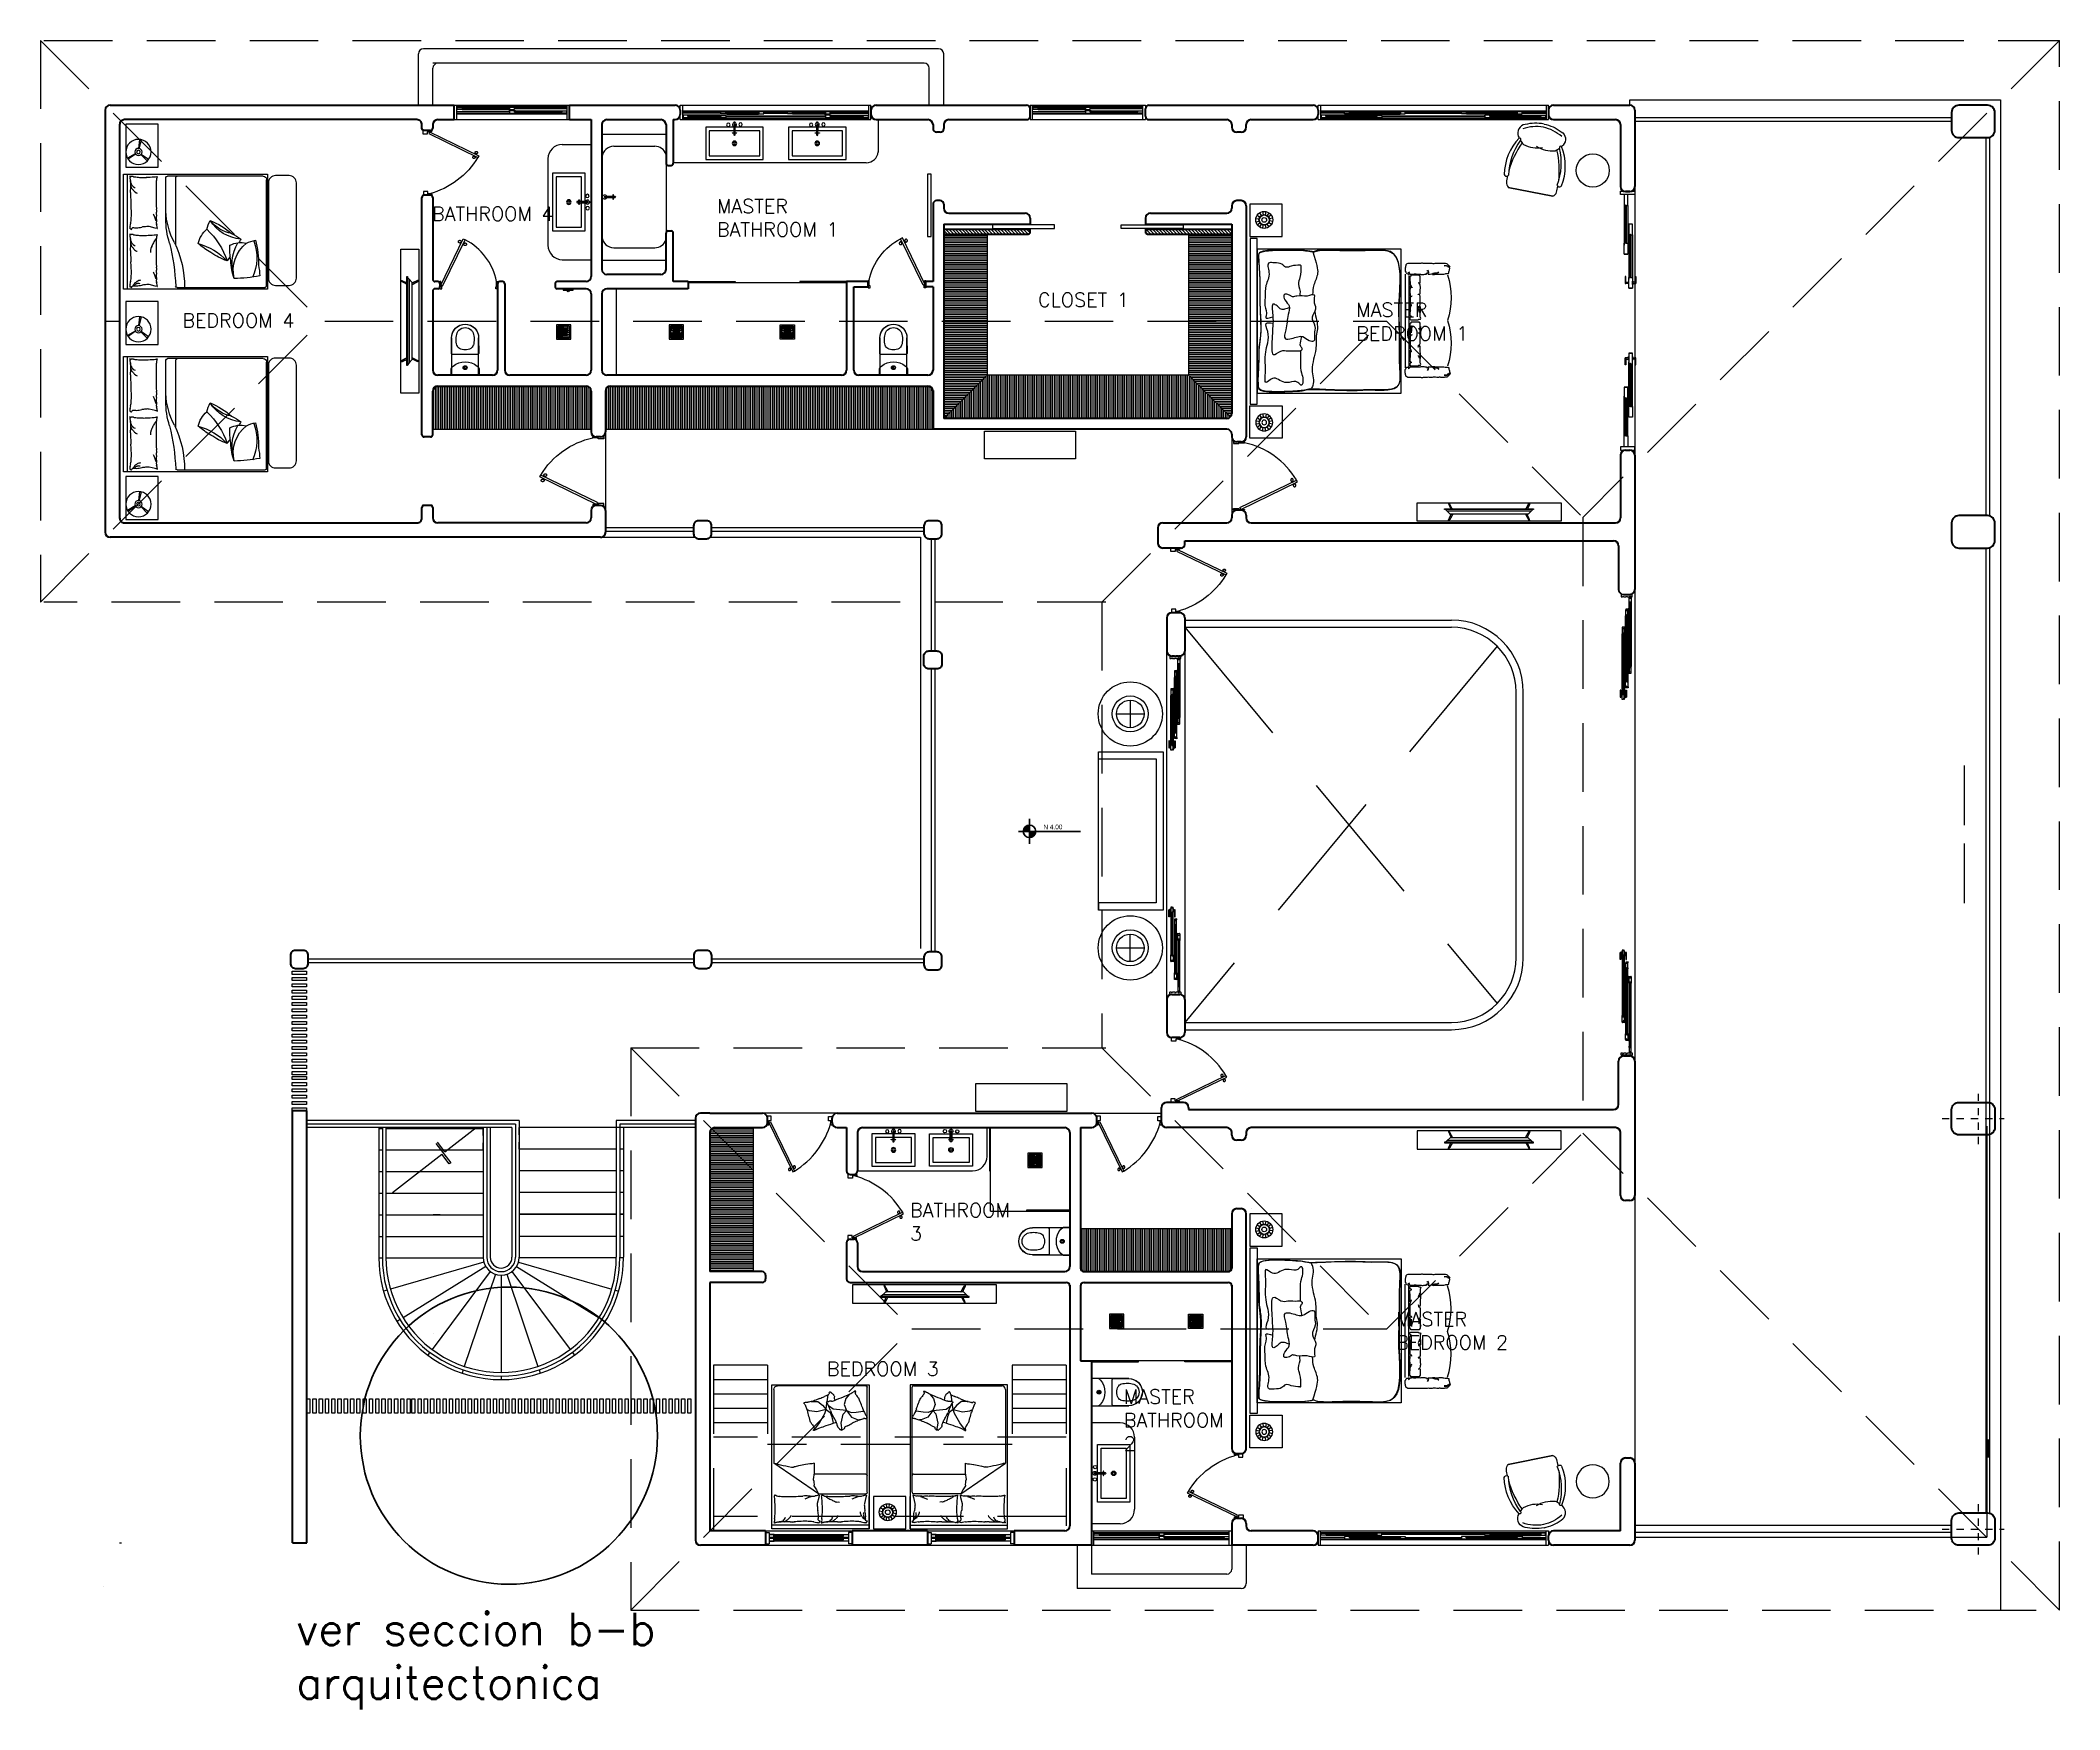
# Model space of a CAD drawing. Header units: metres. Extents: x -44 to 358, y -246 to 48.
# Drawn here: x 75.31 to 103.36, y -116.4 to -93.21 of the extents above; entities that cross this region are included whole.
import ezdxf

# ---------------------------------------------------------------- set-up
doc = ezdxf.new("R2010")
doc.units = ezdxf.units.M
doc.header["$LTSCALE"] = 0.3
for name, pattern in [('CONTINUA', [0]), ('DASHED', [0.75, 0.5, -0.25]), ('DASHED2', [9.525, 6.35, -3.175]), ('HIDDEN2', [4.7625, 3.175, -1.5875])]:
    doc.linetypes.add(name, pattern=pattern)
for name, color, linetype in [('1', 1, 'Continuous'), ('DIMTEXTO', 4, 'Continuous'), ('TEXTOS', 4, 'Continuous')]:
    doc.layers.add(name, color=color, linetype=linetype)
for name, color, linetype, lineweight in [('3.13 T.PRSENTACION', 252, 'CONTINUA', 0), ('A-ANNO-TEXT', 251, 'Continuous', 13), ('A-DOOR', 7, 'Continuous', 5), ('A-WALL', 7, 'Continuous', 30), ('baranda vidrio', 143, 'Continuous', 0), ('baños', 141, 'Continuous', 0), ('closets', 33, 'Continuous', 0), ('cristales', 131, 'Continuous', 0), ('EJES', 43, 'DASHED', 0), ('MOBILIARIOS', 252, 'Continuous', 0), ('muros bajitos', 252, 'Continuous', 5), ('piscina', 7, 'Continuous', 0), ('piso', 251, 'Continuous', 18), ('PLF 01', 252, 'Continuous', 9), ('puertas', 42, 'Continuous', 0), ('SE-2', 252, 'Continuous', 9)]:
    doc.layers.add(name, color=color, linetype=linetype, lineweight=lineweight)
doc.layers.add('Techos 1', color=7, linetype='HIDDEN2', lineweight=9, true_color=0x42391a)
doc.styles.add('DIM_FONT', font='SIMPLEX.shx', dxfattribs={"width": 0.8})
doc.styles.add('ESC100-2mm', font='arial.ttf', dxfattribs={"height": 0.15})
doc.styles.add('SIMPLEX', font='simplex_.ttf', dxfattribs={"height": 0.2})

# ---------------------------------------------------------------- blocks, each defined once
blk = doc.blocks.new('A$Ca3ef8f56')
at = {"layer": 'MOBILIARIOS'}
for p, q in [((0.003, 0.153), (0.003, 1.452)), ((0.053, 0.169), (0.053, 1.428))]:
    blk.add_line(p, q, dxfattribs=at)
for points in [[(0.625, 1.532), (0.621, 1.543), (0.613, 1.554), (0.602, 1.556), (0.6, 1.567), (0.591, 1.578), (0.58, 1.582), (0.564, 1.584), (0.553, 1.584), (0.542, 1.585), (0.531, 1.585), (0.52, 1.586), (0.498, 1.586), (0.487, 1.584), (0.476, 1.584), (0.465, 1.585), (0.454, 1.587), (0.44, 1.587), (0.423, 1.584), (0.412, 1.584), (0.401, 1.582), (0.389, 1.582), (0.377, 1.586), (0.353, 1.586), (0.341, 1.585), (0.33, 1.584), (0.314, 1.585), (0.303, 1.587), (0.252, 1.587), (0.241, 1.589), (0.23, 1.589), (0.218, 1.586), (0.087, 1.586), (0.075, 1.585), (0.039, 1.585), (0.024, 1.579), (0.012, 1.568), (0.009, 1.557), (0.006, 1.545), (0.004, 1.534), (0, 1.523), (0, 1.512), (0.001, 1.501), (0.002, 1.488), (0.002, 1.477), (0.011, 1.465), (0.015, 1.454), (0.026, 1.444), (0.037, 1.442), (0.048, 1.438), (0.059, 1.438), (0.061, 1.449), (0.05, 1.454), (0.048, 1.464)], [(0.05, 1.468), (0.056, 1.457), (0.064, 1.446), (0.076, 1.437), (0.09, 1.437), (0.106, 1.436), (0.117, 1.437), (0.133, 1.44), (0.149, 1.44), (0.16, 1.436), (0.198, 1.436), (0.215, 1.437), (0.226, 1.435), (0.238, 1.432), (0.251, 1.433), (0.262, 1.435), (0.273, 1.436), (0.284, 1.437), (0.297, 1.438), (0.3, 1.449), (0.311, 1.454), (0.322, 1.457), (0.324, 1.468), (0.314, 1.479), (0.307, 1.488)], [(0.095, 1.377), (0.084, 1.377), (0.076, 1.387), (0.067, 1.398), (0.067, 1.408), (0.071, 1.418), (0.081, 1.423), (0.182, 1.423), (0.192, 1.415), (0.203, 1.413), (0.213, 1.413), (0.22, 1.403), (0.213, 1.392), (0.211, 1.381), (0.211, 1.34), (0.208, 1.329), (0.203, 1.319), (0.198, 1.309), (0.194, 1.299), (0.189, 1.289), (0.186, 1.282)], [(0.311, 1.491), (0.32, 1.48), (0.325, 1.469), (0.327, 1.458), (0.315, 1.448), (0.323, 1.437), (0.35, 1.437), (0.366, 1.44), (0.378, 1.44), (0.389, 1.441), (0.4, 1.448), (0.413, 1.452), (0.44, 1.452), (0.452, 1.455), (0.46, 1.466), (0.47, 1.469)], [(0.471, 1.466), (0.462, 1.455), (0.451, 1.454), (0.434, 1.451), (0.423, 1.451), (0.411, 1.449), (0.4, 1.446), (0.388, 1.446), (0.383, 1.435), (0.395, 1.433), (0.407, 1.435), (0.419, 1.437), (0.432, 1.438), (0.463, 1.438), (0.474, 1.436), (0.516, 1.436), (0.527, 1.437), (0.538, 1.437), (0.555, 1.442), (0.567, 1.444), (0.585, 1.444), (0.597, 1.446), (0.608, 1.449), (0.609, 1.46), (0.609, 1.471), (0.615, 1.482), (0.618, 1.493), (0.616, 1.504), (0.622, 1.515), (0.622, 1.526), (0.611, 1.53), (0.6, 1.539), (0.589, 1.54), (0.585, 1.551), (0.574, 1.552), (0.544, 1.552)], [(0.544, 1.554), (0.561, 1.556), (0.572, 1.556), (0.585, 1.554), (0.596, 1.546), (0.607, 1.537), (0.618, 1.535), (0.621, 1.535)], [(0.084, 1.234), (0.084, 1.224), (0.081, 1.214), (0.071, 1.205), (0.071, 1.258), (0.072, 1.271), (0.072, 1.299), (0.071, 1.309), (0.066, 1.319), (0.066, 1.352), (0.072, 1.362), (0.074, 1.372), (0.084, 1.374), (0.09, 1.374)], [(0.093, 0.99), (0.088, 1.001), (0.078, 1.004), (0.071, 1.014), (0.071, 1.024), (0.069, 1.035), (0.069, 1.086), (0.071, 1.096), (0.071, 1.183), (0.078, 1.195), (0.081, 1.205), (0.083, 1.215), (0.086, 1.227), (0.086, 1.229)], [(0.189, 1.277), (0.192, 1.287), (0.199, 1.297), (0.203, 1.307), (0.204, 1.318), (0.215, 1.321), (0.216, 1.311), (0.213, 1.3), (0.213, 1.248), (0.211, 1.237), (0.211, 1.168), (0.209, 1.157), (0.206, 1.147), (0.196, 1.139), (0.191, 1.149), (0.189, 1.159), (0.182, 1.166)], [(0.182, 1.164), (0.186, 1.147), (0.189, 1.137), (0.199, 1.135), (0.206, 1.125), (0.208, 1.115), (0.209, 1.103), (0.209, 1.05), (0.208, 1.04), (0.209, 1.029), (0.209, 1.006), (0.208, 0.995), (0.204, 0.985), (0.204, 0.975), (0.194, 0.97), (0.184, 0.97), (0.182, 0.966), (0.203, 0.966), (0.211, 0.956), (0.211, 0.897), (0.213, 0.886), (0.215, 0.876), (0.213, 0.966), (0.211, 0.956), (0.211, 0.935), (0.206, 0.925), (0.196, 0.915), (0.187, 0.908)], [(0.211, 0.845), (0.211, 0.835), (0.204, 0.824), (0.194, 0.816), (0.083, 0.816), (0.076, 0.83), (0.067, 0.84), (0.066, 0.85), (0.066, 0.86), (0.067, 0.87), (0.067, 0.881), (0.071, 0.891), (0.072, 0.908), (0.069, 0.918), (0.069, 0.939), (0.081, 0.94), (0.083, 0.959), (0.09, 0.869), (0.1, 0.871), (0.098, 0.874)], [(0.095, 0.876), (0.086, 0.966), (0.081, 0.956), (0.079, 0.945), (0.069, 0.94), (0.067, 0.951), (0.069, 0.961), (0.071, 0.873), (0.071, 0.883), (0.069, 0.897), (0.067, 0.908), (0.067, 0.949), (0.071, 0.961), (0.071, 0.982), (0.069, 0.992), (0.074, 1.002), (0.084, 1.001), (0.088, 0.99), (0.09, 0.987)], [(0.187, 0.903), (0.196, 0.913), (0.206, 0.915), (0.211, 0.905), (0.211, 0.852), (0.209, 0.841), (0.206, 0.831), (0.196, 0.824)], [(0.084, 0.597), (0.084, 0.587), (0.081, 0.576), (0.071, 0.568), (0.071, 0.621), (0.072, 0.634), (0.072, 0.662), (0.071, 0.672), (0.066, 0.682), (0.066, 0.714), (0.072, 0.725), (0.074, 0.735), (0.084, 0.737), (0.09, 0.737)], [(0.095, 0.74), (0.084, 0.74), (0.076, 0.75), (0.067, 0.76), (0.067, 0.771), (0.071, 0.781), (0.081, 0.786), (0.182, 0.786), (0.192, 0.777), (0.203, 0.776), (0.213, 0.776), (0.22, 0.766), (0.213, 0.755), (0.211, 0.743), (0.211, 0.703), (0.208, 0.692), (0.203, 0.682), (0.198, 0.672), (0.194, 0.662), (0.189, 0.651), (0.186, 0.645)], [(0.093, 0.453), (0.088, 0.463), (0.078, 0.467), (0.071, 0.477), (0.071, 0.487), (0.069, 0.497), (0.069, 0.549), (0.071, 0.559), (0.071, 0.646), (0.078, 0.658), (0.081, 0.568), (0.083, 0.578), (0.086, 0.59), (0.086, 0.592)], [(0.189, 0.639), (0.192, 0.65), (0.199, 0.66), (0.203, 0.67), (0.204, 0.68), (0.215, 0.684), (0.216, 0.674), (0.213, 0.663), (0.213, 0.61), (0.211, 0.6), (0.211, 0.63), (0.209, 0.62), (0.206, 0.61), (0.196, 0.601), (0.191, 0.612), (0.189, 0.622), (0.182, 0.629)], [(0.182, 0.627), (0.186, 0.61), (0.189, 0.6), (0.199, 0.598), (0.206, 0.588), (0.208, 0.578), (0.209, 0.566), (0.209, 0.513), (0.208, 0.503), (0.209, 0.492), (0.209, 0.468), (0.208, 0.458), (0.204, 0.448), (0.204, 0.438), (0.194, 0.433), (0.184, 0.433), (0.182, 0.429), (0.203, 0.429), (0.211, 0.419), (0.211, 0.359), (0.213, 0.349), (0.215, 0.339), (0.213, 0.329), (0.211, 0.318), (0.211, 0.298), (0.206, 0.288), (0.196, 0.278), (0.187, 0.271)], [(0.211, 0.193), (0.211, 0.182), (0.204, 0.172), (0.194, 0.164), (0.083, 0.164), (0.076, 0.177), (0.067, 0.187), (0.066, 0.198), (0.066, 0.223), (0.067, 0.233), (0.067, 0.243), (0.071, 0.254), (0.072, 0.271), (0.069, 0.281), (0.069, 0.301), (0.081, 0.303), (0.083, 0.322), (0.09, 0.332), (0.1, 0.334), (0.098, 0.337)], [(0.095, 0.339), (0.086, 0.329), (0.081, 0.318), (0.079, 0.308), (0.069, 0.303), (0.067, 0.313), (0.069, 0.324), (0.071, 0.336), (0.071, 0.346), (0.069, 0.359), (0.067, 0.371), (0.067, 0.412), (0.071, 0.424), (0.071, 0.445), (0.069, 0.455), (0.074, 0.465), (0.084, 0.463), (0.088, 0.453), (0.09, 0.45)], [(0.625, 0.056), (0.621, 0.045), (0.613, 0.034), (0.602, 0.033), (0.6, 0.022), (0.591, 0.011), (0.58, 0.006), (0.564, 0.005), (0.553, 0.005), (0.542, 0.004), (0.531, 0.004), (0.52, 0.002), (0.498, 0.002), (0.487, 0.005), (0.476, 0.005), (0.465, 0.004), (0.454, 0.001), (0.44, 0.001), (0.423, 0.005), (0.412, 0.005), (0.401, 0.006), (0.389, 0.006), (0.377, 0.002), (0.353, 0.002), (0.341, 0.004), (0.33, 0.005), (0.314, 0.004), (0.303, 0.001), (0.252, 0.001), (0.241, 0), (0.23, 0), (0.218, 0.002), (0.087, 0.002), (0.075, 0.004), (0.039, 0.004), (0.024, 0.01), (0.012, 0.021), (0.009, 0.032), (0.006, 0.044), (0.004, 0.055), (0, 0.066), (0, 0.077), (0.001, 0.088), (0.002, 0.1), (0.002, 0.111), (0.011, 0.123), (0.015, 0.134), (0.026, 0.144), (0.037, 0.147), (0.048, 0.15), (0.059, 0.15), (0.061, 0.139), (0.05, 0.134), (0.048, 0.125)], [(0.05, 0.121), (0.056, 0.132), (0.064, 0.143), (0.076, 0.151), (0.09, 0.151), (0.106, 0.153), (0.117, 0.151), (0.133, 0.149), (0.149, 0.149), (0.16, 0.153), (0.198, 0.153), (0.215, 0.151), (0.226, 0.154), (0.238, 0.156), (0.251, 0.155), (0.262, 0.154), (0.273, 0.153), (0.284, 0.151), (0.297, 0.15), (0.3, 0.139), (0.311, 0.134), (0.322, 0.132), (0.324, 0.121), (0.314, 0.11), (0.307, 0.1)], [(0.187, 0.266), (0.196, 0.276), (0.206, 0.278), (0.211, 0.267), (0.211, 0.199), (0.209, 0.189), (0.206, 0.179), (0.196, 0.172)], [(0.311, 0.098), (0.32, 0.109), (0.325, 0.12), (0.327, 0.131), (0.315, 0.14), (0.323, 0.151), (0.35, 0.151), (0.366, 0.149), (0.378, 0.149), (0.389, 0.148), (0.4, 0.14), (0.413, 0.137), (0.44, 0.137), (0.452, 0.133), (0.46, 0.122), (0.47, 0.12)], [(0.471, 0.122), (0.462, 0.133), (0.451, 0.134), (0.434, 0.138), (0.423, 0.138), (0.411, 0.139), (0.4, 0.143), (0.388, 0.143), (0.383, 0.154), (0.395, 0.155), (0.407, 0.154), (0.419, 0.151), (0.432, 0.15), (0.463, 0.15), (0.474, 0.153), (0.516, 0.153), (0.527, 0.151), (0.538, 0.151), (0.555, 0.147), (0.567, 0.144), (0.585, 0.144), (0.597, 0.143), (0.608, 0.139), (0.609, 0.128), (0.609, 0.117), (0.615, 0.106), (0.618, 0.095), (0.616, 0.084), (0.622, 0.073), (0.622, 0.062), (0.611, 0.059), (0.6, 0.05), (0.589, 0.049), (0.585, 0.038), (0.574, 0.037), (0.544, 0.037)], [(0.544, 0.034), (0.561, 0.033), (0.572, 0.033), (0.585, 0.034), (0.596, 0.043), (0.607, 0.051), (0.618, 0.054), (0.621, 0.054)]]:
    blk.add_lwpolyline(points, dxfattribs=at)
for centre in [(-0.385, 1.111), (-0.385, 0.478)]:
    blk.add_arc(centre, 1.026, 342.0399, 17.9601, dxfattribs=at)
blk = doc.blocks.new('A$Ca77e88c0')
at = {"layer": 'MOBILIARIOS', "linetype": 'Continuous'}
for p, q in [((0, 1.346), (0.243, 0.761)), ((0.243, 0.76), (0, 1.346))]:
    blk.add_line(p, q, dxfattribs=at)
for points in [[(1.008, 1.422, 0.103931), (0.857, 1.635, 0.481643), (0.668, 1.624, 0.047693), (0.654, 1.599, 0.047693)], [(1.008, 1.422, -0.103931), (1.053, 1.163, -0.481643), (0.912, 1.038, -0.047693), (0.884, 1.046, -0.047693)]]:
    blk.add_lwpolyline(points, format="xyb", dxfattribs=at)
blk.add_circle((0.849, 0.5), 0.23, dxfattribs=at)
for centre, radius, start, end in [((0.1, 1.319), 0.103, 121.9514, 165.0616), ((0.482, 0.53), 0.979, 111.4631, 116.5118), ((0.142, 1.468), 0.0325, 136.3787, 235.7351), ((0.521, 0.874), 0.736, 79.5964, 123.1415), ((0.142, 1.468), 0.0325, 235.6979, 268.7539), ((0.612, 0.667), 0.901, 88.3763, 121.4796), ((0.612, 0.667), 0.901, 88.3763, 121.4796), ((0.587, 0.249), 1.279, 88.4542, 107.9351), ((0.587, 0.249), 1.279, 88.4542, 107.9351), ((0.858, 1.457), 0.248, 153.2165, 169.9182), ((0.858, 1.457), 0.248, 153.2165, 169.9182), ((1.028, 1.543), 0.416, 185.8786, 223.4033), ((1.028, 1.543), 0.416, 185.8786, 223.4033), ((0.643, 1.585), 0.0175, 250.4542, 52.0587), ((0.643, 1.585), 0.0175, 250.4542, 52.0587), ((0.462, 1.187), 0.549, 23.3314, 53.5948), ((0.462, 1.187), 0.549, 23.3314, 53.5948), ((0.456, 1.2), 0.549, 351.575, 21.8384), ((0.456, 1.2), 0.549, 351.575, 21.8384), ((1.108, 1.351), 0.416, 181.7665, 219.2912), ((0.194, 1.672), 0.901, 283.6902, 316.7935), ((0.194, 1.672), 0.901, 283.6902, 316.7935), ((0.277, 1.462), 0.736, 282.0283, 325.5734), ((-0.121, 1.949), 1.279, 297.2347, 316.7156), ((-0.121, 1.949), 1.279, 297.2347, 316.7156), ((0.927, 1.291), 0.248, 235.2516, 251.9533), ((0.927, 1.291), 0.248, 235.2516, 251.9533), ((0.867, 1.048), 0.0175, 353.1111, 154.7156), ((0.867, 1.048), 0.0175, 353.1111, 154.7156), ((0.295, 0.849), 0.103, 240.0914, 283.2016), ((0.005, 1.677), 0.979, 288.6412, 293.6898), ((0.431, 0.774), 0.0325, 169.4347, 268.7911), ((0.431, 0.774), 0.0325, 136.3787, 169.4347), ((0.431, 0.774), 0.0325, 136.3787, 169.4347)]:
    blk.add_arc(centre, radius, start, end, dxfattribs=at)
blk = doc.blocks.new('A$C58f5b6b7')
at = {"layer": 'MOBILIARIOS'}
for points in [[(0, 0.253), (2, 0.253), (2, 0), (0, 0)], [(0.382, 0.16), (0.382, 0.169), (1.618, 0.169), (1.618, 0.16)]]:
    blk.add_lwpolyline(points, close=True, dxfattribs=at)
for points in [[(1.606, 0.16), (1.582, 0.137), (1, 0.137), (0.418, 0.137), (0.394, 0.16)], [(1.582, 0.137), (1.54, 0.097), (0.46, 0.097), (0.418, 0.137)]]:
    blk.add_lwpolyline(points, dxfattribs=at)
for points, degree in [([(0.451, 0.238, -0.005), (0.447, 0.246, -0.005), (0.442, 0.246, -0.005), (0.432, 0.246, -0.005), (0.437, 0.237, -0.005)], 3), ([(0.437, 0.237, -0.005), (0.453, 0.203, -0.005), (0.468, 0.169, -0.005)], 2), ([(0.437, 0.017, -0.005), (0.455, 0.057, -0.005), (0.474, 0.097, -0.005)], 2), ([(0.488, 0.169, -0.005), (0.47, 0.204, -0.005), (0.451, 0.238, -0.005)], 2), ([(0.495, 0.097, -0.005), (0.473, 0.057, -0.005), (0.451, 0.016, -0.005)], 2), ([(1.505, 0.097), (1.527, 0.057), (1.549, 0.016)], 2), ([(1.512, 0.169, -0.005), (1.53, 0.204, -0.005), (1.549, 0.238, -0.005)], 2), ([(1.563, 0.017), (1.545, 0.057), (1.526, 0.097)], 2), ([(1.563, 0.237, -0.005), (1.547, 0.203, -0.005), (1.532, 0.169, -0.005)], 2), ([(1.549, 0.238, -0.005), (1.553, 0.246, -0.005), (1.558, 0.246, -0.005), (1.568, 0.246, -0.005), (1.563, 0.237, -0.005)], 3)]:
    blk.add_open_spline(points, degree=degree, dxfattribs=at)
for points in [[(0.451, 0.016, -0.005), (0.447, 0.008, -0.005), (0.442, 0.008, -0.005), (0.432, 0.008, -0.005), (0.437, 0.017, -0.005)], [(1.549, 0.016), (1.553, 0.008), (1.558, 0.008), (1.568, 0.008), (1.563, 0.017)]]:
    blk.add_open_spline(points, degree=3, knots=[-0.08544201, -0.08544201, -0.08544201, -0.08544201, -0.04272101, 0, 0, 0, 0], dxfattribs=at)
blk = doc.blocks.new('A$Cb50f4bf1')
at = {"layer": 'MOBILIARIOS'}
for p, q in [((0.45, 0.45), (0, 0.45)), ((0, 0.45), (0, 0)), ((0.131, 0.315), (0.17, 0.29)), ((0.163, 0.348), (0.189, 0.311)), ((0.206, 0.366), (0.215, 0.322)), ((0.252, 0.367), (0.244, 0.322)), ((0.295, 0.35), (0.27, 0.312)), ((0.328, 0.318), (0.291, 0.292)), ((0.45, 0), (0.45, 0.45)), ((0.114, 0.272), (0.159, 0.264)), ((0.115, 0.226), (0.16, 0.235)), ((0.134, 0.183), (0.171, 0.209)), ((0.167, 0.151), (0.191, 0.189)), ((0.21, 0.134), (0.218, 0.179)), ((0.256, 0.135), (0.246, 0.179)), ((0.298, 0.154), (0.272, 0.191)), ((0.33, 0.187), (0.292, 0.211)), ((0.346, 0.276), (0.302, 0.266)), ((0.347, 0.23), (0.302, 0.238)), ((0, 0), (0.45, 0))]:
    blk.add_line(p, q, dxfattribs=at)
for radius in [0.118, 0.0729, 0.0684, 0.0328]:
    blk.add_circle((0.231, 0.251), radius, dxfattribs=at)
blk = doc.blocks.new('A$Ca0281d7f')
at = {"layer": 'MOBILIARIOS'}
for p, q in [((0.401, 1.6), (0.401, 0)), ((2.401, 1.6), (0.401, 1.6)), ((0.413, 0.046), (0.413, 1.522)), ((0.463, 1.572), (1.792, 1.572)), ((1.676, 0.611), (1.676, 1.552)), ((1.812, 0.98), (1.812, 1.552)), ((2.348, 0), (2.348, 1.6)), ((2.401, 0), (2.401, 1.6)), ((1.932, 0.843), (1.962, 0.85)), ((1.962, 0.85), (2.045, 0.871)), ((0.401, 0), (2.401, 0)), ((1.658, 0.026), (0.433, 0.026)), ((1.932, 0.037), (1.962, 0.044)), ((1.962, 0.044), (2.045, 0.065))]:
    blk.add_line(p, q, dxfattribs=at)
blk.add_lwpolyline([(0.1, 1.579), (0.288, 1.579, -0.414214), (0.388, 1.479), (0.388, 0.154, -0.414214), (0.288, 0.054), (0.1, 0.054, -0.414214), (0, 0.154), (0, 1.479, -0.414214)], format="xyb", close=True, dxfattribs=at)
for centre, radius, start, end in [((0.463, 1.522), 0.05, 90, 180), ((1.656, 1.552), 0.02, 0, 90), ((1.792, 1.552), 0.02, 0, 90), ((1.931, 1.564), 0.00132, 286.6978, 7.1204), ((1.847, 1.538), 0.0875, 7.1204, 16.2212), ((1.936, 1.583), 0.0193, 260.0016, 286.6978), ((1.866, 1.514), 0.0767, 16.2212, 27.2841), ((1.984, 1.546), 0.0453, 192.869, 207.2841), ((1.921, 1.244), 0.321, 80.0016, 86.4951), ((2.089, 1.534), 0.146, 183.574, 192.869), ((3.111, 1.507), 1.164, 180.2865, 183.574), ((7.667, 1.338), 5.719, 179.0296, 180.2865), ((1.251, -12.056), 13.636, 86.4951, 86.945), ((2.045, 0.19), 1.365, 86.945, 88.3669), ((2.158, 0.875), 0.679, 88.3669, 93.3687), ((2.299, 0.649), 0.913, 93.3687, 97.6809), ((2.297, 1.33), 0.0992, 108.4397, 126.1766), ((2.287, 1.367), 0.198, 97.6809, 102.1095), ((2.226, 1.807), 0.246, 278.1335, 282.1095), ((2.345, 1.366), 0.0992, 126.1766, 143.9136), ((2.289, 1.597), 0.0328, 248.579, 278.1335), ((2.35, 1.358), 0.0768, 141.6114, 152.7604), ((2.382, 1.419), 0.0992, 143.9136, 164.0648), ((2.508, 1.323), 0.234, 152.7604, 159.1397), ((2.3, 1.55), 0.0156, 68.579, 111.9904), ((0.807, 1.46), 1.494, 358.0921, 0.5757), ((1.43, 1.337), 0.873, 0.5757, 4.8018), ((1.483, 1.55), 0.821, 354.7408, 358.0921), ((2.401, 1.484), 0.0992, 164.0648, 184.2159), ((2.257, 1.55), 0.0539, 329.3487, 354.7408), ((2.31, 1.565), 0.00428, 111.9904, 191.8931), ((2.309, 1.571), 0.00232, 250.436, 11.8931), ((2.314, 1.573), 0.00342, 201.7883, 250.436), ((2.34, 1.548), 0.0289, 149.3487, 184.3025), ((2.338, 1.572), 0.0251, 184.3025, 201.7883), ((15.928, 0.997), 13.983, 178.7205, 179.5243), ((2.307, 1.157), 0.2, 113.0028, 118.3168), ((2.26, 1.303), 0.0493, 118.3168, 129.0349), ((2.399, 1.191), 0.225, 129.0349, 136.1885), ((2.564, 1.122), 0.392, 136.1885, 141.6114), ((-1.477, 1.251), 3.773, 356.7919, 0.0008), ((1.775, 1.345), 0.529, 349.8101, 353.9133), ((2.454, 1.282), 0.152, 169.8101, 177.4614), ((2.592, 1.333), 0.29, 177.4614, 184.8018), ((0.719, 1.259), 0.566, 275.3391, 327.6895), ((1.653, -0.116), 1.165, 113.0642, 130.3209), ((0.809, 1.252), 0.488, 280.6986, 322.6864), ((0.709, 0.707), 0.548, 13.2034, 27.0362), ((0.828, 1.119), 0.985, 331.4328, 358.1261), ((0.742, 0.967), 1.071, 342.1966, 0.7418), ((1.664, 0.888), 0.271, 350.5159, 355.9171), ((1.931, 0.843), 0.000917, 355.9171, 104.0449), ((1.715, 0.938), 0.23, 342.6136, 350.5159), ((0.54, 1.138), 1.405, 355.3824, 357.2509), ((1.714, 0.979), 0.23, 357.2509, 11.5586), ((2.06, 0.886), 0.12, 162.6136, 173.5659), ((3.158, 1.015), 1.216, 175.3824, 177.3904), ((2.089, 0.951), 0.146, 173.5659, 191.5586), ((1.25, 1.192), 0.739, 340.572, 342.8018), ((1.269, 1.246), 0.739, 338.3423, 340.572), ((1.289, 1.295), 0.739, 336.5156, 338.3423), ((1.307, 1.338), 0.739, 334.6889, 336.5156), ((2.048, 0.938), 0.0677, 267.3351, 284.0452), ((2.156, 1.525), 0.659, 261.9949, 267.3351), ((2.193, 1.177), 0.317, 257.8016, 261.9949), ((2, -0.006), 0.882, 77.8016, 80.3156), ((2.186, 0.652), 0.204, 80.3156, 90), ((2.274, 0.364), 0.492, 90, 96.2324), ((2.258, 0.825), 0.0342, 4.4002, 63.4195), ((1.613, 0.95), 0.683, 0, 7.5469), ((2.063, 0.885), 0.242, 7.5469, 15.744), ((2.605, 0.961), 0.305, 188.4372, 195.744), ((2.472, 0.878), 0.161, 180, 188.4372), ((2.402, 0.837), 0.0904, 168.7276, 180), ((1.692, 0.373), 1.165, 164.6278, 181.8845), ((1.239, 0.439), 0.689, 160.2936, 203.6414), ((0.46, 0.144), 0.548, 64.767, 78.5998), ((0.769, 0.29), 0.358, 64.0418, 102.0262), ((0.4, 0.264), 0.477, 346.1849, 52.0017), ((1.213, 0.109), 0.734, 115.259, 126.9351), ((2.713, 1.725), 2.198, 207.9248, 209.3793), ((0.286, 0.34), 0.608, 341.81, 30.1351), ((-0.062, 0.567), 0.988, 350.0607, 2.6202), ((1.987, 0.051), 1.08, 133.6306, 161.4288), ((1.594, -0.205), 0.87, 105.336, 136.4193), ((0.715, 1.379), 0.988, 298.4971, 311.0566), ((1.015, 0.557), 0.358, 12.4782, 50.4625), ((2.945, 0.044), 1.39, 154.2427, 180.7342), ((4.77, -0.088), 3.096, 166.4201, 177.6238), ((1.931, 0.758), 0.00132, 286.6978, 7.1204), ((1.847, 0.732), 0.0875, 7.1204, 16.2212), ((1.936, 0.777), 0.0193, 260.0016, 286.6978), ((1.866, 0.708), 0.0767, 16.2212, 27.2841), ((1.984, 0.74), 0.0453, 192.869, 207.2841), ((1.921, 0.438), 0.321, 80.0016, 86.4951), ((2.089, 0.728), 0.146, 183.574, 192.869), ((2.562, 1.097), 0.729, 212.135, 215.8263), ((3.111, 0.701), 1.164, 180.2865, 183.574), ((7.667, 0.532), 5.719, 179.0296, 180.2865), ((2.251, 0.81), 0.313, 206.4985, 212.135), ((1.251, -12.862), 13.636, 86.4951, 86.945), ((3.292, 1.234), 1.432, 204.3265, 206.4985), ((2.484, 0.774), 0.507, 200.6743, 204.3265), ((2.08, 0.569), 0.058, 184.0828, 200.6743), ((2.045, -0.616), 1.365, 86.945, 88.3669), ((2.158, 0.069), 0.679, 88.3669, 93.3687), ((2.299, -0.157), 0.913, 93.3687, 97.6809), ((2.297, 0.524), 0.0992, 108.4397, 126.1766), ((2.287, 0.561), 0.198, 97.6809, 102.1095), ((2.564, 0.316), 0.392, 136.1885, 141.6114), ((2.226, 1.001), 0.246, 278.1335, 282.1095), ((2.345, 0.56), 0.0992, 126.1766, 143.9136), ((2.289, 0.791), 0.0328, 248.579, 278.1335), ((2.35, 0.552), 0.0768, 141.6114, 152.7604), ((2.382, 0.613), 0.0992, 143.9136, 164.0648), ((2.508, 0.517), 0.234, 152.7604, 159.1397), ((2.305, 0.825), 0.0131, 63.4195, 168.7276), ((2.3, 0.744), 0.0156, 68.579, 111.9904), ((0.807, 0.654), 1.494, 358.0921, 0.5757), ((1.43, 0.531), 0.873, 0.5757, 4.8018), ((1.483, 0.744), 0.821, 354.7408, 358.0921), ((2.401, 0.678), 0.0992, 164.0648, 184.2159), ((2.257, 0.744), 0.0539, 329.3487, 354.7408), ((2.31, 0.759), 0.00428, 111.9904, 191.8931), ((2.309, 0.765), 0.00232, 250.436, 11.8931), ((2.314, 0.767), 0.00342, 201.7883, 250.436), ((2.34, 0.742), 0.0289, 149.3487, 184.3025), ((2.338, 0.766), 0.0251, 184.3025, 201.7883), ((1.242, 0.167), 0.734, 166.8226, 178.4988), ((0.124, 0.42), 0.787, 339.9163, 358.2487), ((2.713, 1.725), 2.198, 215.2966, 217.2418), ((0.716, 1.142), 0.787, 288.3527, 306.6851), ((3.158, 0.209), 1.216, 175.3824, 177.3904), ((15.928, 0.191), 13.983, 178.7205, 179.5243), ((2.297, 0.532), 0.272, 176.4448, 184.0828), ((2.307, 0.351), 0.2, 113.0028, 118.3168), ((2.26, 0.497), 0.0493, 118.3168, 129.0349), ((2.399, 0.384), 0.225, 129.0349, 136.1885), ((1.247, 0.345), 1.049, 353.9133, 0), ((1.775, 0.439), 0.529, 349.8101, 353.9133), ((7.623, 0.343), 5.322, 178.2786, 179.5731), ((2.592, 0.527), 0.29, 177.4614, 184.8018), ((0.433, 0.046), 0.02, 180, 270), ((0.91, 2.347), 2.198, 259.4884, 268.8054), ((1.658, 0.046), 0.02, 270, 345.3738), ((1.664, 0.082), 0.271, 350.5159, 355.9171), ((1.931, 0.037), 0.000917, 355.9171, 104.0449), ((1.715, 0.132), 0.23, 342.6136, 350.5159), ((0.54, 0.332), 1.405, 355.3824, 357.2509), ((1.714, 0.173), 0.23, 357.2509, 11.5586), ((2.06, 0.08), 0.12, 162.6136, 173.5659), ((2.089, 0.145), 0.146, 173.5659, 191.5586), ((1.25, 0.386), 0.739, 340.572, 342.8018), ((1.269, 0.44), 0.739, 338.3423, 340.572), ((1.289, 0.489), 0.739, 336.5156, 338.3423), ((1.307, 0.532), 0.739, 334.6889, 336.5156), ((2.048, 0.132), 0.0677, 267.3351, 284.0452), ((2.156, 0.719), 0.659, 261.9949, 267.3351), ((2.193, 0.371), 0.317, 257.8016, 261.9949), ((2, -0.812), 0.882, 77.8016, 80.3156), ((2.203, 0.259), 0.14, 253.485, 264.3689), ((2.172, 0.169), 0.0915, 270, 284.6851), ((2.186, -0.154), 0.204, 80.3156, 90), ((2.253, 0.244), 0.14, 242.6012, 253.485), ((2.214, 0.134), 0.0562, 251.2201, 270), ((2.313, 0.209), 0.14, 224.9024, 242.6012), ((2.29, 0.269), 0.206, 248.1851, 251.2201), ((2.274, -0.442), 0.492, 90, 96.2324), ((2.289, 0.211), 0.151, 244.6449, 248.1851), ((2.267, 0.11), 0.0526, 228.5571, 244.6449), ((2.317, 0.115), 0.0899, 216.2641, 228.5571), ((2.373, 0.148), 0.14, 207.2036, 224.9024), ((2.258, 0.019), 0.0342, 4.4002, 63.4195), ((1.613, 0.144), 0.683, 0, 7.5469), ((2.305, 0.019), 0.0131, 63.4195, 168.7276), ((2.063, 0.078), 0.242, 7.5469, 15.744), ((2.605, 0.155), 0.305, 188.4372, 195.744), ((2.472, 0.072), 0.161, 180, 188.4372), ((2.402, 0.031), 0.0904, 168.7276, 180)]:
    blk.add_arc(centre, radius, start, end, dxfattribs=at)
blk = doc.blocks.new('A$C8346a57b')
at = {"layer": 'MOBILIARIOS'}
for p, q in [((0.264, 0.26), (0.234, 0.382)), ((0.27, 0.262), (0.255, 0.386)), ((0.236, 0.183), (0.134, 0.11)), ((0.241, 0.177), (0.153, 0.088)), ((0.317, 0.183), (0.419, 0.11)), ((0.32, 0.187), (0.428, 0.125))]:
    blk.add_line(p, q, dxfattribs=at)
blk.add_lwpolyline([(0, 0.598), (0.45, 0.598), (0.45, 0), (0, 0)], close=True, dxfattribs=at)
for radius in [0.175, 0.05, 0.025]:
    blk.add_circle((0.276, 0.212), radius, dxfattribs=at)
blk = doc.blocks.new('A$C583d552a')
at = {"layer": 'MOBILIARIOS'}
for p, q in [((1.349, 2), (0, 2)), ((0, 2), (0, 0)), ((1.349, 0), (1.349, 2)), ((1.351, 2), (1.351, 1.55)), ((1.349, 1.948), (0, 1.948)), ((0.647, 1.511), (0.028, 1.084)), ((0.65, 1.562), (0.629, 1.644)), ((0.647, 1.511), (1.304, 1.511)), ((0.657, 1.532), (0.65, 1.562)), ((1.305, 1.562), (1.285, 1.644)), ((1.313, 1.532), (1.305, 1.562)), ((1.324, 1.491), (1.324, 0.032)), ((0.588, 1.218), (0.574, 1.314)), ((1.304, 1.239), (0.585, 1.239)), ((0.586, 1.088), (0.588, 1.218)), ((0.028, 0.062), (0.028, 1.084)), ((0.582, 0.632), (0.661, 0.528)), ((0.978, 0.632), (0.964, 0.529)), ((0.522, 0.36), (0.486, 0.34)), ((0.625, 0.374), (0.522, 0.36)), ((0.754, 0.342), (0.625, 0.374)), ((0.661, 0.528), (0.736, 0.397)), ((0.704, 0.279), (0.754, 0.342)), ((0.736, 0.397), (0.754, 0.342)), ((0.754, 0.342), (0.811, 0.383)), ((0.754, 0.342), (0.765, 0.248)), ((0.789, 0.299), (0.771, 0.256)), ((0.799, 0.3), (0.787, 0.291)), ((0.812, 0.356), (0.789, 0.299)), ((0.849, 0.336), (0.799, 0.3)), ((0.811, 0.383), (0.831, 0.441)), ((0.831, 0.441), (0.85, 0.53)), ((1.035, 0.355), (0.849, 0.336)), ((0.964, 0.529), (0.99, 0.407)), ((0.99, 0.407), (1.035, 0.355)), ((1.004, 0.272), (1.035, 0.355)), ((1.035, 0.355), (1.104, 0.448)), ((1.035, 0.355), (1.102, 0.382)), ((1.102, 0.382), (1.171, 0.379)), ((1.104, 0.448), (1.198, 0.486)), ((1.171, 0.379), (1.269, 0.362)), ((1.198, 0.486), (1.222, 0.482)), ((1.269, 0.362), (1.272, 0.355)), ((0, 0), (1.349, 0)), ((1.304, 0.012), (0.078, 0.012)), ((0.546, 0.231), (0.639, 0.231)), ((0.639, 0.231), (0.704, 0.279)), ((0.767, 0.233), (0.779, 0.139)), ((1.025, 0.19), (1.004, 0.272)), ((1.078, 0.127), (1.025, 0.19))]:
    blk.add_line(p, q, dxfattribs=at)
for centre, radius, start, end in [((0.027, 1.914), 0.00342, 291.7883, 340.436), ((0.029, 1.908), 0.00232, 340.436, 101.8931), ((0.028, 1.938), 0.0251, 274.3025, 291.7883), ((0.035, 1.909), 0.00428, 201.9904, 281.8931), ((0.003, 1.889), 0.0328, 338.579, 8.1335), ((-0.207, 1.825), 0.246, 8.1335, 12.1095), ((0.05, 1.899), 0.0156, 158.579, 201.9904), ((0.233, 1.887), 0.198, 187.6809, 192.1095), ((0.052, 1.939), 0.0289, 239.3487, 274.3025), ((0.951, 1.899), 0.913, 183.3687, 187.6809), ((13.656, 0.85), 13.636, 176.4951, 176.945), ((0.725, 1.757), 0.679, 178.3669, 183.3687), ((1.41, 1.645), 1.365, 176.945, 178.3669), ((0.05, 1.857), 0.0539, 59.3487, 84.7408), ((0.05, 1.083), 0.821, 84.7408, 88.0921), ((0.116, 2.001), 0.0992, 254.0648, 274.2159), ((0.181, 1.982), 0.0992, 233.9136, 254.0648), ((0.14, 0.406), 1.494, 88.0921, 90.5757), ((0.234, 1.945), 0.0992, 216.1766, 233.9136), ((0.277, 2.107), 0.234, 242.7604, 249.1397), ((0.27, 1.896), 0.0992, 198.4397, 216.1766), ((0.263, 1.029), 0.873, 90.5757, 94.8018), ((0.242, 1.949), 0.0768, 231.6114, 242.7604), ((0.478, 2.163), 0.392, 226.1885, 231.6114), ((0.409, 1.998), 0.225, 219.0349, 226.1885), ((0.267, 2.192), 0.29, 267.4614, 274.8018), ((0.297, 1.859), 0.0493, 208.3168, 219.0349), ((0.443, 1.906), 0.2, 203.0028, 208.3168), ((0.318, 2.053), 0.152, 259.8101, 267.4614), ((0.255, 1.375), 0.529, 79.8101, 83.9133), ((0.349, 0.847), 1.049, 83.9133, 90), ((0.55, 1.213), 0.683, 90, 97.5469), ((0.615, 1.662), 0.242, 97.5469, 105.744), ((0.539, 2.204), 0.305, 278.4372, 285.744), ((0.622, 2.072), 0.161, 270, 278.4372), ((-0.025, 1.756), 0.659, 351.9949, 357.3351), ((0.323, 1.792), 0.317, 347.8016, 351.9949), ((1.506, 1.599), 0.882, 167.8016, 170.3156), ((0.675, 1.858), 0.0342, 94.4002, 153.4195), ((1.136, 1.874), 0.492, 180, 186.2324), ((0.848, 1.786), 0.204, 170.3156, 180), ((0.663, 2.001), 0.0904, 258.7276, 270), ((0.675, 1.905), 0.0131, 153.4195, 258.7276), ((0.682, 1.914), 0.00342, 291.7883, 340.436), ((0.684, 1.908), 0.00232, 340.436, 101.8931), ((0.684, 1.938), 0.0251, 274.3025, 291.7883), ((0.69, 1.909), 0.00428, 201.9904, 281.8931), ((0.659, 1.889), 0.0328, 338.579, 8.1335), ((0.449, 1.825), 0.246, 8.1335, 12.1095), ((0.706, 1.899), 0.0156, 158.579, 201.9904), ((0.889, 1.887), 0.198, 187.6809, 192.1095), ((0.708, 1.939), 0.0289, 239.3487, 274.3025), ((1.606, 1.899), 0.913, 183.3687, 187.6809), ((14.311, 0.85), 13.636, 176.4951, 176.945), ((1.38, 1.757), 0.679, 178.3669, 183.3687), ((2.066, 1.645), 1.365, 176.945, 178.3669), ((0.705, 1.857), 0.0539, 59.3487, 84.7408), ((0.705, 1.083), 0.821, 84.7408, 88.0921), ((0.771, 2.001), 0.0992, 254.0648, 274.2159), ((0.837, 1.982), 0.0992, 233.9136, 254.0648), ((0.795, 0.406), 1.494, 88.0921, 90.5757), ((0.89, 1.945), 0.0992, 216.1766, 233.9136), ((0.933, 2.107), 0.234, 242.7604, 249.1397), ((0.925, 1.896), 0.0992, 198.4397, 216.1766), ((0.918, 1.029), 0.873, 90.5757, 94.8018), ((0.897, 1.949), 0.0768, 231.6114, 242.7604), ((1.133, 2.163), 0.392, 226.1885, 231.6114), ((1.065, 1.998), 0.225, 219.0349, 226.1885), ((0.922, 2.192), 0.29, 267.4614, 274.8018), ((0.952, 1.859), 0.0493, 208.3168, 219.0349), ((1.098, 1.906), 0.2, 203.0028, 208.3168), ((0.973, 2.053), 0.152, 259.8101, 267.4614), ((0.911, 1.375), 0.529, 79.8101, 83.9133), ((1.004, 0.847), 1.049, 83.9133, 90), ((1.205, 1.213), 0.683, 90, 97.5469), ((1.271, 1.662), 0.242, 97.5469, 105.744), ((1.09, 1.802), 0.14, 343.485, 354.3689), ((1.105, 1.853), 0.14, 332.6012, 343.485), ((1.194, 2.204), 0.305, 278.4372, 285.744), ((1.141, 1.912), 0.14, 314.9024, 332.6012), ((1.201, 1.972), 0.14, 297.2036, 314.9024), ((1.215, 1.813), 0.0562, 341.2201, 0), ((1.18, 1.772), 0.0915, 0, 14.6851), ((1.081, 1.89), 0.206, 338.1851, 341.2201), ((1.139, 1.888), 0.151, 334.6449, 338.1851), ((1.277, 2.072), 0.161, 270, 278.4372), ((1.239, 1.867), 0.0526, 318.5571, 334.6449), ((0.63, 1.756), 0.659, 351.9949, 357.3351), ((1.234, 1.917), 0.0899, 306.2641, 318.5571), ((0.978, 1.792), 0.317, 347.8016, 351.9949), ((2.162, 1.599), 0.882, 167.8016, 170.3156), ((1.33, 1.858), 0.0342, 94.4002, 153.4195), ((1.792, 1.874), 0.492, 180, 186.2324), ((1.504, 1.786), 0.204, 170.3156, 180), ((1.318, 2.001), 0.0904, 258.7276, 270), ((1.33, 1.905), 0.0131, 153.4195, 258.7276), ((0.356, 1.521), 0.321, 170.0016, 176.4951), ((0.017, 1.535), 0.0193, 350.0016, 16.6978), ((0.036, 1.53), 0.00132, 16.6978, 97.1204), ((0.062, 1.447), 0.0875, 97.1204, 106.2212), ((0.086, 1.465), 0.0767, 106.2212, 117.2841), ((0.054, 1.583), 0.0453, 282.869, 297.2841), ((0.066, 1.689), 0.146, 273.574, 282.869), ((0.093, 2.71), 1.164, 270.2865, 273.574), ((0.262, 7.266), 5.719, 269.0296, 270.2865), ((0.444, 4.907), 3.362, 267.3904, 269.0296), ((0.485, 2.757), 1.216, 265.3824, 267.3904), ((0.362, 0.139), 1.405, 85.3824, 87.2509), ((0.162, 0.907), 0.739, 64.6889, 66.5156), ((0.521, 1.314), 0.23, 87.2509, 101.5586), ((0.205, 0.888), 0.739, 66.5156, 68.3423), ((0.254, 0.869), 0.739, 68.3423, 70.572), ((0.308, 0.85), 0.739, 70.572, 72.8018), ((0.549, 1.689), 0.146, 263.5659, 281.5586), ((0.614, 1.66), 0.12, 252.6136, 263.5659), ((0.294, 1.641), 0.375, 320.3555, 339.8512), ((0.562, 1.314), 0.23, 72.6136, 80.5159), ((0.562, 1.647), 0.0677, 357.3351, 14.0452), ((0.612, 1.263), 0.271, 80.5159, 85.9171), ((0.657, 1.531), 0.000917, 85.9171, 194.0449), ((1.011, 1.521), 0.321, 170.0016, 176.4951), ((0.672, 1.535), 0.0193, 350.0016, 16.6978), ((0.691, 1.53), 0.00132, 16.6978, 97.1204), ((0.717, 1.447), 0.0875, 97.1204, 106.2212), ((0.741, 1.465), 0.0767, 106.2212, 117.2841), ((0.71, 1.583), 0.0453, 282.869, 297.2841), ((0.721, 1.689), 0.146, 273.574, 282.869), ((0.352, 2.162), 0.729, 302.135, 305.8263), ((0.748, 2.71), 1.164, 270.2865, 273.574), ((0.639, 1.851), 0.313, 296.4985, 302.135), ((0.216, 2.891), 1.432, 294.3265, 296.4985), ((0.918, 7.266), 5.719, 269.0296, 270.2865), ((0.676, 2.083), 0.507, 290.6743, 294.3265), ((0.88, 1.68), 0.058, 274.0828, 290.6743), ((0.918, 1.897), 0.272, 266.4448, 274.0828), ((1.099, 4.907), 3.362, 267.3904, 269.0296), ((1.14, 2.757), 1.216, 265.3824, 267.3904), ((1.017, 0.139), 1.405, 85.3824, 87.2509), ((0.817, 0.907), 0.739, 64.6889, 66.5156), ((1.177, 1.314), 0.23, 87.2509, 101.5586), ((0.861, 0.888), 0.739, 66.5156, 68.3423), ((0.909, 0.869), 0.739, 68.3423, 70.572), ((0.963, 0.85), 0.739, 70.572, 72.8018), ((1.204, 1.689), 0.146, 263.5659, 281.5586), ((1.269, 1.66), 0.12, 252.6136, 263.5659), ((1.218, 1.314), 0.23, 72.6136, 80.5159), ((1.217, 1.647), 0.0677, 357.3351, 14.0452), ((1.267, 1.263), 0.271, 80.5159, 85.9171), ((1.304, 1.491), 0.02, 0, 90), ((1.313, 1.531), 0.000917, 85.9171, 194.0449), ((-0.639, 5.103), 4.065, 280.7276, 282.9255), ((0.278, 1.199), 0.0581, 262.2696, 280.7276), ((0.333, 1.331), 0.194, 256.8096, 262.2696), ((-0.203, -1.325), 2.516, 76.8096, 78.3259), ((-0.055, -1.428), 2.588, 78.3259, 80.505), ((0.405, 1.376), 0.18, 339.8512, 8.1356), ((1.304, 1.259), 0.02, 270, 0), ((-0.475, 2.849), 1.835, 285.9352, 287.7364), ((-0.063, 1.742), 0.657, 282.9255, 285.9352), ((-0.038, -2.64), 3.78, 80.505, 82.308), ((0.405, 0.668), 0.194, 320.2995, 329.0944), ((0.269, 0.749), 0.352, 329.0944, 333.1821), ((0.584, 0.627), 0.0063, 166.7192, 233.4208), ((0.582, 0.627), 0.00443, 93.9484, 166.7192), ((0.571, 0.61), 0.0142, 10.4074, 53.4208), ((0.584, 0.596), 0.0352, 69.6548, 93.9484), ((0.548, 0.608), 0.0393, 333.1821, 345.4291), ((0.51, 0.599), 0.0771, 2.7286, 10.4074), ((0.571, 0.602), 0.0153, 345.4291, 2.7286), ((0.575, 0.573), 0.0601, 51.4146, 69.6548), ((0.662, 0.682), 0.0792, 231.4146, 247.2931), ((0.955, 1.381), 0.837, 247.2931, 249.8713), ((2.42, 5.378), 5.094, 249.8713, 250.9164), ((1.782, 3.536), 3.145, 250.9164, 253.3915), ((0.952, 0.553), 0.0458, 157.5838, 188.0492), ((0.891, 0.583), 0.0226, 324.1064, 8.0492), ((0.86, 0.643), 0.0774, 313.5224, 324.1064), ((0.791, 0.771), 0.218, 307.2151, 313.5224), ((0.551, 1.146), 0.66, 306.2163, 307.2151), ((1.184, 0.316), 0.383, 126.2163, 127.5287), ((0.989, 0.592), 0.0452, 127.5287, 134.1274), ((0.918, 0.683), 0.0697, 308.8136, 314.1274), ((0.979, 0.632), 0.0127, 176.7545, 308.8136), ((0.971, 0.59), 0.0359, 356.7545, 62.7098), ((-0.371, -2.186), 3.097, 62.7098, 63.5853), ((1.98, 2.355), 2.016, 242.5001, 243.5853), ((0.397, 0.318), 0.0755, 314.9045, 338.0627), ((-2.002, 1.284), 2.662, 338.0627, 339.2227), ((0.318, 0.403), 0.18, 339.2227, 343.6878), ((-0.033, 0.506), 0.545, 343.6878, 346.159), ((2.097, -0.019), 1.648, 164.7375, 166.159), ((2.44, -0.112), 2.003, 162.1604, 164.7375), ((0.72, 0.441), 0.197, 153.9265, 162.1604), ((0.616, 0.492), 0.081, 140.2995, 153.9265), ((0.626, 0.463), 0.214, 330.064, 337.7645), ((2.218, -0.331), 1.565, 150.064, 152.9116), ((2.39, -0.264), 1.687, 152.9116, 154.9471), ((0.917, 0.634), 0.117, 253.3915, 259.2634), ((1.817, 0.12), 1.005, 154.9471, 157.5838), ((3.933, 5.944), 6.102, 242.1518, 242.5001), ((-1.58, -4.647), 5.838, 62.1518, 62.5079), ((0.927, -0.068), 0.624, 62.5079, 69.2514), ((1.121, 0.066), 0.43, 69.2514, 77.3748), ((3.105, -0.463), 2.003, 157.7645, 160.3416), ((2.816, -0.221), 1.648, 160.3416, 161.7631), ((0.754, 0.526), 0.545, 339.2919, 341.7631), ((1.109, 0.432), 0.18, 334.8268, 339.2919), ((1.277, 0.405), 0.063, 77.3748, 93.3881), ((-1.108, 1.549), 2.662, 333.6668, 334.8268), ((1.304, 0.525), 0.0599, 256.9598, 273.3881), ((1.252, 0.474), 0.0755, 310.5086, 333.6668), ((1.334, 0.508), 0.0509, 238.3083, 256.9598), ((1.336, 0.441), 0.0168, 130.5086, 180.9614), ((1.329, 0.459), 0.0058, 180.9614, 238.3083), ((0.078, 0.062), 0.05, 180, 270), ((0.462, 0.252), 0.0168, 134.9045, 185.3572), ((0.451, 0.251), 0.0058, 185.3572, 242.7041), ((0.472, 0.291), 0.0509, 242.7041, 261.3557), ((0.473, 0.3), 0.0599, 261.3557, 277.784), ((0.49, 0.179), 0.063, 81.7707, 97.784), ((0.437, -0.185), 0.43, 73.6473, 81.7707), ((0.382, -0.37), 0.624, 66.9038, 73.6473), ((-1.663, -5.167), 5.838, 66.5477, 66.9038), ((3.089, 5.787), 6.102, 246.5477, 246.896), ((1.486, 2.029), 2.016, 246.896, 247.9812), ((-0.431, -2.712), 3.097, 67.1056, 67.9812), ((0.755, 0.238), 0.00467, 287.1867, 70.6201), ((0.757, 0.225), 0.0092, 70.6201, 94.2593), ((0.778, 0.234), 0.0231, 107.1867, 157.7645), ((0.765, 0.267), 0.034, 262.0178, 274.2593), ((0.818, 0.422), 0.195, 255.1193, 262.0178), ((0.76, 0.108), 0.0359, 1.1504, 67.1056), ((0.766, 0.051), 0.179, 75.1193, 82.3216), ((0.808, 0.109), 0.0127, 181.1504, 313.2095), ((0.818, 0.153), 0.0712, 82.3216, 94.5118), ((0.769, 0.151), 0.0697, 313.2095, 318.5233), ((0.855, 0.075), 0.0452, 131.9246, 138.5233), ((1.081, -0.176), 0.383, 130.6122, 131.9246), ((0.837, 0.289), 0.0663, 261.8784, 274.5118), ((0.402, 0.616), 0.66, 310.6122, 311.611), ((0.696, 0.284), 0.218, 311.611, 317.9183), ((0.884, 0.332), 0.117, 248.9957, 261.8784), ((0.8, 0.191), 0.0774, 317.9183, 328.5023), ((0.847, 0.162), 0.0226, 328.5023, 12.4451), ((2.121, 3.101), 3.145, 246.5205, 248.9957), ((0.913, 0.177), 0.0458, 161.9797, 192.4451), ((1.826, -0.12), 1.005, 160.6552, 161.9797), ((3.108, 4.8), 5.094, 245.4754, 246.5205), ((1.459, 0.873), 0.837, 242.8972, 245.4754), ((1.166, 0.169), 0.0792, 227.0187, 242.8972), ((1.105, 0.044), 0.0601, 47.0187, 65.2589), ((1.145, 0.053), 0.0352, 65.2589, 89.5525), ((1.143, 0.119), 0.0153, 341.0332, 358.3327), ((1.081, 0.106), 0.0771, 358.3327, 6.0115), ((1.125, 0.139), 0.0393, 328.7862, 341.0332), ((1.149, 0.093), 0.0142, 6.0115, 49.0249), ((1.164, 0.083), 0.00443, 89.5525, 162.3233), ((0.875, 0.329), 0.352, 324.6985, 328.7862), ((1.169, 0.092), 0.0063, 162.3233, 229.0249), ((1.036, 0.282), 0.194, 315.9036, 324.6985), ((1.264, 0.129), 0.081, 135.9036, 149.5306), ((1.388, 0.111), 0.197, 149.5306, 157.7645), ((1.304, 0.032), 0.02, 270, 0)]:
    blk.add_arc(centre, radius, start, end, dxfattribs=at)
at = {"layer": 'MOBILIARIOS', "style": 'DIM_FONT', "text_generation_flag": 4, "width": 0.8, "flags": 9}
for tag in ['XSIZE', 'YSIZE']:
    blk.add_attdef(tag, (1.349, 2), '', height=0.0005, rotation=180, dxfattribs=at)
blk = doc.blocks.new('P90')
at = {"layer": 'A-DOOR'}
for p, q in [((-0.048, -0.858), (0.636, -0.526)), ((-0.037, -0.88), (0.647, -0.549)), ((0.584, -0.552), (0.58, -0.543)), ((0.599, -0.544), (0.595, -0.535)), ((0.647, -0.549), (0.636, -0.526)), ((0.595, -0.574), (0.6, -0.583)), ((0.61, -0.567), (0.614, -0.576)), ((-0.037, -0.88), (-0.048, -0.858))]:
    blk.add_line(p, q, dxfattribs=at)
for points in [[(-0.06, -0.02), (-0.06, -0.05), (-0.12, -0.05), (-0.12, 0), (0, 0), (0, -0.02)], [(-0.067, -0.88), (-0.067, -0.85), (-0.127, -0.85), (-0.127, -0.9), (-0.007, -0.9), (-0.007, -0.88)]]:
    blk.add_lwpolyline(points, close=True, dxfattribs=at)
blk.add_arc((-0.326, -1.105), 1.123, 31.0139, 75.0797, dxfattribs=at)
for points in [[(0.581, -0.51), (0.586, -0.51), (0.593, -0.514), (0.598, -0.522), (0.598, -0.531), (0.593, -0.538), (0.586, -0.543), (0.577, -0.543), (0.569, -0.538), (0.565, -0.531), (0.565, -0.522), (0.569, -0.514), (0.577, -0.51), (0.581, -0.51)], [(0.613, -0.576), (0.618, -0.576), (0.625, -0.58), (0.63, -0.588), (0.63, -0.597), (0.625, -0.604), (0.618, -0.609), (0.609, -0.609), (0.601, -0.604), (0.597, -0.597), (0.597, -0.588), (0.601, -0.58), (0.609, -0.576), (0.613, -0.576)]]:
    blk.add_open_spline(points, degree=2, dxfattribs=at)
blk = doc.blocks.new('A$C432191ae')
at = {"layer": 'A-DOOR'}
for p, q in [((0, 0.2), (1.6, 0.2)), ((0, 0.2), (0, 0)), ((0, 0), (1.6, 0)), ((0.034, 0), (0.034, 0.2)), ((0.034, 0.18), (1.566, 0.18)), ((0.034, 0.08), (1.566, 0.08)), ((0.04, 0.168), (0.042, 0.169)), ((0.04, 0.141), (0.04, 0.168)), ((0.042, 0.139), (0.04, 0.141)), ((0.042, 0.169), (0.122, 0.169)), ((0.107, 0.139), (0.042, 0.139)), ((0.108, 0.141), (0.107, 0.139)), ((0.126, 0.158), (0.108, 0.158)), ((0.108, 0.158), (0.108, 0.141)), ((0.108, 0.155), (0.113, 0.155)), ((0.108, 0.155), (0.113, 0.155)), ((0.113, 0.157), (0.119, 0.153)), ((0.113, 0.153), (0.119, 0.157)), ((0.753, 0.138), (0.121, 0.138)), ((0.122, 0.169), (0.124, 0.168)), ((0.122, 0.169), (0.752, 0.169)), ((0.124, 0.168), (0.126, 0.159)), ((0.126, 0.159), (0.126, 0.158)), ((0.126, 0.158), (0.126, 0.158)), ((0.75, 0.168), (0.748, 0.159)), ((0.748, 0.159), (0.748, 0.158)), ((0.748, 0.158), (0.749, 0.158)), ((0.749, 0.158), (0.766, 0.158)), ((0.752, 0.169), (0.75, 0.168)), ((0.833, 0.169), (0.752, 0.169)), ((0.761, 0.157), (0.755, 0.153)), ((0.761, 0.153), (0.755, 0.157)), ((0.766, 0.155), (0.761, 0.155)), ((0.766, 0.155), (0.761, 0.155)), ((0.766, 0.158), (0.766, 0.141)), ((0.766, 0.141), (0.768, 0.139)), ((0.768, 0.121), (0.766, 0.119)), ((0.766, 0.119), (0.766, 0.092)), ((0.766, 0.092), (0.768, 0.091)), ((0.768, 0.139), (0.833, 0.139)), ((0.833, 0.121), (0.768, 0.121)), ((0.768, 0.091), (0.848, 0.091)), ((0.834, 0.168), (0.833, 0.169)), ((0.834, 0.141), (0.833, 0.139)), ((0.834, 0.119), (0.833, 0.121)), ((0.834, 0.141), (0.834, 0.168)), ((0.834, 0.102), (0.834, 0.119)), ((0.834, 0.105), (0.839, 0.105)), ((0.834, 0.105), (0.839, 0.105)), ((0.852, 0.102), (0.834, 0.102)), ((0.839, 0.103), (0.845, 0.107)), ((0.839, 0.107), (0.845, 0.103)), ((0.847, 0.122), (1.479, 0.122)), ((0.848, 0.091), (0.85, 0.092)), ((1.478, 0.091), (0.848, 0.091)), ((0.85, 0.092), (0.852, 0.1)), ((0.852, 0.101), (0.852, 0.102)), ((0.852, 0.1), (0.852, 0.101)), ((1.474, 0.101), (1.475, 0.102)), ((1.474, 0.1), (1.474, 0.101)), ((1.476, 0.092), (1.474, 0.1)), ((1.475, 0.102), (1.492, 0.102)), ((1.478, 0.091), (1.476, 0.092)), ((1.559, 0.091), (1.478, 0.091)), ((1.487, 0.103), (1.481, 0.107)), ((1.487, 0.107), (1.481, 0.103)), ((1.492, 0.105), (1.487, 0.105)), ((1.492, 0.105), (1.487, 0.105)), ((1.492, 0.119), (1.494, 0.121)), ((1.492, 0.102), (1.492, 0.119)), ((1.494, 0.121), (1.559, 0.121)), ((1.559, 0.121), (1.56, 0.119)), ((1.56, 0.092), (1.559, 0.091)), ((1.56, 0.119), (1.56, 0.092)), ((1.566, 0), (1.566, 0.2)), ((1.6, 0.2), (1.6, 0))]:
    blk.add_line(p, q, dxfattribs=at)
at = {"layer": 'A-DOOR', "color": 8}
for p, q in [((0.034, 0.174), (1.566, 0.174)), ((0.766, 0.109), (0.034, 0.109)), ((0.766, 0.103), (0.034, 0.103)), ((0.034, 0.086), (1.566, 0.086)), ((1.566, 0.157), (0.834, 0.157)), ((1.566, 0.151), (0.834, 0.151))]:
    blk.add_line(p, q, dxfattribs=at)
at = {"layer": 'A-DOOR'}
for points in [[(0.108, 0.155), (0.113, 0.155), (0.113, 0.155), (0.108, 0.155)], [(0.113, 0.157), (0.119, 0.157), (0.119, 0.153), (0.113, 0.153)], [(0.113, 0.157), (0.761, 0.157), (0.761, 0.153), (0.113, 0.153)], [(0.126, 0.158), (0.114, 0.158), (0.114, 0.157), (0.126, 0.157)], [(0.126, 0.153), (0.114, 0.153), (0.114, 0.152), (0.126, 0.152)], [(0.119, 0.157), (0.124, 0.157), (0.124, 0.153), (0.119, 0.153)], [(0.749, 0.158), (0.761, 0.158), (0.761, 0.157), (0.749, 0.157)], [(0.749, 0.153), (0.761, 0.153), (0.761, 0.152), (0.749, 0.152)], [(0.755, 0.157), (0.75, 0.157), (0.75, 0.153), (0.755, 0.153)], [(0.761, 0.157), (0.755, 0.157), (0.755, 0.153), (0.761, 0.153)], [(0.766, 0.155), (0.761, 0.155), (0.761, 0.155), (0.766, 0.155)], [(0.834, 0.105), (0.839, 0.105), (0.839, 0.105), (0.834, 0.105)], [(1.487, 0.103), (0.839, 0.103), (0.839, 0.107), (1.487, 0.107)], [(0.839, 0.103), (0.845, 0.103), (0.845, 0.107), (0.839, 0.107)], [(0.852, 0.107), (0.84, 0.107), (0.84, 0.108), (0.852, 0.108)], [(0.852, 0.102), (0.84, 0.102), (0.84, 0.103), (0.852, 0.103)], [(0.845, 0.103), (0.85, 0.103), (0.85, 0.107), (0.845, 0.107)], [(1.475, 0.107), (1.487, 0.107), (1.487, 0.108), (1.475, 0.108)], [(1.475, 0.102), (1.487, 0.102), (1.487, 0.103), (1.475, 0.103)], [(1.481, 0.103), (1.476, 0.103), (1.476, 0.107), (1.481, 0.107)], [(1.487, 0.103), (1.481, 0.103), (1.481, 0.107), (1.487, 0.107)], [(1.492, 0.105), (1.487, 0.105), (1.487, 0.105), (1.492, 0.105)]]:
    blk.add_lwpolyline(points, close=True, dxfattribs=at)
for points in [[(0.11, 0.139, 0.341999), (0.108, 0.141), (0.108, 0.141), (0.108, 0.151), (0.109, 0.152), (0.126, 0.152), (0.126, 0.152), (0.123, 0.139, -0.339454), (0.121, 0.138), (0.112, 0.138, -0.341999)], [(0.764, 0.139, -0.341999), (0.766, 0.141), (0.766, 0.141), (0.766, 0.151), (0.765, 0.152), (0.748, 0.152), (0.748, 0.152), (0.751, 0.139, 0.339454), (0.753, 0.138), (0.762, 0.138, 0.341999)], [(0.836, 0.12, -0.341999), (0.834, 0.119), (0.834, 0.119), (0.834, 0.109), (0.835, 0.108), (0.852, 0.108), (0.852, 0.108), (0.849, 0.121, 0.339454), (0.847, 0.122), (0.838, 0.122, 0.341999)], [(1.49, 0.12, 0.341999), (1.492, 0.119), (1.492, 0.119), (1.492, 0.109), (1.491, 0.108), (1.474, 0.108), (1.474, 0.108), (1.477, 0.121, -0.339454), (1.479, 0.122), (1.488, 0.122, -0.341999)]]:
    blk.add_lwpolyline(points, format="xyb", close=True, dxfattribs=at)
at = {"layer": 'A-DOOR', "color": 7}
for points in [[(0.113, 0.153), (0.761, 0.153), (0.761, 0.157), (0.113, 0.157)], [(1.487, 0.107), (0.839, 0.107), (0.839, 0.103), (1.487, 0.103)]]:
    blk.add_lwpolyline(points, close=True, dxfattribs=at)
at = {"layer": 'cristales', "const_width": 0.004}
for points in [[(0.124, 0.155), (0.75, 0.155)], [(1.476, 0.105), (0.85, 0.105)]]:
    blk.add_lwpolyline(points, dxfattribs=at)
blk = doc.blocks.new('A$C4c3a6267')
at = {"layer": 'A-DOOR'}
for p, q in [((0, 0.2), (1.95, 0.2)), ((0, 0.2), (0, 0)), ((0.034, 0), (0.034, 0.2)), ((0.034, 0.18), (1.916, 0.18)), ((0.034, 0.08), (1.916, 0.08)), ((0.04, 0.167), (0.042, 0.169)), ((0.04, 0.141), (0.04, 0.167)), ((0.042, 0.139), (0.04, 0.141)), ((0.042, 0.169), (0.122, 0.169)), ((0.107, 0.139), (0.042, 0.139)), ((0.108, 0.141), (0.107, 0.139)), ((0.126, 0.158), (0.108, 0.158)), ((0.108, 0.158), (0.108, 0.141)), ((0.108, 0.155), (0.113, 0.155)), ((0.108, 0.155), (0.113, 0.155)), ((0.113, 0.157), (0.119, 0.153)), ((0.113, 0.153), (0.119, 0.157)), ((0.928, 0.138), (0.121, 0.138)), ((0.122, 0.169), (0.124, 0.168)), ((0.122, 0.169), (0.927, 0.169)), ((0.124, 0.168), (0.126, 0.159)), ((0.126, 0.159), (0.126, 0.158)), ((0.126, 0.158), (0.126, 0.158)), ((0.925, 0.168), (0.923, 0.159)), ((0.923, 0.159), (0.923, 0.158)), ((0.923, 0.158), (0.924, 0.158)), ((0.924, 0.158), (0.941, 0.158)), ((0.927, 0.169), (0.925, 0.168)), ((1.008, 0.169), (0.927, 0.169)), ((0.936, 0.157), (0.93, 0.153)), ((0.936, 0.153), (0.93, 0.157)), ((0.941, 0.155), (0.936, 0.155)), ((0.941, 0.155), (0.936, 0.155)), ((0.941, 0.158), (0.941, 0.141)), ((0.941, 0.141), (0.943, 0.139)), ((0.943, 0.121), (0.941, 0.119)), ((0.941, 0.119), (0.941, 0.092)), ((0.941, 0.092), (0.943, 0.091)), ((0.943, 0.139), (1.008, 0.139)), ((1.008, 0.121), (0.943, 0.121)), ((0.943, 0.091), (1.023, 0.091)), ((1.009, 0.167), (1.008, 0.169)), ((1.009, 0.141), (1.008, 0.139)), ((1.009, 0.119), (1.008, 0.121)), ((1.009, 0.141), (1.009, 0.167)), ((1.009, 0.102), (1.009, 0.119)), ((1.009, 0.105), (1.014, 0.105)), ((1.009, 0.105), (1.014, 0.105)), ((1.027, 0.102), (1.009, 0.102)), ((1.014, 0.103), (1.02, 0.107)), ((1.014, 0.107), (1.02, 0.103)), ((1.022, 0.122), (1.829, 0.122)), ((1.023, 0.091), (1.025, 0.092)), ((1.828, 0.091), (1.023, 0.091)), ((1.025, 0.092), (1.027, 0.1)), ((1.027, 0.101), (1.027, 0.102)), ((1.027, 0.1), (1.027, 0.101)), ((1.824, 0.101), (1.825, 0.102)), ((1.824, 0.1), (1.824, 0.101)), ((1.826, 0.092), (1.824, 0.1)), ((1.825, 0.102), (1.842, 0.102)), ((1.828, 0.091), (1.826, 0.092)), ((1.909, 0.091), (1.828, 0.091)), ((1.837, 0.103), (1.831, 0.107)), ((1.837, 0.107), (1.831, 0.103)), ((1.842, 0.105), (1.837, 0.105)), ((1.842, 0.105), (1.837, 0.105)), ((1.842, 0.119), (1.844, 0.121)), ((1.842, 0.102), (1.842, 0.119)), ((1.844, 0.121), (1.909, 0.121)), ((1.909, 0.121), (1.91, 0.119)), ((1.91, 0.092), (1.909, 0.091)), ((1.91, 0.119), (1.91, 0.092)), ((1.916, 0), (1.916, 0.2)), ((1.95, 0.2), (1.95, 0)), ((0, 0), (1.95, 0))]:
    blk.add_line(p, q, dxfattribs=at)
at = {"layer": 'A-DOOR', "color": 8}
for p, q in [((0.034, 0.174), (1.916, 0.174)), ((0.941, 0.109), (0.034, 0.109)), ((0.941, 0.103), (0.034, 0.103)), ((0.034, 0.086), (1.916, 0.086)), ((1.916, 0.157), (1.009, 0.157)), ((1.916, 0.151), (1.009, 0.151))]:
    blk.add_line(p, q, dxfattribs=at)
at = {"layer": 'A-DOOR'}
for points in [[(0.108, 0.155), (0.113, 0.155), (0.113, 0.155), (0.108, 0.155)], [(0.113, 0.157), (0.119, 0.157), (0.119, 0.153), (0.113, 0.153)], [(0.113, 0.157), (0.936, 0.157), (0.936, 0.153), (0.113, 0.153)], [(0.126, 0.158), (0.114, 0.158), (0.114, 0.157), (0.126, 0.157)], [(0.126, 0.153), (0.114, 0.153), (0.114, 0.152), (0.126, 0.152)], [(0.119, 0.157), (0.124, 0.157), (0.124, 0.153), (0.119, 0.153)], [(0.924, 0.158), (0.936, 0.158), (0.936, 0.157), (0.924, 0.157)], [(0.924, 0.153), (0.936, 0.153), (0.936, 0.152), (0.924, 0.152)], [(0.93, 0.157), (0.925, 0.157), (0.925, 0.153), (0.93, 0.153)], [(0.936, 0.157), (0.93, 0.157), (0.93, 0.153), (0.936, 0.153)], [(0.941, 0.155), (0.936, 0.155), (0.936, 0.155), (0.941, 0.155)], [(1.009, 0.105), (1.014, 0.105), (1.014, 0.105), (1.009, 0.105)], [(1.837, 0.103), (1.014, 0.103), (1.014, 0.107), (1.837, 0.107)], [(1.014, 0.103), (1.02, 0.103), (1.02, 0.107), (1.014, 0.107)], [(1.027, 0.107), (1.015, 0.107), (1.015, 0.108), (1.027, 0.108)], [(1.027, 0.102), (1.015, 0.102), (1.015, 0.103), (1.027, 0.103)], [(1.02, 0.103), (1.025, 0.103), (1.025, 0.107), (1.02, 0.107)], [(1.825, 0.107), (1.837, 0.107), (1.837, 0.108), (1.825, 0.108)], [(1.825, 0.102), (1.837, 0.102), (1.837, 0.103), (1.825, 0.103)], [(1.831, 0.103), (1.826, 0.103), (1.826, 0.107), (1.831, 0.107)], [(1.837, 0.103), (1.831, 0.103), (1.831, 0.107), (1.837, 0.107)], [(1.842, 0.105), (1.837, 0.105), (1.837, 0.105), (1.842, 0.105)]]:
    blk.add_lwpolyline(points, close=True, dxfattribs=at)
for points in [[(0.11, 0.139, 0.341999), (0.108, 0.141), (0.108, 0.141), (0.108, 0.151), (0.109, 0.152), (0.126, 0.152), (0.126, 0.152), (0.123, 0.139, -0.339454), (0.121, 0.138), (0.112, 0.138, -0.341999)], [(0.939, 0.139, -0.341999), (0.941, 0.141), (0.941, 0.141), (0.941, 0.151), (0.94, 0.152), (0.923, 0.152), (0.923, 0.152), (0.926, 0.139, 0.339454), (0.928, 0.138), (0.937, 0.138, 0.341999)], [(1.011, 0.12, -0.341999), (1.009, 0.119), (1.009, 0.119), (1.009, 0.109), (1.01, 0.108), (1.027, 0.108), (1.027, 0.108), (1.024, 0.121, 0.339454), (1.022, 0.122), (1.013, 0.122, 0.341999)], [(1.84, 0.12, 0.341999), (1.842, 0.119), (1.842, 0.119), (1.842, 0.109), (1.841, 0.108), (1.824, 0.108), (1.824, 0.108), (1.827, 0.121, -0.339454), (1.829, 0.122), (1.838, 0.122, -0.341999)]]:
    blk.add_lwpolyline(points, format="xyb", close=True, dxfattribs=at)
at = {"layer": 'A-DOOR', "color": 7}
for points in [[(0.113, 0.153), (0.936, 0.153), (0.936, 0.157), (0.113, 0.157)], [(1.837, 0.107), (1.014, 0.107), (1.014, 0.103), (1.837, 0.103)]]:
    blk.add_lwpolyline(points, close=True, dxfattribs=at)
at = {"layer": 'cristales', "const_width": 0.004}
for points in [[(0.124, 0.155), (0.925, 0.155)], [(1.826, 0.105), (1.025, 0.105)]]:
    blk.add_lwpolyline(points, dxfattribs=at)
blk = doc.blocks.new('A$Cf9d9fc6c')
at = {"layer": 'A-DOOR'}
for p, q in [((0, 0.2), (2.65, 0.2)), ((0, 0), (0, 0.2)), ((0.034, 0.2), (0.034, 0)), ((0.034, 0.12), (2.616, 0.12)), ((0.034, 0.02), (2.616, 0.02)), ((0.042, 0.061), (0.04, 0.059)), ((0.04, 0.059), (0.04, 0.033)), ((0.04, 0.033), (0.042, 0.031)), ((0.107, 0.061), (0.042, 0.061)), ((0.042, 0.031), (0.122, 0.031)), ((0.108, 0.059), (0.107, 0.061)), ((0.108, 0.042), (0.108, 0.059)), ((0.108, 0.045), (0.113, 0.045)), ((0.108, 0.045), (0.113, 0.045)), ((0.126, 0.042), (0.108, 0.042)), ((0.113, 0.043), (0.119, 0.047)), ((0.113, 0.047), (0.119, 0.043)), ((0.553, 0.062), (0.121, 0.062)), ((0.122, 0.031), (0.124, 0.032)), ((0.122, 0.031), (0.552, 0.031)), ((0.124, 0.032), (0.126, 0.041)), ((0.126, 0.041), (0.126, 0.042)), ((0.126, 0.042), (0.126, 0.042)), ((0.548, 0.041), (0.548, 0.042)), ((0.548, 0.042), (0.549, 0.042)), ((0.55, 0.032), (0.548, 0.041)), ((0.549, 0.042), (0.566, 0.042)), ((0.552, 0.031), (0.55, 0.032)), ((0.633, 0.031), (0.552, 0.031)), ((0.561, 0.043), (0.555, 0.047)), ((0.561, 0.047), (0.555, 0.043)), ((0.566, 0.045), (0.561, 0.045)), ((0.566, 0.045), (0.561, 0.045)), ((0.566, 0.108), (0.568, 0.109)), ((0.566, 0.081), (0.566, 0.108)), ((0.568, 0.079), (0.566, 0.081)), ((0.566, 0.059), (0.568, 0.061)), ((0.566, 0.042), (0.566, 0.059)), ((0.568, 0.109), (0.648, 0.109)), ((0.633, 0.079), (0.568, 0.079)), ((0.568, 0.061), (0.633, 0.061)), ((0.634, 0.081), (0.633, 0.079)), ((0.634, 0.059), (0.633, 0.061)), ((0.634, 0.033), (0.633, 0.031)), ((0.652, 0.098), (0.634, 0.098)), ((0.634, 0.098), (0.634, 0.081)), ((0.634, 0.095), (0.639, 0.095)), ((0.634, 0.095), (0.639, 0.095)), ((0.634, 0.059), (0.634, 0.033)), ((0.639, 0.097), (0.645, 0.093)), ((0.639, 0.093), (0.645, 0.097)), ((0.647, 0.078), (1.079, 0.078)), ((0.648, 0.109), (0.65, 0.108)), ((1.078, 0.109), (0.648, 0.109)), ((0.65, 0.108), (0.652, 0.1)), ((0.652, 0.1), (0.652, 0.099)), ((0.652, 0.099), (0.652, 0.098)), ((1.076, 0.108), (1.074, 0.1)), ((1.074, 0.1), (1.074, 0.099)), ((1.074, 0.099), (1.075, 0.098)), ((1.075, 0.098), (1.092, 0.098)), ((1.078, 0.109), (1.076, 0.108)), ((1.159, 0.109), (1.078, 0.109)), ((1.087, 0.097), (1.081, 0.093)), ((1.087, 0.093), (1.081, 0.097)), ((1.092, 0.095), (1.087, 0.095)), ((1.092, 0.095), (1.087, 0.095)), ((1.092, 0.098), (1.092, 0.081)), ((1.092, 0.081), (1.094, 0.079)), ((1.094, 0.079), (1.159, 0.079)), ((1.16, 0.108), (1.159, 0.109)), ((1.159, 0.079), (1.16, 0.081)), ((1.16, 0.081), (1.16, 0.108)), ((1.49, 0.108), (1.491, 0.109)), ((1.49, 0.081), (1.49, 0.108)), ((1.491, 0.079), (1.49, 0.081)), ((1.491, 0.109), (1.572, 0.109)), ((1.556, 0.079), (1.491, 0.079)), ((1.558, 0.081), (1.556, 0.079)), ((1.575, 0.098), (1.558, 0.098)), ((1.558, 0.098), (1.558, 0.081)), ((1.558, 0.095), (1.563, 0.095)), ((1.558, 0.095), (1.563, 0.095)), ((1.563, 0.097), (1.569, 0.093)), ((1.563, 0.093), (1.569, 0.097)), ((2.003, 0.078), (1.571, 0.078)), ((1.572, 0.109), (1.574, 0.108)), ((1.572, 0.109), (2.002, 0.109)), ((1.574, 0.108), (1.576, 0.1)), ((1.576, 0.099), (1.575, 0.098)), ((1.576, 0.1), (1.576, 0.099)), ((2, 0.108), (1.998, 0.1)), ((1.998, 0.1), (1.998, 0.099)), ((1.998, 0.099), (1.998, 0.098)), ((1.998, 0.098), (2.016, 0.098)), ((2.002, 0.109), (2, 0.108)), ((2.082, 0.109), (2.002, 0.109)), ((2.011, 0.097), (2.005, 0.093)), ((2.011, 0.093), (2.005, 0.097)), ((2.016, 0.095), (2.011, 0.095)), ((2.016, 0.095), (2.011, 0.095)), ((2.016, 0.098), (2.016, 0.081)), ((2.016, 0.081), (2.017, 0.079)), ((2.016, 0.059), (2.017, 0.061)), ((2.016, 0.059), (2.016, 0.033)), ((2.016, 0.033), (2.017, 0.031)), ((2.017, 0.079), (2.082, 0.079)), ((2.082, 0.061), (2.017, 0.061)), ((2.017, 0.031), (2.098, 0.031)), ((2.084, 0.108), (2.082, 0.109)), ((2.082, 0.079), (2.084, 0.081)), ((2.084, 0.059), (2.082, 0.061)), ((2.084, 0.081), (2.084, 0.108)), ((2.084, 0.042), (2.084, 0.059)), ((2.084, 0.045), (2.089, 0.045)), ((2.084, 0.045), (2.089, 0.045)), ((2.101, 0.042), (2.084, 0.042)), ((2.089, 0.043), (2.095, 0.047)), ((2.089, 0.047), (2.095, 0.043)), ((2.097, 0.062), (2.529, 0.062)), ((2.098, 0.031), (2.1, 0.032)), ((2.528, 0.031), (2.098, 0.031)), ((2.1, 0.032), (2.102, 0.041)), ((2.102, 0.042), (2.101, 0.042)), ((2.102, 0.041), (2.102, 0.042)), ((2.524, 0.041), (2.524, 0.042)), ((2.524, 0.042), (2.524, 0.042)), ((2.524, 0.042), (2.542, 0.042)), ((2.526, 0.032), (2.524, 0.041)), ((2.528, 0.031), (2.526, 0.032)), ((2.608, 0.031), (2.528, 0.031)), ((2.537, 0.043), (2.531, 0.047)), ((2.537, 0.047), (2.531, 0.043)), ((2.542, 0.045), (2.537, 0.045)), ((2.542, 0.045), (2.537, 0.045)), ((2.542, 0.059), (2.543, 0.061)), ((2.542, 0.042), (2.542, 0.059)), ((2.543, 0.061), (2.608, 0.061)), ((2.608, 0.061), (2.61, 0.059)), ((2.61, 0.033), (2.608, 0.031)), ((2.61, 0.059), (2.61, 0.033)), ((2.616, 0.2), (2.616, 0)), ((2.65, 0), (2.65, 0.2)), ((0, 0), (2.65, 0))]:
    blk.add_line(p, q, dxfattribs=at)
at = {"layer": 'A-DOOR', "color": 8}
for p, q in [((0.034, 0.114), (2.616, 0.114)), ((0.566, 0.097), (0.034, 0.097)), ((0.566, 0.091), (0.034, 0.091)), ((0.034, 0.026), (2.616, 0.026)), ((2.016, 0.049), (0.634, 0.049)), ((2.016, 0.043), (0.634, 0.043)), ((1.16, 0.097), (1.49, 0.097)), ((1.16, 0.091), (1.49, 0.091)), ((2.084, 0.097), (2.616, 0.097)), ((2.084, 0.091), (2.616, 0.091))]:
    blk.add_line(p, q, dxfattribs=at)
at = {"layer": 'A-DOOR'}
for points in [[(0.11, 0.061, -0.341999), (0.108, 0.059), (0.108, 0.059), (0.108, 0.049), (0.109, 0.048), (0.126, 0.048), (0.126, 0.048), (0.123, 0.061, 0.339454), (0.121, 0.062), (0.112, 0.062, 0.341999)], [(0.564, 0.061, 0.341999), (0.566, 0.059), (0.566, 0.059), (0.566, 0.049), (0.565, 0.048), (0.548, 0.048), (0.548, 0.048), (0.551, 0.061, -0.339454), (0.553, 0.062), (0.562, 0.062, -0.341999)], [(0.636, 0.08, 0.341999), (0.634, 0.081), (0.634, 0.081), (0.634, 0.091), (0.635, 0.092), (0.652, 0.092), (0.652, 0.092), (0.649, 0.079, -0.339454), (0.647, 0.078), (0.638, 0.078, -0.341999)], [(1.09, 0.08, -0.341999), (1.092, 0.081), (1.092, 0.081), (1.092, 0.091), (1.091, 0.092), (1.074, 0.092), (1.074, 0.092), (1.077, 0.079, 0.339454), (1.079, 0.078), (1.088, 0.078, 0.341999)], [(1.56, 0.08, 0.341999), (1.558, 0.081), (1.558, 0.081), (1.558, 0.091), (1.559, 0.092), (1.576, 0.092), (1.576, 0.092), (1.573, 0.079, -0.339454), (1.571, 0.078), (1.562, 0.078, -0.341999)], [(2.014, 0.08, -0.341999), (2.016, 0.081), (2.016, 0.081), (2.016, 0.091), (2.015, 0.092), (1.998, 0.092), (1.998, 0.092), (2.001, 0.079, 0.339454), (2.003, 0.078), (2.012, 0.078, 0.341999)], [(2.086, 0.061, -0.341999), (2.084, 0.059), (2.084, 0.059), (2.084, 0.049), (2.085, 0.048), (2.102, 0.048), (2.102, 0.048), (2.099, 0.061, 0.339454), (2.097, 0.062), (2.088, 0.062, 0.341999)], [(2.54, 0.061, 0.341999), (2.542, 0.059), (2.542, 0.059), (2.542, 0.049), (2.541, 0.048), (2.524, 0.048), (2.524, 0.048), (2.527, 0.061, -0.339454), (2.529, 0.062), (2.538, 0.062, -0.341999)]]:
    blk.add_lwpolyline(points, format="xyb", close=True, dxfattribs=at)
for points in [[(0.108, 0.045), (0.113, 0.045), (0.113, 0.045), (0.108, 0.045)], [(0.113, 0.043), (0.119, 0.043), (0.119, 0.047), (0.113, 0.047)], [(0.113, 0.043), (0.561, 0.043), (0.561, 0.047), (0.113, 0.047)], [(0.126, 0.047), (0.114, 0.047), (0.114, 0.048), (0.126, 0.048)], [(0.126, 0.042), (0.114, 0.042), (0.114, 0.043), (0.126, 0.043)], [(0.119, 0.043), (0.124, 0.043), (0.124, 0.047), (0.119, 0.047)], [(0.549, 0.047), (0.561, 0.047), (0.561, 0.048), (0.549, 0.048)], [(0.549, 0.042), (0.561, 0.042), (0.561, 0.043), (0.549, 0.043)], [(0.555, 0.043), (0.55, 0.043), (0.55, 0.047), (0.555, 0.047)], [(0.561, 0.043), (0.555, 0.043), (0.555, 0.047), (0.561, 0.047)], [(0.566, 0.045), (0.561, 0.045), (0.561, 0.045), (0.566, 0.045)], [(0.634, 0.095), (0.639, 0.095), (0.639, 0.095), (0.634, 0.095)], [(1.087, 0.097), (0.639, 0.097), (0.639, 0.093), (1.087, 0.093)], [(0.639, 0.097), (0.645, 0.097), (0.645, 0.093), (0.639, 0.093)], [(0.652, 0.098), (0.64, 0.098), (0.64, 0.097), (0.652, 0.097)], [(0.652, 0.093), (0.64, 0.093), (0.64, 0.092), (0.652, 0.092)], [(0.645, 0.097), (0.65, 0.097), (0.65, 0.093), (0.645, 0.093)], [(1.075, 0.098), (1.087, 0.098), (1.087, 0.097), (1.075, 0.097)], [(1.075, 0.093), (1.087, 0.093), (1.087, 0.092), (1.075, 0.092)], [(1.081, 0.097), (1.076, 0.097), (1.076, 0.093), (1.081, 0.093)], [(1.087, 0.097), (1.081, 0.097), (1.081, 0.093), (1.087, 0.093)], [(1.092, 0.095), (1.087, 0.095), (1.087, 0.095), (1.092, 0.095)], [(1.558, 0.095), (1.563, 0.095), (1.563, 0.095), (1.558, 0.095)], [(1.575, 0.098), (1.563, 0.098), (1.563, 0.097), (1.575, 0.097)], [(1.563, 0.097), (1.569, 0.097), (1.569, 0.093), (1.563, 0.093)], [(1.563, 0.097), (2.011, 0.097), (2.011, 0.093), (1.563, 0.093)], [(1.575, 0.093), (1.563, 0.093), (1.563, 0.092), (1.575, 0.092)], [(1.569, 0.097), (1.574, 0.097), (1.574, 0.093), (1.569, 0.093)], [(1.998, 0.098), (2.01, 0.098), (2.01, 0.097), (1.998, 0.097)], [(1.998, 0.093), (2.01, 0.093), (2.01, 0.092), (1.998, 0.092)], [(2.005, 0.097), (2, 0.097), (2, 0.093), (2.005, 0.093)], [(2.011, 0.097), (2.005, 0.097), (2.005, 0.093), (2.011, 0.093)], [(2.016, 0.095), (2.011, 0.095), (2.011, 0.095), (2.016, 0.095)], [(2.084, 0.045), (2.089, 0.045), (2.089, 0.045), (2.084, 0.045)], [(2.101, 0.047), (2.089, 0.047), (2.089, 0.048), (2.101, 0.048)], [(2.537, 0.043), (2.089, 0.043), (2.089, 0.047), (2.537, 0.047)], [(2.089, 0.043), (2.095, 0.043), (2.095, 0.047), (2.089, 0.047)], [(2.101, 0.042), (2.089, 0.042), (2.089, 0.043), (2.101, 0.043)], [(2.095, 0.043), (2.1, 0.043), (2.1, 0.047), (2.095, 0.047)], [(2.524, 0.047), (2.536, 0.047), (2.536, 0.048), (2.524, 0.048)], [(2.524, 0.042), (2.536, 0.042), (2.536, 0.043), (2.524, 0.043)], [(2.531, 0.043), (2.526, 0.043), (2.526, 0.047), (2.531, 0.047)], [(2.537, 0.043), (2.531, 0.043), (2.531, 0.047), (2.537, 0.047)], [(2.542, 0.045), (2.537, 0.045), (2.537, 0.045), (2.542, 0.045)]]:
    blk.add_lwpolyline(points, close=True, dxfattribs=at)
at = {"layer": 'A-DOOR', "color": 7}
for points in [[(0.113, 0.047), (0.561, 0.047), (0.561, 0.043), (0.113, 0.043)], [(1.087, 0.093), (0.639, 0.093), (0.639, 0.097), (1.087, 0.097)], [(1.563, 0.093), (2.011, 0.093), (2.011, 0.097), (1.563, 0.097)], [(2.537, 0.047), (2.089, 0.047), (2.089, 0.043), (2.537, 0.043)]]:
    blk.add_lwpolyline(points, close=True, dxfattribs=at)
at = {"layer": 'cristales', "const_width": 0.004}
for points in [[(0.124, 0.045), (0.55, 0.045)], [(1.076, 0.095), (0.65, 0.095)], [(1.574, 0.095), (2, 0.095)], [(2.526, 0.045), (2.1, 0.045)]]:
    blk.add_lwpolyline(points, dxfattribs=at)
blk = doc.blocks.new('A$C8d867532')
at = {"layer": 'baños', "linetype": 'Continuous'}
blk.add_line((0.039, 0.406, 0), (0.122, 0.406, 0), dxfattribs=at)
at = {"layer": 'baños'}
for points in [[(0.074, 0.8), (0.524, 0.8), (0.524, 0), (0.074, 0)], [(0.124, 0.75), (0.474, 0.75), (0.474, 0.05), (0.124, 0.05)]]:
    blk.add_lwpolyline(points, close=True, dxfattribs=at)
at = {"layer": 'baños', "linetype": 'Continuous', "elevation": 0}
for points in [[(0.011, 0.405), (0, 0.405), (0, 0.404), (0, 0.396)], [(0, 0.396), (0, 0.395), (0.011, 0.395)], [(0.122, 0.406), (0.122, 0.394)]]:
    blk.add_lwpolyline(points, dxfattribs=at)
at = {"layer": 'baños', "linetype": 'Continuous'}
blk.add_lwpolyline([(0.067, 0.394, -9.082434), (0.067, 0.406)], format="xyb", dxfattribs=at)
at = {"layer": 'baños', "linetype": 'Continuous', "elevation": 0}
for points in [[(0.033, 0.4, -0.385153), (0.039, 0.406), (0.039, 0.406)], [(0.033, 0.4, 0.385153), (0.039, 0.394), (0.039, 0.394)], [(0.066, 0.41), (0.18, 0.41, -0.363105), (0.189, 0.4, -0.363105), (0.18, 0.39), (0.066, 0.39)]]:
    blk.add_lwpolyline(points, format="xyb", dxfattribs=at)
at = {"layer": 'baños', "linetype": 'Continuous', "extrusion": (1.31781e-06, -1, -8.43443e-26), "elevation": -0.394}
blk.add_lwpolyline([(0.122, 0), (0.039, 0)], close=True, dxfattribs=at)
at = {"layer": 'baños', "linetype": 'Continuous'}
for centre, radius in [((0.038, 0.315), 0.0237), ((0.042, 0.486), 0.0237), ((0.299, 0.4), 0.0317), ((0.299, 0.4), 0.0159)]:
    blk.add_circle(centre, radius, dxfattribs=at)
at = {"layer": 'baños', "linetype": 'Continuous', "extrusion": (3.61622e-27, 8.43443e-26, -1)}
for centre, major_axis, ratio in [((0.156, 0.424), (0.00005, -0.0075), 0.581577), ((0.156, 0.4), (0, -0.0085), 0.599546), ((0.156, 0.376), (0.00005, -0.0075), 0.581577)]:
    blk.add_ellipse(centre, major_axis=major_axis, ratio=ratio, dxfattribs=at)
at = {"layer": 'baños', "linetype": 'Continuous', "flags": 8}
for tag in ['MATERIAL', 'PRODUCT', 'TRADENAME', 'MODELNUMBER']:
    blk.add_attdef(tag, (0.189, 0.4, 0), '', height=0.0000254, rotation=270.0001, dxfattribs=at)
at = {"layer": 'baños', "linetype": 'Continuous'}
for tag in ['MATERIAL', 'PRODUCT', 'TRADENAME', 'MODELNUMBER']:
    blk.add_attdef(tag, (0.299, 0.4), '', height=0.0000254, rotation=90.0001, dxfattribs=at)
blk = doc.blocks.new('A$C539e194f')
at = {"layer": 'A-DOOR'}
for p, q in [((0, 0.2), (3.2, 0.2)), ((0, 0), (0, 0.2)), ((0.034, 0.2), (0.034, 0)), ((0.034, 0.12), (3.166, 0.12)), ((0.034, 0.02), (3.166, 0.02)), ((0.042, 0.061), (0.04, 0.059)), ((0.04, 0.059), (0.04, 0.033)), ((0.04, 0.033), (0.042, 0.031)), ((0.107, 0.061), (0.042, 0.061)), ((0.042, 0.031), (0.122, 0.031)), ((0.108, 0.059), (0.107, 0.061)), ((0.108, 0.042), (0.108, 0.059)), ((0.108, 0.045), (0.113, 0.045)), ((0.108, 0.045), (0.113, 0.045)), ((0.126, 0.042), (0.108, 0.042)), ((0.113, 0.043), (0.119, 0.047)), ((0.113, 0.047), (0.119, 0.043)), ((0.803, 0.062), (0.121, 0.062)), ((0.122, 0.031), (0.124, 0.032)), ((0.122, 0.031), (0.802, 0.031)), ((0.124, 0.032), (0.126, 0.041)), ((0.126, 0.041), (0.126, 0.042)), ((0.126, 0.042), (0.126, 0.042)), ((0.366, 0.108), (0.368, 0.109)), ((0.366, 0.081), (0.366, 0.108)), ((0.368, 0.079), (0.366, 0.081)), ((0.368, 0.109), (0.448, 0.109)), ((0.433, 0.079), (0.368, 0.079)), ((0.434, 0.081), (0.433, 0.079)), ((0.452, 0.098), (0.434, 0.098)), ((0.434, 0.098), (0.434, 0.081)), ((0.434, 0.095), (0.439, 0.095)), ((0.434, 0.095), (0.439, 0.095)), ((0.439, 0.097), (0.445, 0.093)), ((0.439, 0.093), (0.445, 0.097)), ((0.447, 0.078), (1.129, 0.078)), ((0.448, 0.109), (0.45, 0.108)), ((1.128, 0.109), (0.448, 0.109)), ((0.45, 0.108), (0.452, 0.1)), ((0.452, 0.1), (0.452, 0.099)), ((0.452, 0.099), (0.452, 0.098)), ((0.798, 0.041), (0.798, 0.042)), ((0.798, 0.042), (0.799, 0.042)), ((0.8, 0.032), (0.798, 0.041)), ((0.799, 0.042), (0.816, 0.042)), ((0.802, 0.031), (0.8, 0.032)), ((0.883, 0.031), (0.802, 0.031)), ((0.811, 0.043), (0.805, 0.047)), ((0.811, 0.047), (0.805, 0.043)), ((0.816, 0.045), (0.811, 0.045)), ((0.816, 0.045), (0.811, 0.045)), ((0.816, 0.059), (0.818, 0.061)), ((0.816, 0.042), (0.816, 0.059)), ((0.818, 0.061), (0.883, 0.061)), ((0.884, 0.059), (0.883, 0.061)), ((0.884, 0.033), (0.883, 0.031)), ((0.884, 0.059), (0.884, 0.033)), ((1.126, 0.108), (1.124, 0.1)), ((1.124, 0.1), (1.124, 0.099)), ((1.124, 0.099), (1.125, 0.098)), ((1.125, 0.098), (1.142, 0.098)), ((1.128, 0.109), (1.126, 0.108)), ((1.209, 0.109), (1.128, 0.109)), ((1.137, 0.097), (1.131, 0.093)), ((1.137, 0.093), (1.131, 0.097)), ((1.142, 0.095), (1.137, 0.095)), ((1.142, 0.095), (1.137, 0.095)), ((1.142, 0.098), (1.142, 0.081)), ((1.142, 0.081), (1.144, 0.079)), ((1.144, 0.079), (1.209, 0.079)), ((1.21, 0.108), (1.209, 0.109)), ((1.209, 0.079), (1.21, 0.081)), ((1.21, 0.081), (1.21, 0.108)), ((1.99, 0.108), (1.991, 0.109)), ((1.99, 0.081), (1.99, 0.108)), ((1.991, 0.079), (1.99, 0.081)), ((1.991, 0.109), (2.072, 0.109)), ((2.056, 0.079), (1.991, 0.079)), ((2.058, 0.081), (2.056, 0.079)), ((2.075, 0.098), (2.058, 0.098)), ((2.058, 0.098), (2.058, 0.081)), ((2.058, 0.095), (2.063, 0.095)), ((2.058, 0.095), (2.063, 0.095)), ((2.063, 0.097), (2.069, 0.093)), ((2.063, 0.093), (2.069, 0.097)), ((2.753, 0.078), (2.071, 0.078)), ((2.072, 0.109), (2.074, 0.108)), ((2.072, 0.109), (2.752, 0.109)), ((2.074, 0.108), (2.076, 0.1)), ((2.076, 0.099), (2.075, 0.098)), ((2.076, 0.1), (2.076, 0.099)), ((2.316, 0.059), (2.317, 0.061)), ((2.316, 0.059), (2.316, 0.033)), ((2.316, 0.033), (2.317, 0.031)), ((2.382, 0.061), (2.317, 0.061)), ((2.317, 0.031), (2.398, 0.031)), ((2.384, 0.059), (2.382, 0.061)), ((2.384, 0.042), (2.384, 0.059)), ((2.384, 0.045), (2.389, 0.045)), ((2.384, 0.045), (2.389, 0.045)), ((2.401, 0.042), (2.384, 0.042)), ((2.389, 0.043), (2.395, 0.047)), ((2.389, 0.047), (2.395, 0.043)), ((2.397, 0.062), (3.079, 0.062)), ((2.398, 0.031), (2.4, 0.032)), ((3.078, 0.031), (2.398, 0.031)), ((2.4, 0.032), (2.402, 0.041)), ((2.402, 0.042), (2.401, 0.042)), ((2.402, 0.041), (2.402, 0.042)), ((2.75, 0.108), (2.748, 0.1)), ((2.748, 0.1), (2.748, 0.099)), ((2.748, 0.099), (2.748, 0.098)), ((2.748, 0.098), (2.766, 0.098)), ((2.752, 0.109), (2.75, 0.108)), ((2.832, 0.109), (2.752, 0.109)), ((2.761, 0.097), (2.755, 0.093)), ((2.761, 0.093), (2.755, 0.097)), ((2.766, 0.095), (2.761, 0.095)), ((2.766, 0.095), (2.761, 0.095)), ((2.766, 0.098), (2.766, 0.081)), ((2.766, 0.081), (2.767, 0.079)), ((2.767, 0.079), (2.832, 0.079)), ((2.834, 0.108), (2.832, 0.109)), ((2.832, 0.079), (2.834, 0.081)), ((2.834, 0.081), (2.834, 0.108)), ((3.074, 0.041), (3.074, 0.042)), ((3.074, 0.042), (3.074, 0.042)), ((3.074, 0.042), (3.092, 0.042)), ((3.076, 0.032), (3.074, 0.041)), ((3.078, 0.031), (3.076, 0.032)), ((3.158, 0.031), (3.078, 0.031)), ((3.087, 0.043), (3.081, 0.047)), ((3.087, 0.047), (3.081, 0.043)), ((3.092, 0.045), (3.087, 0.045)), ((3.092, 0.045), (3.087, 0.045)), ((3.092, 0.059), (3.093, 0.061)), ((3.092, 0.042), (3.092, 0.059)), ((3.093, 0.061), (3.158, 0.061)), ((3.158, 0.061), (3.16, 0.059)), ((3.16, 0.033), (3.158, 0.031)), ((3.16, 0.059), (3.16, 0.033)), ((3.166, 0.2), (3.166, 0)), ((3.2, 0), (3.2, 0.2)), ((0, 0), (3.2, 0))]:
    blk.add_line(p, q, dxfattribs=at)
at = {"layer": 'A-DOOR', "color": 8}
for p, q in [((0.034, 0.114), (3.166, 0.114)), ((0.366, 0.097), (0.034, 0.097)), ((0.366, 0.091), (0.034, 0.091)), ((0.034, 0.026), (3.166, 0.026)), ((2.316, 0.049), (0.884, 0.049)), ((2.316, 0.043), (0.884, 0.043)), ((1.21, 0.097), (1.99, 0.097)), ((1.21, 0.091), (1.99, 0.091)), ((2.834, 0.097), (3.166, 0.097)), ((2.834, 0.091), (3.166, 0.091))]:
    blk.add_line(p, q, dxfattribs=at)
at = {"layer": 'A-DOOR'}
for points in [[(0.11, 0.061, -0.341999), (0.108, 0.059), (0.108, 0.059), (0.108, 0.049), (0.109, 0.048), (0.126, 0.048), (0.126, 0.048), (0.123, 0.061, 0.339454), (0.121, 0.062), (0.112, 0.062, 0.341999)], [(0.436, 0.08, 0.341999), (0.434, 0.081), (0.434, 0.081), (0.434, 0.091), (0.435, 0.092), (0.452, 0.092), (0.452, 0.092), (0.449, 0.079, -0.339454), (0.447, 0.078), (0.438, 0.078, -0.341999)], [(0.814, 0.061, 0.341999), (0.816, 0.059), (0.816, 0.059), (0.816, 0.049), (0.815, 0.048), (0.798, 0.048), (0.798, 0.048), (0.801, 0.061, -0.339454), (0.803, 0.062), (0.812, 0.062, -0.341999)], [(1.14, 0.08, -0.341999), (1.142, 0.081), (1.142, 0.081), (1.142, 0.091), (1.141, 0.092), (1.124, 0.092), (1.124, 0.092), (1.127, 0.079, 0.339454), (1.129, 0.078), (1.138, 0.078, 0.341999)], [(2.06, 0.08, 0.341999), (2.058, 0.081), (2.058, 0.081), (2.058, 0.091), (2.059, 0.092), (2.076, 0.092), (2.076, 0.092), (2.073, 0.079, -0.339454), (2.071, 0.078), (2.062, 0.078, -0.341999)], [(2.386, 0.061, -0.341999), (2.384, 0.059), (2.384, 0.059), (2.384, 0.049), (2.385, 0.048), (2.402, 0.048), (2.402, 0.048), (2.399, 0.061, 0.339454), (2.397, 0.062), (2.388, 0.062, 0.341999)], [(2.764, 0.08, -0.341999), (2.766, 0.081), (2.766, 0.081), (2.766, 0.091), (2.765, 0.092), (2.748, 0.092), (2.748, 0.092), (2.751, 0.079, 0.339454), (2.753, 0.078), (2.762, 0.078, 0.341999)], [(3.09, 0.061, 0.341999), (3.092, 0.059), (3.092, 0.059), (3.092, 0.049), (3.091, 0.048), (3.074, 0.048), (3.074, 0.048), (3.077, 0.061, -0.339454), (3.079, 0.062), (3.088, 0.062, -0.341999)]]:
    blk.add_lwpolyline(points, format="xyb", close=True, dxfattribs=at)
for points in [[(0.108, 0.045), (0.113, 0.045), (0.113, 0.045), (0.108, 0.045)], [(0.113, 0.043), (0.119, 0.043), (0.119, 0.047), (0.113, 0.047)], [(0.113, 0.043), (0.811, 0.043), (0.811, 0.047), (0.113, 0.047)], [(0.126, 0.047), (0.114, 0.047), (0.114, 0.048), (0.126, 0.048)], [(0.126, 0.042), (0.114, 0.042), (0.114, 0.043), (0.126, 0.043)], [(0.119, 0.043), (0.124, 0.043), (0.124, 0.047), (0.119, 0.047)], [(0.434, 0.095), (0.439, 0.095), (0.439, 0.095), (0.434, 0.095)], [(1.137, 0.097), (0.439, 0.097), (0.439, 0.093), (1.137, 0.093)], [(0.439, 0.097), (0.445, 0.097), (0.445, 0.093), (0.439, 0.093)], [(0.452, 0.098), (0.44, 0.098), (0.44, 0.097), (0.452, 0.097)], [(0.452, 0.093), (0.44, 0.093), (0.44, 0.092), (0.452, 0.092)], [(0.445, 0.097), (0.45, 0.097), (0.45, 0.093), (0.445, 0.093)], [(0.799, 0.047), (0.811, 0.047), (0.811, 0.048), (0.799, 0.048)], [(0.799, 0.042), (0.811, 0.042), (0.811, 0.043), (0.799, 0.043)], [(0.805, 0.043), (0.8, 0.043), (0.8, 0.047), (0.805, 0.047)], [(0.811, 0.043), (0.805, 0.043), (0.805, 0.047), (0.811, 0.047)], [(0.816, 0.045), (0.811, 0.045), (0.811, 0.045), (0.816, 0.045)], [(1.125, 0.098), (1.137, 0.098), (1.137, 0.097), (1.125, 0.097)], [(1.125, 0.093), (1.137, 0.093), (1.137, 0.092), (1.125, 0.092)], [(1.131, 0.097), (1.126, 0.097), (1.126, 0.093), (1.131, 0.093)], [(1.137, 0.097), (1.131, 0.097), (1.131, 0.093), (1.137, 0.093)], [(1.142, 0.095), (1.137, 0.095), (1.137, 0.095), (1.142, 0.095)], [(2.058, 0.095), (2.063, 0.095), (2.063, 0.095), (2.058, 0.095)], [(2.075, 0.098), (2.063, 0.098), (2.063, 0.097), (2.075, 0.097)], [(2.063, 0.097), (2.069, 0.097), (2.069, 0.093), (2.063, 0.093)], [(2.063, 0.097), (2.761, 0.097), (2.761, 0.093), (2.063, 0.093)], [(2.075, 0.093), (2.063, 0.093), (2.063, 0.092), (2.075, 0.092)], [(2.069, 0.097), (2.074, 0.097), (2.074, 0.093), (2.069, 0.093)], [(2.384, 0.045), (2.389, 0.045), (2.389, 0.045), (2.384, 0.045)], [(2.401, 0.047), (2.389, 0.047), (2.389, 0.048), (2.401, 0.048)], [(3.087, 0.043), (2.389, 0.043), (2.389, 0.047), (3.087, 0.047)], [(2.389, 0.043), (2.395, 0.043), (2.395, 0.047), (2.389, 0.047)], [(2.401, 0.042), (2.389, 0.042), (2.389, 0.043), (2.401, 0.043)], [(2.395, 0.043), (2.4, 0.043), (2.4, 0.047), (2.395, 0.047)], [(2.748, 0.098), (2.76, 0.098), (2.76, 0.097), (2.748, 0.097)], [(2.748, 0.093), (2.76, 0.093), (2.76, 0.092), (2.748, 0.092)], [(2.755, 0.097), (2.75, 0.097), (2.75, 0.093), (2.755, 0.093)], [(2.761, 0.097), (2.755, 0.097), (2.755, 0.093), (2.761, 0.093)], [(2.766, 0.095), (2.761, 0.095), (2.761, 0.095), (2.766, 0.095)], [(3.074, 0.047), (3.086, 0.047), (3.086, 0.048), (3.074, 0.048)], [(3.074, 0.042), (3.086, 0.042), (3.086, 0.043), (3.074, 0.043)], [(3.081, 0.043), (3.076, 0.043), (3.076, 0.047), (3.081, 0.047)], [(3.087, 0.043), (3.081, 0.043), (3.081, 0.047), (3.087, 0.047)], [(3.092, 0.045), (3.087, 0.045), (3.087, 0.045), (3.092, 0.045)]]:
    blk.add_lwpolyline(points, close=True, dxfattribs=at)
at = {"layer": 'A-DOOR', "color": 7}
for points in [[(0.113, 0.047), (0.811, 0.047), (0.811, 0.043), (0.113, 0.043)], [(1.137, 0.093), (0.439, 0.093), (0.439, 0.097), (1.137, 0.097)], [(2.063, 0.093), (2.761, 0.093), (2.761, 0.097), (2.063, 0.097)], [(3.087, 0.047), (2.389, 0.047), (2.389, 0.043), (3.087, 0.043)]]:
    blk.add_lwpolyline(points, close=True, dxfattribs=at)
at = {"layer": 'cristales', "const_width": 0.004}
for points in [[(0.124, 0.045), (0.8, 0.045)], [(1.126, 0.095), (0.45, 0.095)], [(2.074, 0.095), (2.75, 0.095)], [(3.076, 0.045), (2.4, 0.045)]]:
    blk.add_lwpolyline(points, dxfattribs=at)
blk = doc.blocks.new('A$C49b848e4')
at = {"color": 7}
for points in [[(0.126, 6.29, 0.341999), (0.128, 6.292), (0.128, 6.292), (0.138, 6.292), (0.139, 6.291), (0.139, 6.274), (0.138, 6.274), (0.126, 6.277, -0.339454), (0.125, 6.279), (0.125, 6.288, -0.341999)], [(0.107, 6.114, -0.341999), (0.106, 6.116), (0.105, 6.116), (0.096, 6.116), (0.095, 6.115), (0.095, 6.098), (0.095, 6.098), (0.108, 6.101, 0.339454), (0.109, 6.103), (0.109, 6.112, 0.341999)], [(0.059, 5.864, -0.341999), (0.058, 5.866), (0.057, 5.866), (0.048, 5.866), (0.047, 5.865), (0.047, 5.848), (0.047, 5.848), (0.06, 5.851, 0.339454), (0.061, 5.853), (0.061, 5.862, 0.341999)], [(0.126, 5.386, -0.341999), (0.128, 5.384), (0.128, 5.384), (0.138, 5.384), (0.139, 5.385), (0.139, 5.402), (0.138, 5.402), (0.126, 5.399, 0.339454), (0.125, 5.397), (0.125, 5.388, 0.341999)], [(0.107, 5.186, 0.341999), (0.106, 5.184), (0.105, 5.184), (0.096, 5.184), (0.095, 5.185), (0.095, 5.202), (0.095, 5.202), (0.108, 5.199, -0.339454), (0.109, 5.197), (0.109, 5.188, -0.341999)], [(0.059, 5.01, 0.341999), (0.058, 5.008), (0.057, 5.008), (0.048, 5.008), (0.047, 5.009), (0.047, 5.026), (0.047, 5.026), (0.06, 5.023, -0.339454), (0.061, 5.021), (0.061, 5.012, -0.341999)], [(0.059, 1.39, -0.341999), (0.058, 1.392), (0.057, 1.392), (0.048, 1.392), (0.047, 1.391), (0.047, 1.374), (0.047, 1.374), (0.06, 1.377, 0.339454), (0.061, 1.379), (0.061, 1.388, 0.341999)], [(0.107, 1.214, -0.341999), (0.106, 1.216), (0.105, 1.216), (0.096, 1.216), (0.095, 1.215), (0.095, 1.198), (0.095, 1.198), (0.108, 1.201, 0.339454), (0.109, 1.203), (0.109, 1.212, 0.341999)], [(0.126, 1.014, 0.341999), (0.128, 1.016), (0.128, 1.016), (0.138, 1.016), (0.139, 1.015), (0.139, 0.998), (0.138, 0.998), (0.126, 1.001, -0.339454), (0.125, 1.003), (0.125, 1.012, -0.341999)], [(0.059, 0.536, 0.341999), (0.058, 0.534), (0.057, 0.534), (0.048, 0.534), (0.047, 0.535), (0.047, 0.552), (0.047, 0.552), (0.06, 0.549, -0.339454), (0.061, 0.547), (0.061, 0.538, -0.341999)], [(0.107, 0.286, 0.341999), (0.106, 0.284), (0.105, 0.284), (0.096, 0.284), (0.095, 0.285), (0.095, 0.302), (0.095, 0.302), (0.108, 0.299, -0.339454), (0.109, 0.297), (0.109, 0.288, -0.341999)], [(0.126, 0.11, -0.341999), (0.128, 0.108), (0.128, 0.108), (0.138, 0.108), (0.139, 0.109), (0.139, 0.126), (0.138, 0.126), (0.126, 0.123, 0.339454), (0.125, 0.121), (0.125, 0.112, 0.341999)]]:
    blk.add_lwpolyline(points, format="xyb", close=True, dxfattribs=at)
at = {"layer": 'A-DOOR', "color": 7}
for p, q in [((0.018, 6.4), (0.017, 6.399)), ((0.017, 6.399), (0.017, 6.367)), ((0.017, 6.367), (0.018, 6.366)), ((0.03, 6.4), (0.018, 6.4)), ((0.018, 6.366), (0.035, 6.366)), ((0.03, 6.396), (0.03, 6.4)), ((0.049, 6.396), (0.03, 6.396)), ((0.035, 6.37), (0.054, 6.37)), ((0.035, 6.37), (0.035, 6.366)), ((0.078, 6.4), (0.049, 6.4)), ((0.049, 6.396), (0.049, 6.4)), ((0.054, 6.37), (0.054, 6.366)), ((0.054, 6.366), (0.083, 6.366)), ((0.078, 6.396), (0.078, 6.4)), ((0.097, 6.396), (0.078, 6.396)), ((0.079, 6.184), (0.078, 6.183)), ((0.078, 6.183), (0.078, 6.102)), ((0.079, 6.192), (0.079, 6.184)), ((0.085, 6.184), (0.079, 6.184)), ((0.115, 6.199), (0.082, 6.195)), ((0.083, 6.366), (0.083, 6.37)), ((0.083, 6.37), (0.102, 6.37)), ((0.085, 6.178), (0.085, 6.184)), ((0.087, 6.178), (0.085, 6.178)), ((0.09, 6.184), (0.087, 6.184)), ((0.087, 6.184), (0.087, 6.178)), ((0.09, 6.174), (0.09, 6.184)), ((0.096, 6.174), (0.09, 6.174)), ((0.098, 6.184), (0.096, 6.184)), ((0.096, 6.184), (0.096, 6.174)), ((0.138, 6.4), (0.097, 6.4)), ((0.097, 6.4), (0.097, 6.396)), ((0.098, 6.178), (0.098, 6.184)), ((0.1, 6.178), (0.098, 6.178)), ((0.106, 6.184), (0.1, 6.184)), ((0.1, 6.184), (0.1, 6.178)), ((0.102, 6.37), (0.102, 6.366)), ((0.102, 6.366), (0.138, 6.366)), ((0.108, 6.183), (0.106, 6.184)), ((0.106, 6.184), (0.115, 6.184)), ((0.108, 6.118), (0.108, 6.183)), ((0.115, 6.184), (0.115, 6.199)), ((0.125, 5.397), (0.125, 6.279)), ((0.126, 6.358), (0.127, 6.36)), ((0.126, 6.293), (0.126, 6.358)), ((0.127, 6.292), (0.126, 6.293)), ((0.127, 6.36), (0.133, 6.36)), ((0.145, 6.292), (0.127, 6.292)), ((0.133, 6.36), (0.133, 6.354)), ((0.133, 6.354), (0.136, 6.354)), ((0.136, 6.354), (0.136, 6.36)), ((0.136, 6.36), (0.138, 6.36)), ((0.138, 6.39), (0.138, 6.4)), ((0.144, 6.39), (0.138, 6.39)), ((0.138, 6.366), (0.138, 6.376)), ((0.138, 6.376), (0.144, 6.376)), ((0.138, 6.36), (0.138, 6.35)), ((0.138, 6.35), (0.144, 6.35)), ((0.14, 6.286), (0.139, 6.286)), ((0.139, 6.286), (0.139, 6.274)), ((0.139, 6.274), (0.14, 6.274)), ((0.144, 6.287), (0.14, 6.281)), ((0.14, 6.287), (0.144, 6.281)), ((0.14, 6.281), (0.14, 6.287)), ((0.14, 6.287), (0.144, 6.287)), ((0.14, 6.287), (0.14, 5.389)), ((0.144, 6.287), (0.14, 6.287)), ((0.14, 5.389), (0.14, 6.287)), ((0.14, 6.287), (0.144, 6.287)), ((0.14, 6.274), (0.14, 6.286)), ((0.144, 6.281), (0.14, 6.281)), ((0.14, 6.276), (0.14, 6.281)), ((0.14, 6.281), (0.144, 6.281)), ((0.144, 6.276), (0.14, 6.276)), ((0.142, 6.292), (0.142, 6.287)), ((0.142, 6.292), (0.142, 6.287)), ((0.142, 6.292), (0.142, 6.287)), ((0.142, 6.287), (0.142, 6.292)), ((0.142, 6.292), (0.142, 6.292)), ((0.142, 6.287), (0.142, 6.287)), ((0.167, 6.4), (0.144, 6.4)), ((0.144, 6.4), (0.144, 6.39)), ((0.144, 6.376), (0.144, 6.366)), ((0.144, 6.366), (0.165, 6.366)), ((0.144, 6.35), (0.144, 6.36)), ((0.144, 6.36), (0.146, 6.36)), ((0.144, 6.287), (0.144, 6.281)), ((0.144, 5.389), (0.144, 6.287)), ((0.144, 6.287), (0.144, 5.389)), ((0.145, 6.286), (0.144, 6.286)), ((0.144, 6.286), (0.144, 6.274)), ((0.144, 6.281), (0.144, 6.276)), ((0.144, 6.274), (0.145, 6.274)), ((0.145, 6.274), (0.145, 6.292)), ((0.145, 6.274), (0.145, 6.286)), ((0.146, 6.274), (0.145, 6.274)), ((0.145, 6.274), (0.145, 6.274)), ((0.146, 6.36), (0.146, 6.354)), ((0.146, 6.354), (0.149, 6.354)), ((0.154, 6.276), (0.146, 6.274)), ((0.149, 6.354), (0.149, 6.36)), ((0.149, 6.36), (0.154, 6.36)), ((0.154, 6.36), (0.156, 6.358)), ((0.156, 6.278), (0.154, 6.276)), ((0.156, 6.358), (0.156, 6.278)), ((0.156, 6.278), (0.156, 5.398)), ((0.165, 6.366), (0.167, 6.367)), ((0.167, 6.367), (0.167, 6.4)), ((0.031, 5.934), (0.03, 5.933)), ((0.03, 5.933), (0.03, 5.852)), ((0.031, 5.942), (0.031, 5.934)), ((0.037, 5.934), (0.031, 5.934)), ((0.067, 5.949), (0.034, 5.945)), ((0.037, 5.928), (0.037, 5.934)), ((0.039, 5.928), (0.037, 5.928)), ((0.042, 5.934), (0.039, 5.934)), ((0.039, 5.934), (0.039, 5.928)), ((0.042, 5.924), (0.042, 5.934)), ((0.048, 5.924), (0.042, 5.924)), ((0.05, 5.934), (0.048, 5.934)), ((0.048, 5.934), (0.048, 5.924)), ((0.05, 5.928), (0.05, 5.934)), ((0.052, 5.928), (0.05, 5.928)), ((0.058, 5.934), (0.052, 5.934)), ((0.052, 5.934), (0.052, 5.928)), ((0.06, 5.933), (0.058, 5.934)), ((0.058, 5.934), (0.067, 5.934)), ((0.06, 5.868), (0.06, 5.933)), ((0.067, 5.934), (0.067, 5.949)), ((0.078, 6.102), (0.079, 6.1)), ((0.078, 5.198), (0.078, 6.102)), ((0.079, 6.1), (0.087, 6.098)), ((0.087, 6.098), (0.088, 6.098)), ((0.088, 6.098), (0.089, 6.099)), ((0.089, 6.099), (0.089, 6.116)), ((0.089, 6.116), (0.106, 6.116)), ((0.089, 6.099), (0.089, 6.111)), ((0.089, 6.111), (0.09, 6.111)), ((0.09, 6.099), (0.089, 6.099)), ((0.094, 6.111), (0.09, 6.111)), ((0.09, 6.111), (0.09, 5.189)), ((0.09, 5.189), (0.09, 6.111)), ((0.09, 6.111), (0.094, 6.111)), ((0.09, 6.111), (0.094, 6.105)), ((0.094, 6.111), (0.09, 6.105)), ((0.09, 6.111), (0.09, 6.105)), ((0.094, 6.111), (0.09, 6.111)), ((0.09, 6.111), (0.09, 6.099)), ((0.09, 6.105), (0.094, 6.105)), ((0.09, 6.105), (0.09, 6.1)), ((0.094, 6.105), (0.09, 6.105)), ((0.09, 6.1), (0.094, 6.1)), ((0.092, 6.116), (0.092, 6.111)), ((0.092, 6.116), (0.092, 6.111)), ((0.092, 6.116), (0.092, 6.111)), ((0.092, 6.111), (0.092, 6.116)), ((0.092, 6.116), (0.092, 6.116)), ((0.092, 6.111), (0.092, 6.111)), ((0.094, 5.189), (0.094, 6.111)), ((0.094, 6.111), (0.094, 5.189)), ((0.094, 6.105), (0.094, 6.111)), ((0.094, 6.099), (0.094, 6.111)), ((0.094, 6.111), (0.095, 6.111)), ((0.094, 6.1), (0.094, 6.105)), ((0.095, 6.099), (0.094, 6.099)), ((0.095, 6.111), (0.095, 6.099)), ((0.106, 6.116), (0.108, 6.118)), ((0.109, 6.103), (0.109, 5.197)), ((0.03, 5.852), (0.031, 5.85)), ((0.03, 5.022), (0.03, 5.852)), ((0.031, 5.85), (0.039, 5.848)), ((0.039, 5.848), (0.04, 5.848)), ((0.04, 5.848), (0.041, 5.849)), ((0.041, 5.849), (0.041, 5.866)), ((0.041, 5.866), (0.058, 5.866)), ((0.041, 5.849), (0.041, 5.861)), ((0.041, 5.861), (0.042, 5.861)), ((0.042, 5.849), (0.041, 5.849)), ((0.046, 5.861), (0.042, 5.861)), ((0.042, 5.861), (0.042, 5.013)), ((0.042, 5.013), (0.042, 5.861)), ((0.042, 5.861), (0.046, 5.861)), ((0.042, 5.861), (0.046, 5.855)), ((0.046, 5.861), (0.042, 5.855)), ((0.042, 5.861), (0.042, 5.855)), ((0.046, 5.861), (0.042, 5.861)), ((0.042, 5.861), (0.042, 5.849)), ((0.042, 5.855), (0.046, 5.855)), ((0.042, 5.855), (0.042, 5.85)), ((0.046, 5.855), (0.042, 5.855)), ((0.042, 5.85), (0.046, 5.85)), ((0.044, 5.866), (0.044, 5.861)), ((0.044, 5.866), (0.044, 5.861)), ((0.044, 5.866), (0.044, 5.861)), ((0.044, 5.861), (0.044, 5.866)), ((0.044, 5.866), (0.044, 5.866)), ((0.044, 5.861), (0.044, 5.861)), ((0.046, 5.013), (0.046, 5.861)), ((0.046, 5.861), (0.046, 5.013)), ((0.046, 5.855), (0.046, 5.861)), ((0.046, 5.849), (0.046, 5.861)), ((0.046, 5.861), (0.047, 5.861)), ((0.046, 5.85), (0.046, 5.855)), ((0.047, 5.849), (0.046, 5.849)), ((0.047, 5.861), (0.047, 5.849)), ((0.058, 5.866), (0.06, 5.868)), ((0.061, 5.853), (0.061, 5.021)), ((0.127, 5.384), (0.126, 5.383)), ((0.126, 5.383), (0.126, 5.318)), ((0.145, 5.384), (0.127, 5.384)), ((0.139, 5.39), (0.139, 5.402)), ((0.139, 5.402), (0.14, 5.402)), ((0.14, 5.39), (0.139, 5.39)), ((0.14, 5.402), (0.14, 5.39)), ((0.144, 5.4), (0.14, 5.4)), ((0.14, 5.4), (0.14, 5.395)), ((0.144, 5.389), (0.14, 5.395)), ((0.14, 5.389), (0.144, 5.395)), ((0.144, 5.395), (0.14, 5.395)), ((0.14, 5.395), (0.14, 5.389)), ((0.14, 5.395), (0.144, 5.395)), ((0.14, 5.389), (0.144, 5.389)), ((0.144, 5.389), (0.14, 5.389)), ((0.14, 5.389), (0.144, 5.389)), ((0.142, 5.384), (0.142, 5.389)), ((0.142, 5.384), (0.142, 5.389)), ((0.142, 5.384), (0.142, 5.389)), ((0.142, 5.389), (0.142, 5.389)), ((0.142, 5.389), (0.142, 5.384)), ((0.142, 5.384), (0.142, 5.384)), ((0.144, 5.39), (0.144, 5.402)), ((0.144, 5.402), (0.145, 5.402)), ((0.144, 5.395), (0.144, 5.4)), ((0.144, 5.389), (0.144, 5.395)), ((0.145, 5.39), (0.144, 5.39)), ((0.146, 5.402), (0.145, 5.402)), ((0.145, 5.402), (0.145, 5.402)), ((0.145, 5.402), (0.145, 5.384)), ((0.145, 5.402), (0.145, 5.39)), ((0.154, 5.4), (0.146, 5.402)), ((0.156, 5.398), (0.154, 5.4)), ((0.156, 5.318), (0.156, 5.398)), ((0.078, 5.198), (0.079, 5.2)), ((0.078, 5.118), (0.078, 5.198)), ((0.079, 5.116), (0.078, 5.118)), ((0.079, 5.2), (0.087, 5.202)), ((0.085, 5.116), (0.079, 5.116)), ((0.079, 5.108), (0.079, 5.116)), ((0.115, 5.101), (0.082, 5.105)), ((0.087, 5.122), (0.085, 5.122)), ((0.085, 5.122), (0.085, 5.116)), ((0.087, 5.202), (0.088, 5.202)), ((0.087, 5.116), (0.087, 5.122)), ((0.09, 5.116), (0.087, 5.116)), ((0.088, 5.202), (0.089, 5.202)), ((0.089, 5.202), (0.089, 5.184)), ((0.089, 5.202), (0.089, 5.19)), ((0.09, 5.202), (0.089, 5.202)), ((0.089, 5.19), (0.09, 5.19)), ((0.089, 5.184), (0.106, 5.184)), ((0.09, 5.19), (0.09, 5.202)), ((0.09, 5.195), (0.09, 5.2)), ((0.09, 5.2), (0.094, 5.2)), ((0.09, 5.189), (0.094, 5.195)), ((0.094, 5.189), (0.09, 5.195)), ((0.09, 5.189), (0.09, 5.195)), ((0.09, 5.195), (0.094, 5.195)), ((0.094, 5.195), (0.09, 5.195)), ((0.094, 5.189), (0.09, 5.189)), ((0.09, 5.189), (0.094, 5.189)), ((0.094, 5.189), (0.09, 5.189)), ((0.096, 5.126), (0.09, 5.126)), ((0.09, 5.126), (0.09, 5.116)), ((0.092, 5.184), (0.092, 5.189)), ((0.092, 5.184), (0.092, 5.189)), ((0.092, 5.184), (0.092, 5.189)), ((0.092, 5.189), (0.092, 5.189)), ((0.092, 5.189), (0.092, 5.184)), ((0.092, 5.184), (0.092, 5.184)), ((0.094, 5.202), (0.094, 5.19)), ((0.095, 5.202), (0.094, 5.202)), ((0.094, 5.2), (0.094, 5.195)), ((0.094, 5.195), (0.094, 5.189)), ((0.094, 5.19), (0.095, 5.19)), ((0.095, 5.19), (0.095, 5.202)), ((0.096, 5.116), (0.096, 5.126)), ((0.098, 5.116), (0.096, 5.116)), ((0.1, 5.122), (0.098, 5.122)), ((0.098, 5.122), (0.098, 5.116)), ((0.1, 5.116), (0.1, 5.122)), ((0.106, 5.116), (0.1, 5.116)), ((0.106, 5.184), (0.108, 5.183)), ((0.108, 5.118), (0.106, 5.116)), ((0.106, 5.116), (0.115, 5.116)), ((0.108, 5.183), (0.108, 5.118)), ((0.115, 5.116), (0.115, 5.101)), ((0.127, 5.316), (0.118, 5.316)), ((0.118, 5.316), (0.118, 5.301)), ((0.118, 5.301), (0.151, 5.305)), ((0.126, 5.318), (0.127, 5.316)), ((0.127, 5.316), (0.133, 5.316)), ((0.133, 5.316), (0.133, 5.322)), ((0.133, 5.322), (0.136, 5.322)), ((0.136, 5.322), (0.136, 5.316)), ((0.136, 5.316), (0.138, 5.316)), ((0.138, 5.316), (0.138, 5.326)), ((0.138, 5.326), (0.144, 5.326)), ((0.144, 5.326), (0.144, 5.316)), ((0.144, 5.316), (0.146, 5.316)), ((0.146, 5.316), (0.146, 5.322)), ((0.146, 5.322), (0.149, 5.322)), ((0.149, 5.322), (0.149, 5.316)), ((0.149, 5.316), (0.154, 5.316)), ((0.154, 5.316), (0.156, 5.318)), ((0.154, 5.308), (0.154, 5.316)), ((0.03, 5.022), (0.031, 5.024)), ((0.03, 4.941), (0.03, 5.022)), ((0.031, 4.94), (0.03, 4.941)), ((0.031, 5.024), (0.039, 5.026)), ((0.037, 4.94), (0.031, 4.94)), ((0.039, 4.946), (0.037, 4.946)), ((0.037, 4.946), (0.037, 4.94)), ((0.039, 5.026), (0.04, 5.026)), ((0.039, 4.94), (0.039, 4.946)), ((0.042, 4.94), (0.039, 4.94)), ((0.04, 5.026), (0.041, 5.025)), ((0.041, 5.025), (0.041, 5.008)), ((0.041, 5.025), (0.041, 5.013)), ((0.042, 5.025), (0.041, 5.025)), ((0.041, 5.013), (0.042, 5.013)), ((0.041, 5.008), (0.058, 5.008)), ((0.042, 5.013), (0.042, 5.025)), ((0.042, 5.019), (0.042, 5.024)), ((0.042, 5.024), (0.046, 5.024)), ((0.042, 5.013), (0.046, 5.019)), ((0.046, 5.013), (0.042, 5.019)), ((0.042, 5.013), (0.042, 5.019)), ((0.042, 5.019), (0.046, 5.019)), ((0.046, 5.019), (0.042, 5.019)), ((0.046, 5.013), (0.042, 5.013)), ((0.042, 5.013), (0.046, 5.013)), ((0.046, 5.013), (0.042, 5.013)), ((0.048, 4.95), (0.042, 4.95)), ((0.042, 4.95), (0.042, 4.94)), ((0.044, 5.008), (0.044, 5.013)), ((0.044, 5.008), (0.044, 5.013)), ((0.044, 5.008), (0.044, 5.013)), ((0.044, 5.013), (0.044, 5.013)), ((0.044, 5.013), (0.044, 5.008)), ((0.044, 5.008), (0.044, 5.008)), ((0.046, 5.025), (0.046, 5.013)), ((0.047, 5.025), (0.046, 5.025)), ((0.046, 5.024), (0.046, 5.019)), ((0.046, 5.019), (0.046, 5.013)), ((0.046, 5.013), (0.047, 5.013)), ((0.047, 5.013), (0.047, 5.025)), ((0.048, 4.94), (0.048, 4.95)), ((0.05, 4.94), (0.048, 4.94)), ((0.052, 4.946), (0.05, 4.946)), ((0.05, 4.946), (0.05, 4.94)), ((0.052, 4.94), (0.052, 4.946)), ((0.058, 4.94), (0.052, 4.94)), ((0.058, 5.008), (0.06, 5.006)), ((0.06, 4.941), (0.058, 4.94)), ((0.06, 5.006), (0.06, 4.941)), ((0.031, 1.46), (0.03, 1.459)), ((0.03, 1.459), (0.03, 1.378)), ((0.037, 1.46), (0.031, 1.46)), ((0.037, 1.454), (0.037, 1.46)), ((0.039, 1.454), (0.037, 1.454)), ((0.042, 1.46), (0.039, 1.46)), ((0.039, 1.46), (0.039, 1.454)), ((0.042, 1.45), (0.042, 1.46)), ((0.048, 1.45), (0.042, 1.45)), ((0.05, 1.46), (0.048, 1.46)), ((0.048, 1.46), (0.048, 1.45)), ((0.05, 1.454), (0.05, 1.46)), ((0.052, 1.454), (0.05, 1.454)), ((0.058, 1.46), (0.052, 1.46)), ((0.052, 1.46), (0.052, 1.454)), ((0.06, 1.459), (0.058, 1.46)), ((0.06, 1.394), (0.06, 1.459)), ((0.03, 1.378), (0.031, 1.376)), ((0.03, 1.378), (0.03, 0.548)), ((0.031, 1.376), (0.039, 1.374)), ((0.039, 1.374), (0.04, 1.374)), ((0.04, 1.374), (0.041, 1.375)), ((0.041, 1.375), (0.041, 1.392)), ((0.041, 1.392), (0.058, 1.392)), ((0.041, 1.375), (0.041, 1.387)), ((0.041, 1.387), (0.042, 1.387)), ((0.042, 1.375), (0.041, 1.375)), ((0.042, 1.387), (0.046, 1.381)), ((0.046, 1.387), (0.042, 1.381)), ((0.042, 1.387), (0.042, 1.381)), ((0.046, 1.387), (0.042, 1.387)), ((0.042, 0.539), (0.042, 1.387)), ((0.042, 1.387), (0.046, 1.387)), ((0.042, 1.387), (0.042, 0.539)), ((0.046, 1.387), (0.042, 1.387)), ((0.042, 1.387), (0.042, 1.375)), ((0.042, 1.381), (0.046, 1.381)), ((0.042, 1.381), (0.042, 1.376)), ((0.046, 1.381), (0.042, 1.381)), ((0.042, 1.376), (0.046, 1.376)), ((0.044, 1.392), (0.044, 1.387)), ((0.044, 1.392), (0.044, 1.387)), ((0.044, 1.392), (0.044, 1.387)), ((0.044, 1.387), (0.044, 1.392)), ((0.044, 1.392), (0.044, 1.392)), ((0.044, 1.387), (0.044, 1.387)), ((0.046, 1.381), (0.046, 1.387)), ((0.046, 1.387), (0.046, 0.539)), ((0.046, 0.539), (0.046, 1.387)), ((0.046, 1.375), (0.046, 1.387)), ((0.046, 1.387), (0.047, 1.387)), ((0.046, 1.376), (0.046, 1.381)), ((0.047, 1.375), (0.046, 1.375)), ((0.047, 1.387), (0.047, 1.375)), ((0.058, 1.392), (0.06, 1.394)), ((0.061, 0.547), (0.061, 1.379)), ((0.079, 1.284), (0.078, 1.283)), ((0.078, 1.283), (0.078, 1.202)), ((0.078, 1.202), (0.079, 1.2)), ((0.078, 1.202), (0.078, 0.298)), ((0.079, 1.292), (0.079, 1.284)), ((0.085, 1.284), (0.079, 1.284)), ((0.079, 1.2), (0.087, 1.198)), ((0.115, 1.299), (0.082, 1.295)), ((0.085, 1.278), (0.085, 1.284)), ((0.087, 1.278), (0.085, 1.278)), ((0.09, 1.284), (0.087, 1.284)), ((0.087, 1.284), (0.087, 1.278)), ((0.087, 1.198), (0.088, 1.198)), ((0.088, 1.198), (0.089, 1.199)), ((0.089, 1.199), (0.089, 1.216)), ((0.089, 1.216), (0.106, 1.216)), ((0.089, 1.199), (0.089, 1.211)), ((0.089, 1.211), (0.09, 1.211)), ((0.09, 1.199), (0.089, 1.199)), ((0.09, 1.274), (0.09, 1.284)), ((0.096, 1.274), (0.09, 1.274)), ((0.09, 1.211), (0.094, 1.205)), ((0.094, 1.211), (0.09, 1.205)), ((0.09, 1.211), (0.09, 1.205)), ((0.094, 1.211), (0.09, 1.211)), ((0.09, 0.289), (0.09, 1.211)), ((0.09, 1.211), (0.094, 1.211)), ((0.09, 1.211), (0.09, 0.289)), ((0.094, 1.211), (0.09, 1.211)), ((0.09, 1.211), (0.09, 1.199)), ((0.09, 1.205), (0.094, 1.205)), ((0.09, 1.205), (0.09, 1.2)), ((0.094, 1.205), (0.09, 1.205)), ((0.09, 1.2), (0.094, 1.2)), ((0.092, 1.216), (0.092, 1.211)), ((0.092, 1.216), (0.092, 1.211)), ((0.092, 1.216), (0.092, 1.211)), ((0.092, 1.211), (0.092, 1.216)), ((0.092, 1.216), (0.092, 1.216)), ((0.092, 1.211), (0.092, 1.211)), ((0.094, 1.205), (0.094, 1.211)), ((0.094, 1.211), (0.094, 0.289)), ((0.094, 0.289), (0.094, 1.211)), ((0.094, 1.199), (0.094, 1.211)), ((0.094, 1.211), (0.095, 1.211)), ((0.094, 1.2), (0.094, 1.205)), ((0.095, 1.199), (0.094, 1.199)), ((0.095, 1.211), (0.095, 1.199)), ((0.098, 1.284), (0.096, 1.284)), ((0.096, 1.284), (0.096, 1.274)), ((0.098, 1.278), (0.098, 1.284)), ((0.1, 1.278), (0.098, 1.278)), ((0.106, 1.284), (0.1, 1.284)), ((0.1, 1.284), (0.1, 1.278)), ((0.108, 1.283), (0.106, 1.284)), ((0.106, 1.284), (0.115, 1.284)), ((0.106, 1.216), (0.108, 1.218)), ((0.108, 1.218), (0.108, 1.283)), ((0.109, 0.297), (0.109, 1.203)), ((0.115, 1.284), (0.115, 1.299)), ((0.118, 1.084), (0.118, 1.099)), ((0.118, 1.099), (0.151, 1.095)), ((0.127, 1.084), (0.118, 1.084)), ((0.125, 1.003), (0.125, 0.121)), ((0.126, 1.082), (0.127, 1.084)), ((0.126, 1.017), (0.126, 1.082)), ((0.127, 1.016), (0.126, 1.017)), ((0.127, 1.084), (0.133, 1.084)), ((0.145, 1.016), (0.127, 1.016)), ((0.133, 1.084), (0.133, 1.078)), ((0.133, 1.078), (0.136, 1.078)), ((0.136, 1.078), (0.136, 1.084)), ((0.136, 1.084), (0.138, 1.084)), ((0.138, 1.084), (0.138, 1.074)), ((0.138, 1.074), (0.144, 1.074)), ((0.14, 1.01), (0.139, 1.01)), ((0.139, 1.01), (0.139, 0.998)), ((0.139, 0.998), (0.14, 0.998)), ((0.14, 0.113), (0.14, 1.011)), ((0.14, 1.011), (0.144, 1.011)), ((0.144, 1.011), (0.14, 1.011)), ((0.14, 1.011), (0.14, 0.113)), ((0.144, 1.011), (0.14, 1.005)), ((0.14, 1.011), (0.144, 1.005)), ((0.14, 1.005), (0.14, 1.011)), ((0.14, 1.011), (0.144, 1.011)), ((0.14, 0.998), (0.14, 1.01)), ((0.144, 1.005), (0.14, 1.005)), ((0.14, 1), (0.14, 1.005)), ((0.14, 1.005), (0.144, 1.005)), ((0.144, 1), (0.14, 1)), ((0.142, 1.016), (0.142, 1.011)), ((0.142, 1.016), (0.142, 1.011)), ((0.142, 1.016), (0.142, 1.011)), ((0.142, 1.011), (0.142, 1.016)), ((0.142, 1.016), (0.142, 1.016)), ((0.142, 1.011), (0.142, 1.011)), ((0.144, 1.074), (0.144, 1.084)), ((0.144, 1.084), (0.146, 1.084)), ((0.144, 1.011), (0.144, 0.113)), ((0.144, 0.113), (0.144, 1.011)), ((0.144, 1.011), (0.144, 1.005)), ((0.145, 1.01), (0.144, 1.01)), ((0.144, 1.01), (0.144, 0.998)), ((0.144, 1.005), (0.144, 1)), ((0.144, 0.998), (0.145, 0.998)), ((0.145, 0.998), (0.145, 1.016)), ((0.145, 0.998), (0.145, 1.01)), ((0.146, 0.998), (0.145, 0.998)), ((0.145, 0.998), (0.145, 0.998)), ((0.146, 1.084), (0.146, 1.078)), ((0.146, 1.078), (0.149, 1.078)), ((0.154, 1), (0.146, 0.998)), ((0.149, 1.078), (0.149, 1.084)), ((0.149, 1.084), (0.154, 1.084)), ((0.154, 1.092), (0.154, 1.084)), ((0.154, 1.084), (0.156, 1.082)), ((0.156, 1.002), (0.154, 1)), ((0.156, 1.082), (0.156, 1.002)), ((0.156, 0.122), (0.156, 1.002)), ((0.03, 0.548), (0.031, 0.55)), ((0.03, 0.468), (0.03, 0.548)), ((0.031, 0.466), (0.03, 0.468)), ((0.031, 0.55), (0.039, 0.552)), ((0.037, 0.466), (0.031, 0.466)), ((0.031, 0.458), (0.031, 0.466)), ((0.067, 0.451), (0.034, 0.455)), ((0.039, 0.472), (0.037, 0.472)), ((0.037, 0.472), (0.037, 0.466)), ((0.039, 0.552), (0.04, 0.552)), ((0.039, 0.466), (0.039, 0.472)), ((0.042, 0.466), (0.039, 0.466)), ((0.04, 0.552), (0.041, 0.552)), ((0.041, 0.552), (0.041, 0.534)), ((0.041, 0.552), (0.041, 0.54)), ((0.042, 0.552), (0.041, 0.552)), ((0.041, 0.54), (0.042, 0.54)), ((0.041, 0.534), (0.058, 0.534)), ((0.042, 0.54), (0.042, 0.552)), ((0.042, 0.545), (0.042, 0.55)), ((0.042, 0.55), (0.046, 0.55)), ((0.042, 0.539), (0.046, 0.545)), ((0.046, 0.539), (0.042, 0.545)), ((0.042, 0.539), (0.042, 0.545)), ((0.042, 0.545), (0.046, 0.545)), ((0.046, 0.545), (0.042, 0.545)), ((0.046, 0.539), (0.042, 0.539)), ((0.042, 0.539), (0.046, 0.539)), ((0.046, 0.539), (0.042, 0.539)), ((0.048, 0.476), (0.042, 0.476)), ((0.042, 0.476), (0.042, 0.466)), ((0.044, 0.534), (0.044, 0.539)), ((0.044, 0.534), (0.044, 0.539)), ((0.044, 0.534), (0.044, 0.539)), ((0.044, 0.539), (0.044, 0.539)), ((0.044, 0.539), (0.044, 0.534)), ((0.044, 0.534), (0.044, 0.534)), ((0.046, 0.552), (0.046, 0.54)), ((0.047, 0.552), (0.046, 0.552)), ((0.046, 0.55), (0.046, 0.545)), ((0.046, 0.545), (0.046, 0.539)), ((0.046, 0.54), (0.047, 0.54)), ((0.047, 0.54), (0.047, 0.552)), ((0.048, 0.466), (0.048, 0.476)), ((0.05, 0.466), (0.048, 0.466)), ((0.052, 0.472), (0.05, 0.472)), ((0.05, 0.472), (0.05, 0.466)), ((0.052, 0.466), (0.052, 0.472)), ((0.058, 0.466), (0.052, 0.466)), ((0.058, 0.534), (0.06, 0.533)), ((0.06, 0.468), (0.058, 0.466)), ((0.058, 0.466), (0.067, 0.466)), ((0.06, 0.533), (0.06, 0.468)), ((0.067, 0.466), (0.067, 0.451)), ((0.078, 0.298), (0.079, 0.3)), ((0.078, 0.218), (0.078, 0.298)), ((0.079, 0.3), (0.087, 0.302)), ((0.087, 0.302), (0.088, 0.302)), ((0.088, 0.302), (0.089, 0.302)), ((0.089, 0.302), (0.089, 0.284)), ((0.089, 0.302), (0.089, 0.29)), ((0.09, 0.302), (0.089, 0.302)), ((0.089, 0.29), (0.09, 0.29)), ((0.089, 0.284), (0.106, 0.284)), ((0.09, 0.29), (0.09, 0.302)), ((0.09, 0.295), (0.09, 0.3)), ((0.09, 0.3), (0.094, 0.3)), ((0.09, 0.289), (0.094, 0.295)), ((0.094, 0.289), (0.09, 0.295)), ((0.09, 0.289), (0.09, 0.295)), ((0.09, 0.295), (0.094, 0.295)), ((0.094, 0.295), (0.09, 0.295)), ((0.094, 0.289), (0.09, 0.289)), ((0.09, 0.289), (0.094, 0.289)), ((0.094, 0.289), (0.09, 0.289)), ((0.092, 0.284), (0.092, 0.289)), ((0.092, 0.284), (0.092, 0.289)), ((0.092, 0.284), (0.092, 0.289)), ((0.092, 0.289), (0.092, 0.289)), ((0.092, 0.289), (0.092, 0.284)), ((0.092, 0.284), (0.092, 0.284)), ((0.094, 0.302), (0.094, 0.29)), ((0.095, 0.302), (0.094, 0.302)), ((0.094, 0.3), (0.094, 0.295)), ((0.094, 0.295), (0.094, 0.289)), ((0.094, 0.29), (0.095, 0.29)), ((0.095, 0.29), (0.095, 0.302)), ((0.106, 0.284), (0.108, 0.283)), ((0.108, 0.283), (0.108, 0.218)), ((0.017, 0.033), (0.018, 0.034)), ((0.017, 0.002), (0.017, 0.033)), ((0.018, 0), (0.017, 0.002)), ((0.018, 0.034), (0.033, 0.034)), ((0.028, 0), (0.018, 0)), ((0.047, 0.004), (0.028, 0.004)), ((0.028, 0.004), (0.028, 0)), ((0.033, 0.034), (0.033, 0.03)), ((0.033, 0.03), (0.052, 0.03)), ((0.047, 0.004), (0.047, 0)), ((0.078, 0), (0.047, 0)), ((0.047, 0), (0.047, 0)), ((0.052, 0.034), (0.083, 0.034)), ((0.052, 0.03), (0.052, 0.034)), ((0.079, 0.216), (0.078, 0.218)), ((0.097, 0.004), (0.078, 0.004)), ((0.078, 0.004), (0.078, 0)), ((0.085, 0.216), (0.079, 0.216)), ((0.079, 0.208), (0.079, 0.216)), ((0.115, 0.201), (0.082, 0.205)), ((0.083, 0.034), (0.083, 0.03)), ((0.083, 0.03), (0.102, 0.03)), ((0.087, 0.222), (0.085, 0.222)), ((0.085, 0.222), (0.085, 0.216)), ((0.087, 0.216), (0.087, 0.222)), ((0.09, 0.216), (0.087, 0.216)), ((0.096, 0.226), (0.09, 0.226)), ((0.09, 0.226), (0.09, 0.216)), ((0.096, 0.216), (0.096, 0.226)), ((0.098, 0.216), (0.096, 0.216)), ((0.097, 0), (0.097, 0.004)), ((0.138, 0), (0.097, 0)), ((0.1, 0.222), (0.098, 0.222)), ((0.098, 0.222), (0.098, 0.216)), ((0.1, 0.216), (0.1, 0.222)), ((0.106, 0.216), (0.1, 0.216)), ((0.102, 0.03), (0.102, 0.034)), ((0.102, 0.034), (0.138, 0.034)), ((0.108, 0.218), (0.106, 0.216)), ((0.106, 0.216), (0.115, 0.216)), ((0.115, 0.216), (0.115, 0.201)), ((0.127, 0.108), (0.126, 0.107)), ((0.126, 0.107), (0.126, 0.042)), ((0.126, 0.042), (0.127, 0.04)), ((0.145, 0.108), (0.127, 0.108)), ((0.127, 0.04), (0.133, 0.04)), ((0.133, 0.04), (0.133, 0.046)), ((0.133, 0.046), (0.136, 0.046)), ((0.136, 0.046), (0.136, 0.04)), ((0.136, 0.04), (0.138, 0.04)), ((0.138, 0.04), (0.138, 0.05)), ((0.138, 0.05), (0.144, 0.05)), ((0.138, 0.034), (0.138, 0.024)), ((0.138, 0.024), (0.144, 0.024)), ((0.144, 0.01), (0.138, 0.01)), ((0.138, 0.01), (0.138, 0)), ((0.139, 0.114), (0.139, 0.126)), ((0.139, 0.126), (0.14, 0.126)), ((0.14, 0.114), (0.139, 0.114)), ((0.14, 0.126), (0.14, 0.114)), ((0.144, 0.124), (0.14, 0.124)), ((0.14, 0.124), (0.14, 0.119)), ((0.144, 0.113), (0.14, 0.119)), ((0.14, 0.113), (0.144, 0.119)), ((0.144, 0.119), (0.14, 0.119)), ((0.14, 0.119), (0.14, 0.113)), ((0.14, 0.119), (0.144, 0.119)), ((0.14, 0.113), (0.144, 0.113)), ((0.144, 0.113), (0.14, 0.113)), ((0.14, 0.113), (0.144, 0.113)), ((0.142, 0.108), (0.142, 0.113)), ((0.142, 0.108), (0.142, 0.113)), ((0.142, 0.108), (0.142, 0.113)), ((0.142, 0.113), (0.142, 0.113)), ((0.142, 0.113), (0.142, 0.108)), ((0.142, 0.108), (0.142, 0.108)), ((0.144, 0.114), (0.144, 0.126)), ((0.144, 0.126), (0.145, 0.126)), ((0.144, 0.119), (0.144, 0.124)), ((0.144, 0.113), (0.144, 0.119)), ((0.145, 0.114), (0.144, 0.114)), ((0.144, 0.05), (0.144, 0.04)), ((0.144, 0.04), (0.146, 0.04)), ((0.144, 0.024), (0.144, 0.034)), ((0.144, 0.034), (0.165, 0.034)), ((0.144, 0), (0.144, 0.01)), ((0.167, 0), (0.144, 0)), ((0.146, 0.126), (0.145, 0.126)), ((0.145, 0.126), (0.145, 0.126)), ((0.145, 0.126), (0.145, 0.108)), ((0.145, 0.126), (0.145, 0.114)), ((0.154, 0.124), (0.146, 0.126)), ((0.146, 0.04), (0.146, 0.046)), ((0.146, 0.046), (0.149, 0.046)), ((0.149, 0.046), (0.149, 0.04)), ((0.149, 0.04), (0.154, 0.04)), ((0.156, 0.122), (0.154, 0.124)), ((0.154, 0.04), (0.156, 0.042)), ((0.156, 0.042), (0.156, 0.122)), ((0.165, 0.034), (0.167, 0.033)), ((0.167, 0.033), (0.167, 0))]:
    blk.add_line(p, q, dxfattribs=at)
for centre, start, end in [((0.082, 6.192), 94.2891, 180.0015), ((0.034, 5.942), 94.2891, 180.0015), ((0.082, 5.108), 179.9985, 265.7109), ((0.151, 5.308), 274.2891, 0.0015), ((0.082, 1.292), 94.2891, 180.0015), ((0.151, 1.092), 359.9985, 85.7109), ((0.034, 0.458), 179.9985, 265.7109), ((0.082, 0.208), 179.9985, 265.7109)]:
    blk.add_arc(centre, 0.003, start, end, dxfattribs=at)
at = {"layer": 'cristales'}
for p, q in [((0.142, 6.276), (0.142, 5.4)), ((0.092, 5.2), (0.092, 6.1)), ((0.044, 5.024), (0.044, 5.85)), ((0.044, 1.376), (0.044, 0.55)), ((0.092, 1.2), (0.092, 0.3)), ((0.142, 0.124), (0.142, 1))]:
    blk.add_line(p, q, dxfattribs=at)
at = {"layer": 'SE-2', "lineweight": 0}
for p, q in [((0.025, 4.974), (0, 4.974)), ((0.01, 4.989), (0.025, 4.989)), ((0.025, 4.994), (0.025, 4.974)), ((0.065, 4.994), (0.065, 4.974)), ((0.08, 4.989), (0.065, 4.989)), ((0.065, 4.974), (0.089, 4.974)), ((0.025, 1.426), (0, 1.426)), ((0.01, 1.411), (0.025, 1.411)), ((0.025, 1.406), (0.025, 1.426)), ((0.065, 1.406), (0.065, 1.426)), ((0.065, 1.426), (0.089, 1.426)), ((0.08, 1.411), (0.065, 1.411))]:
    blk.add_line(p, q, dxfattribs=at)
for points in [[(0, 4.974), (0.01, 4.974), (0.01, 5.072), (0, 5.072)], [(0.089, 4.974), (0.08, 4.974), (0.08, 5.072), (0.089, 5.072)], [(0.03, 4.957), (0.03, 5.007), (0.025, 5.007), (0.025, 4.957)], [(0.06, 4.957), (0.06, 5.007), (0.065, 5.007), (0.065, 4.957)], [(0, 1.426), (0.01, 1.426), (0.01, 1.328), (0, 1.328)], [(0.03, 1.443), (0.03, 1.393), (0.025, 1.393), (0.025, 1.443)], [(0.06, 1.443), (0.06, 1.393), (0.065, 1.393), (0.065, 1.443)], [(0.089, 1.426), (0.08, 1.426), (0.08, 1.328), (0.089, 1.328)]]:
    blk.add_lwpolyline(points, close=True, dxfattribs=at)
blk = doc.blocks.new('puerta 1.00')
at = {"layer": 'A-DOOR'}
for p, q in [((-0.15, -0.012), (-0.937, -0.395)), ((-0.138, -0.038), (-0.925, -0.42)), ((-0.138, -0.038), (-0.15, -0.012)), ((-0.937, -0.395), (-0.925, -0.42)), ((-0.895, -0.374), (-0.9, -0.364)), ((-0.878, -0.366), (-0.883, -0.356)), ((-0.882, -0.4), (-0.877, -0.41)), ((-0.865, -0.392), (-0.86, -0.402))]:
    blk.add_line(p, q, dxfattribs=at)
for points in [[(-0.05, 0), (-0.05, -0.025), (-0.125, -0.025), (-0.125, -0.012), (-0.2, -0.012), (-0.2, 0), (-0.05, 0)], [(-0.05, -0.95), (-0.05, -0.925), (-0.125, -0.925), (-0.125, -0.937), (-0.2, -0.937), (-0.2, -0.95), (-0.05, -0.95)]]:
    blk.add_lwpolyline(points, dxfattribs=at)
blk.add_arc((0.037, 0.16), 1.123, 211.1336, 257.8343, dxfattribs=at)
for points in [[(-0.898, -0.364), (-0.903, -0.364), (-0.912, -0.359), (-0.917, -0.35), (-0.917, -0.34), (-0.912, -0.332), (-0.903, -0.327), (-0.893, -0.327), (-0.884, -0.332), (-0.879, -0.34), (-0.879, -0.35), (-0.884, -0.359), (-0.893, -0.364), (-0.898, -0.364)], [(-0.862, -0.439), (-0.867, -0.439), (-0.875, -0.434), (-0.88, -0.426), (-0.88, -0.416), (-0.875, -0.407), (-0.867, -0.402), (-0.857, -0.402), (-0.848, -0.407), (-0.843, -0.416), (-0.843, -0.426), (-0.848, -0.434), (-0.857, -0.439), (-0.862, -0.439)]]:
    blk.add_open_spline(points, degree=2, dxfattribs=at)
blk = doc.blocks.new('A$C0aaa573a')
at = {"color": 7}
for points in [[(0.126, 4.59, 0.341999), (0.128, 4.592), (0.128, 4.592), (0.138, 4.592), (0.139, 4.591), (0.139, 4.574), (0.138, 4.574), (0.126, 4.577, -0.339454), (0.125, 4.579), (0.125, 4.588, -0.341999)], [(0.107, 4.414, -0.341999), (0.106, 4.416), (0.105, 4.416), (0.096, 4.416), (0.095, 4.415), (0.095, 4.398), (0.095, 4.398), (0.108, 4.401, 0.339454), (0.109, 4.403), (0.109, 4.412, 0.341999)], [(0.059, 4.164, -0.341999), (0.058, 4.166), (0.057, 4.166), (0.048, 4.166), (0.047, 4.165), (0.047, 4.148), (0.047, 4.148), (0.06, 4.151, 0.339454), (0.061, 4.153), (0.061, 4.162, 0.341999)], [(0.107, 3.636, 0.341999), (0.106, 3.634), (0.105, 3.634), (0.096, 3.634), (0.095, 3.635), (0.095, 3.652), (0.095, 3.652), (0.108, 3.649, -0.339454), (0.109, 3.647), (0.109, 3.638, -0.341999)], [(0.126, 3.836, -0.341999), (0.128, 3.834), (0.128, 3.834), (0.138, 3.834), (0.139, 3.835), (0.139, 3.852), (0.138, 3.852), (0.126, 3.849, 0.339454), (0.125, 3.847), (0.125, 3.838, 0.341999)], [(0.059, 3.46, 0.341999), (0.058, 3.458), (0.057, 3.458), (0.048, 3.458), (0.047, 3.459), (0.047, 3.476), (0.047, 3.476), (0.06, 3.473, -0.339454), (0.061, 3.471), (0.061, 3.462, -0.341999)], [(0.059, 1.14, -0.341999), (0.058, 1.142), (0.057, 1.142), (0.048, 1.142), (0.047, 1.141), (0.047, 1.124), (0.047, 1.124), (0.06, 1.127, 0.339454), (0.061, 1.129), (0.061, 1.138, 0.341999)], [(0.107, 0.964, -0.341999), (0.106, 0.966), (0.105, 0.966), (0.096, 0.966), (0.095, 0.965), (0.095, 0.948), (0.095, 0.948), (0.108, 0.951, 0.339454), (0.109, 0.953), (0.109, 0.962, 0.341999)], [(0.126, 0.764, 0.341999), (0.128, 0.766), (0.128, 0.766), (0.138, 0.766), (0.139, 0.765), (0.139, 0.748), (0.138, 0.748), (0.126, 0.751, -0.339454), (0.125, 0.753), (0.125, 0.762, -0.341999)], [(0.059, 0.536, 0.341999), (0.058, 0.534), (0.057, 0.534), (0.048, 0.534), (0.047, 0.535), (0.047, 0.552), (0.047, 0.552), (0.06, 0.549, -0.339454), (0.061, 0.547), (0.061, 0.538, -0.341999)], [(0.107, 0.286, 0.341999), (0.106, 0.284), (0.105, 0.284), (0.096, 0.284), (0.095, 0.285), (0.095, 0.302), (0.095, 0.302), (0.108, 0.299, -0.339454), (0.109, 0.297), (0.109, 0.288, -0.341999)], [(0.126, 0.11, -0.341999), (0.128, 0.108), (0.128, 0.108), (0.138, 0.108), (0.139, 0.109), (0.139, 0.126), (0.138, 0.126), (0.126, 0.123, 0.339454), (0.125, 0.121), (0.125, 0.112, 0.341999)]]:
    blk.add_lwpolyline(points, format="xyb", close=True, dxfattribs=at)
at = {"layer": 'A-DOOR', "color": 7}
for p, q in [((0.018, 4.7), (0.017, 4.699)), ((0.017, 4.699), (0.017, 4.667)), ((0.017, 4.667), (0.018, 4.666)), ((0.03, 4.7), (0.018, 4.7)), ((0.018, 4.666), (0.035, 4.666)), ((0.03, 4.696), (0.03, 4.7)), ((0.049, 4.696), (0.03, 4.696)), ((0.035, 4.67), (0.054, 4.67)), ((0.035, 4.67), (0.035, 4.666)), ((0.078, 4.7), (0.049, 4.7)), ((0.049, 4.696), (0.049, 4.7)), ((0.054, 4.67), (0.054, 4.666)), ((0.054, 4.666), (0.083, 4.666)), ((0.078, 4.696), (0.078, 4.7)), ((0.097, 4.696), (0.078, 4.696)), ((0.079, 4.492), (0.079, 4.484)), ((0.115, 4.499), (0.082, 4.495)), ((0.083, 4.666), (0.083, 4.67)), ((0.083, 4.67), (0.102, 4.67)), ((0.138, 4.7), (0.097, 4.7)), ((0.097, 4.7), (0.097, 4.696)), ((0.102, 4.67), (0.102, 4.666)), ((0.102, 4.666), (0.138, 4.666)), ((0.115, 4.484), (0.115, 4.499)), ((0.125, 3.847), (0.125, 4.579)), ((0.126, 4.658), (0.127, 4.66)), ((0.126, 4.593), (0.126, 4.658)), ((0.127, 4.592), (0.126, 4.593)), ((0.127, 4.66), (0.133, 4.66)), ((0.145, 4.592), (0.127, 4.592)), ((0.133, 4.66), (0.133, 4.654)), ((0.133, 4.654), (0.136, 4.654)), ((0.136, 4.654), (0.136, 4.66)), ((0.136, 4.66), (0.138, 4.66)), ((0.138, 4.69), (0.138, 4.7)), ((0.144, 4.69), (0.138, 4.69)), ((0.138, 4.666), (0.138, 4.676)), ((0.138, 4.676), (0.144, 4.676)), ((0.138, 4.66), (0.138, 4.65)), ((0.138, 4.65), (0.144, 4.65)), ((0.14, 4.586), (0.139, 4.586)), ((0.139, 4.586), (0.139, 4.574)), ((0.139, 4.574), (0.14, 4.574)), ((0.144, 4.587), (0.14, 4.581)), ((0.14, 4.587), (0.144, 4.581)), ((0.14, 4.581), (0.14, 4.587)), ((0.14, 4.587), (0.144, 4.587)), ((0.14, 4.587), (0.14, 3.839)), ((0.144, 4.587), (0.14, 4.587)), ((0.14, 3.839), (0.14, 4.587)), ((0.14, 4.587), (0.144, 4.587)), ((0.14, 4.574), (0.14, 4.586)), ((0.144, 4.581), (0.14, 4.581)), ((0.14, 4.576), (0.14, 4.581)), ((0.14, 4.581), (0.144, 4.581)), ((0.144, 4.576), (0.14, 4.576)), ((0.142, 4.592), (0.142, 4.587)), ((0.142, 4.592), (0.142, 4.587)), ((0.142, 4.592), (0.142, 4.587)), ((0.142, 4.587), (0.142, 4.592)), ((0.142, 4.592), (0.142, 4.592)), ((0.142, 4.587), (0.142, 4.587)), ((0.167, 4.7), (0.144, 4.7)), ((0.144, 4.7), (0.144, 4.69)), ((0.144, 4.676), (0.144, 4.666)), ((0.144, 4.666), (0.165, 4.666)), ((0.144, 4.65), (0.144, 4.66)), ((0.144, 4.66), (0.146, 4.66)), ((0.144, 4.587), (0.144, 4.581)), ((0.144, 3.839), (0.144, 4.587)), ((0.144, 4.587), (0.144, 3.839)), ((0.145, 4.586), (0.144, 4.586)), ((0.144, 4.586), (0.144, 4.574)), ((0.144, 4.581), (0.144, 4.576)), ((0.144, 4.574), (0.145, 4.574)), ((0.145, 4.574), (0.145, 4.592)), ((0.145, 4.574), (0.145, 4.586)), ((0.146, 4.574), (0.145, 4.574)), ((0.145, 4.574), (0.145, 4.574)), ((0.146, 4.66), (0.146, 4.654)), ((0.146, 4.654), (0.149, 4.654)), ((0.154, 4.576), (0.146, 4.574)), ((0.149, 4.654), (0.149, 4.66)), ((0.149, 4.66), (0.154, 4.66)), ((0.154, 4.66), (0.156, 4.658)), ((0.156, 4.578), (0.154, 4.576)), ((0.156, 4.658), (0.156, 4.578)), ((0.156, 4.578), (0.156, 3.848)), ((0.165, 4.666), (0.167, 4.667)), ((0.167, 4.667), (0.167, 4.7)), ((0.031, 4.234), (0.03, 4.233)), ((0.03, 4.233), (0.03, 4.152)), ((0.031, 4.242), (0.031, 4.234)), ((0.037, 4.234), (0.031, 4.234)), ((0.067, 4.249), (0.034, 4.245)), ((0.037, 4.228), (0.037, 4.234)), ((0.039, 4.228), (0.037, 4.228)), ((0.042, 4.234), (0.039, 4.234)), ((0.039, 4.234), (0.039, 4.228)), ((0.042, 4.224), (0.042, 4.234)), ((0.048, 4.224), (0.042, 4.224)), ((0.05, 4.234), (0.048, 4.234)), ((0.048, 4.234), (0.048, 4.224)), ((0.05, 4.228), (0.05, 4.234)), ((0.052, 4.228), (0.05, 4.228)), ((0.058, 4.234), (0.052, 4.234)), ((0.052, 4.234), (0.052, 4.228)), ((0.06, 4.233), (0.058, 4.234)), ((0.058, 4.234), (0.067, 4.234)), ((0.06, 4.168), (0.06, 4.233)), ((0.067, 4.234), (0.067, 4.249)), ((0.079, 4.484), (0.078, 4.483)), ((0.078, 4.483), (0.078, 4.402)), ((0.078, 4.402), (0.079, 4.4)), ((0.078, 3.648), (0.078, 4.402)), ((0.085, 4.484), (0.079, 4.484)), ((0.079, 4.4), (0.087, 4.398)), ((0.085, 4.478), (0.085, 4.484)), ((0.087, 4.478), (0.085, 4.478)), ((0.09, 4.484), (0.087, 4.484)), ((0.087, 4.484), (0.087, 4.478)), ((0.087, 4.398), (0.088, 4.398)), ((0.088, 4.398), (0.089, 4.399)), ((0.089, 4.399), (0.089, 4.416)), ((0.089, 4.416), (0.106, 4.416)), ((0.089, 4.399), (0.089, 4.411)), ((0.089, 4.411), (0.09, 4.411)), ((0.09, 4.399), (0.089, 4.399)), ((0.09, 4.474), (0.09, 4.484)), ((0.096, 4.474), (0.09, 4.474)), ((0.094, 4.411), (0.09, 4.411)), ((0.09, 4.411), (0.09, 3.639)), ((0.09, 3.639), (0.09, 4.411)), ((0.09, 4.411), (0.094, 4.411)), ((0.09, 4.411), (0.094, 4.405)), ((0.094, 4.411), (0.09, 4.405)), ((0.09, 4.411), (0.09, 4.405)), ((0.094, 4.411), (0.09, 4.411)), ((0.09, 4.411), (0.09, 4.399)), ((0.09, 4.405), (0.094, 4.405)), ((0.09, 4.405), (0.09, 4.4)), ((0.094, 4.405), (0.09, 4.405)), ((0.09, 4.4), (0.094, 4.4)), ((0.092, 4.416), (0.092, 4.411)), ((0.092, 4.416), (0.092, 4.411)), ((0.092, 4.416), (0.092, 4.411)), ((0.092, 4.411), (0.092, 4.416)), ((0.092, 4.416), (0.092, 4.416)), ((0.092, 4.411), (0.092, 4.411)), ((0.094, 3.639), (0.094, 4.411)), ((0.094, 4.411), (0.094, 3.639)), ((0.094, 4.405), (0.094, 4.411)), ((0.094, 4.399), (0.094, 4.411)), ((0.094, 4.411), (0.095, 4.411)), ((0.094, 4.4), (0.094, 4.405)), ((0.095, 4.399), (0.094, 4.399)), ((0.095, 4.411), (0.095, 4.399)), ((0.098, 4.484), (0.096, 4.484)), ((0.096, 4.484), (0.096, 4.474)), ((0.098, 4.478), (0.098, 4.484)), ((0.1, 4.478), (0.098, 4.478)), ((0.106, 4.484), (0.1, 4.484)), ((0.1, 4.484), (0.1, 4.478)), ((0.108, 4.483), (0.106, 4.484)), ((0.106, 4.484), (0.115, 4.484)), ((0.106, 4.416), (0.108, 4.418)), ((0.108, 4.418), (0.108, 4.483)), ((0.109, 4.403), (0.109, 3.647)), ((0.03, 4.152), (0.031, 4.15)), ((0.03, 3.472), (0.03, 4.152)), ((0.031, 4.15), (0.039, 4.148)), ((0.039, 4.148), (0.04, 4.148)), ((0.04, 4.148), (0.041, 4.149)), ((0.041, 4.149), (0.041, 4.166)), ((0.041, 4.166), (0.058, 4.166)), ((0.041, 4.149), (0.041, 4.161)), ((0.041, 4.161), (0.042, 4.161)), ((0.042, 4.149), (0.041, 4.149)), ((0.046, 4.161), (0.042, 4.161)), ((0.042, 4.161), (0.042, 3.463)), ((0.042, 3.463), (0.042, 4.161)), ((0.042, 4.161), (0.046, 4.161)), ((0.042, 4.161), (0.046, 4.155)), ((0.046, 4.161), (0.042, 4.155)), ((0.042, 4.161), (0.042, 4.155)), ((0.046, 4.161), (0.042, 4.161)), ((0.042, 4.161), (0.042, 4.149)), ((0.042, 4.155), (0.046, 4.155)), ((0.042, 4.155), (0.042, 4.15)), ((0.046, 4.155), (0.042, 4.155)), ((0.042, 4.15), (0.046, 4.15)), ((0.044, 4.166), (0.044, 4.161)), ((0.044, 4.166), (0.044, 4.161)), ((0.044, 4.166), (0.044, 4.161)), ((0.044, 4.161), (0.044, 4.166)), ((0.044, 4.166), (0.044, 4.166)), ((0.044, 4.161), (0.044, 4.161)), ((0.046, 3.463), (0.046, 4.161)), ((0.046, 4.161), (0.046, 3.463)), ((0.046, 4.155), (0.046, 4.161)), ((0.046, 4.149), (0.046, 4.161)), ((0.046, 4.161), (0.047, 4.161)), ((0.046, 4.15), (0.046, 4.155)), ((0.047, 4.149), (0.046, 4.149)), ((0.047, 4.161), (0.047, 4.149)), ((0.058, 4.166), (0.06, 4.168)), ((0.061, 4.153), (0.061, 3.471)), ((0.078, 3.648), (0.079, 3.65)), ((0.078, 3.568), (0.078, 3.648)), ((0.079, 3.65), (0.087, 3.652)), ((0.087, 3.652), (0.088, 3.652)), ((0.088, 3.652), (0.089, 3.652)), ((0.089, 3.652), (0.089, 3.634)), ((0.089, 3.652), (0.089, 3.64)), ((0.09, 3.652), (0.089, 3.652)), ((0.09, 3.64), (0.09, 3.652)), ((0.09, 3.645), (0.09, 3.65)), ((0.09, 3.65), (0.094, 3.65)), ((0.094, 3.652), (0.094, 3.64)), ((0.095, 3.652), (0.094, 3.652)), ((0.094, 3.65), (0.094, 3.645)), ((0.095, 3.64), (0.095, 3.652)), ((0.127, 3.766), (0.118, 3.766)), ((0.118, 3.766), (0.118, 3.751)), ((0.118, 3.751), (0.151, 3.755)), ((0.127, 3.834), (0.126, 3.833)), ((0.126, 3.833), (0.126, 3.768)), ((0.126, 3.768), (0.127, 3.766)), ((0.145, 3.834), (0.127, 3.834)), ((0.127, 3.766), (0.133, 3.766)), ((0.133, 3.766), (0.133, 3.772)), ((0.133, 3.772), (0.136, 3.772)), ((0.136, 3.772), (0.136, 3.766)), ((0.136, 3.766), (0.138, 3.766)), ((0.138, 3.766), (0.138, 3.776)), ((0.138, 3.776), (0.144, 3.776)), ((0.139, 3.84), (0.139, 3.852)), ((0.139, 3.852), (0.14, 3.852)), ((0.14, 3.84), (0.139, 3.84)), ((0.14, 3.852), (0.14, 3.84)), ((0.144, 3.85), (0.14, 3.85)), ((0.14, 3.85), (0.14, 3.845)), ((0.144, 3.839), (0.14, 3.845)), ((0.14, 3.839), (0.144, 3.845)), ((0.144, 3.845), (0.14, 3.845)), ((0.14, 3.845), (0.14, 3.839)), ((0.14, 3.845), (0.144, 3.845)), ((0.14, 3.839), (0.144, 3.839)), ((0.144, 3.839), (0.14, 3.839)), ((0.14, 3.839), (0.144, 3.839)), ((0.142, 3.834), (0.142, 3.839)), ((0.142, 3.834), (0.142, 3.839)), ((0.142, 3.834), (0.142, 3.839)), ((0.142, 3.839), (0.142, 3.839)), ((0.142, 3.839), (0.142, 3.834)), ((0.142, 3.834), (0.142, 3.834)), ((0.144, 3.84), (0.144, 3.852)), ((0.144, 3.852), (0.145, 3.852)), ((0.144, 3.845), (0.144, 3.85)), ((0.144, 3.839), (0.144, 3.845)), ((0.145, 3.84), (0.144, 3.84)), ((0.144, 3.776), (0.144, 3.766)), ((0.144, 3.766), (0.146, 3.766)), ((0.146, 3.852), (0.145, 3.852)), ((0.145, 3.852), (0.145, 3.852)), ((0.145, 3.852), (0.145, 3.834)), ((0.145, 3.852), (0.145, 3.84)), ((0.154, 3.85), (0.146, 3.852)), ((0.146, 3.766), (0.146, 3.772)), ((0.146, 3.772), (0.149, 3.772)), ((0.149, 3.772), (0.149, 3.766)), ((0.149, 3.766), (0.154, 3.766)), ((0.156, 3.848), (0.154, 3.85)), ((0.154, 3.766), (0.156, 3.768)), ((0.154, 3.758), (0.154, 3.766)), ((0.156, 3.768), (0.156, 3.848)), ((0.03, 3.472), (0.031, 3.474)), ((0.03, 3.391), (0.03, 3.472)), ((0.031, 3.39), (0.03, 3.391)), ((0.031, 3.474), (0.039, 3.476)), ((0.037, 3.39), (0.031, 3.39)), ((0.039, 3.396), (0.037, 3.396)), ((0.037, 3.396), (0.037, 3.39)), ((0.039, 3.476), (0.04, 3.476)), ((0.039, 3.39), (0.039, 3.396)), ((0.042, 3.39), (0.039, 3.39)), ((0.04, 3.476), (0.041, 3.475)), ((0.041, 3.475), (0.041, 3.458)), ((0.041, 3.475), (0.041, 3.463)), ((0.042, 3.475), (0.041, 3.475)), ((0.041, 3.463), (0.042, 3.463)), ((0.041, 3.458), (0.058, 3.458)), ((0.042, 3.463), (0.042, 3.475)), ((0.042, 3.469), (0.042, 3.474)), ((0.042, 3.474), (0.046, 3.474)), ((0.042, 3.463), (0.046, 3.469)), ((0.046, 3.463), (0.042, 3.469)), ((0.042, 3.463), (0.042, 3.469)), ((0.042, 3.469), (0.046, 3.469)), ((0.046, 3.469), (0.042, 3.469)), ((0.046, 3.463), (0.042, 3.463)), ((0.042, 3.463), (0.046, 3.463)), ((0.046, 3.463), (0.042, 3.463)), ((0.048, 3.4), (0.042, 3.4)), ((0.042, 3.4), (0.042, 3.39)), ((0.044, 3.458), (0.044, 3.463)), ((0.044, 3.458), (0.044, 3.463)), ((0.044, 3.458), (0.044, 3.463)), ((0.044, 3.463), (0.044, 3.463)), ((0.044, 3.463), (0.044, 3.458)), ((0.044, 3.458), (0.044, 3.458)), ((0.046, 3.475), (0.046, 3.463)), ((0.047, 3.475), (0.046, 3.475)), ((0.046, 3.474), (0.046, 3.469)), ((0.046, 3.469), (0.046, 3.463)), ((0.046, 3.463), (0.047, 3.463)), ((0.047, 3.463), (0.047, 3.475)), ((0.048, 3.39), (0.048, 3.4)), ((0.05, 3.39), (0.048, 3.39)), ((0.052, 3.396), (0.05, 3.396)), ((0.05, 3.396), (0.05, 3.39)), ((0.052, 3.39), (0.052, 3.396)), ((0.058, 3.39), (0.052, 3.39)), ((0.058, 3.458), (0.06, 3.456)), ((0.06, 3.391), (0.058, 3.39)), ((0.06, 3.456), (0.06, 3.391)), ((0.079, 3.566), (0.078, 3.568)), ((0.085, 3.566), (0.079, 3.566)), ((0.079, 3.558), (0.079, 3.566)), ((0.115, 3.551), (0.082, 3.555)), ((0.087, 3.572), (0.085, 3.572)), ((0.085, 3.572), (0.085, 3.566)), ((0.087, 3.566), (0.087, 3.572)), ((0.09, 3.566), (0.087, 3.566)), ((0.089, 3.64), (0.09, 3.64)), ((0.089, 3.634), (0.106, 3.634)), ((0.09, 3.639), (0.094, 3.645)), ((0.094, 3.639), (0.09, 3.645)), ((0.09, 3.639), (0.09, 3.645)), ((0.09, 3.645), (0.094, 3.645)), ((0.094, 3.645), (0.09, 3.645)), ((0.094, 3.639), (0.09, 3.639)), ((0.09, 3.639), (0.094, 3.639)), ((0.094, 3.639), (0.09, 3.639)), ((0.096, 3.576), (0.09, 3.576)), ((0.09, 3.576), (0.09, 3.566)), ((0.092, 3.634), (0.092, 3.639)), ((0.092, 3.634), (0.092, 3.639)), ((0.092, 3.634), (0.092, 3.639)), ((0.092, 3.639), (0.092, 3.639)), ((0.092, 3.639), (0.092, 3.634)), ((0.092, 3.634), (0.092, 3.634)), ((0.094, 3.645), (0.094, 3.639)), ((0.094, 3.64), (0.095, 3.64)), ((0.096, 3.566), (0.096, 3.576)), ((0.098, 3.566), (0.096, 3.566)), ((0.1, 3.572), (0.098, 3.572)), ((0.098, 3.572), (0.098, 3.566)), ((0.1, 3.566), (0.1, 3.572)), ((0.106, 3.566), (0.1, 3.566)), ((0.106, 3.634), (0.108, 3.633)), ((0.108, 3.568), (0.106, 3.566)), ((0.106, 3.566), (0.115, 3.566)), ((0.108, 3.633), (0.108, 3.568)), ((0.115, 3.566), (0.115, 3.551)), ((0.031, 1.21), (0.03, 1.209)), ((0.03, 1.209), (0.03, 1.128)), ((0.03, 1.128), (0.031, 1.126)), ((0.03, 1.128), (0.03, 0.548)), ((0.037, 1.21), (0.031, 1.21)), ((0.031, 1.126), (0.039, 1.124)), ((0.037, 1.204), (0.037, 1.21)), ((0.039, 1.204), (0.037, 1.204)), ((0.042, 1.21), (0.039, 1.21)), ((0.039, 1.21), (0.039, 1.204)), ((0.039, 1.124), (0.04, 1.124)), ((0.04, 1.124), (0.041, 1.125)), ((0.041, 1.125), (0.041, 1.142)), ((0.041, 1.142), (0.058, 1.142)), ((0.041, 1.125), (0.041, 1.137)), ((0.041, 1.137), (0.042, 1.137)), ((0.042, 1.125), (0.041, 1.125)), ((0.042, 1.2), (0.042, 1.21)), ((0.048, 1.2), (0.042, 1.2)), ((0.042, 1.137), (0.046, 1.131)), ((0.046, 1.137), (0.042, 1.131)), ((0.042, 1.137), (0.042, 1.131)), ((0.046, 1.137), (0.042, 1.137)), ((0.042, 0.539), (0.042, 1.137)), ((0.042, 1.137), (0.046, 1.137)), ((0.042, 1.137), (0.042, 0.539)), ((0.046, 1.137), (0.042, 1.137)), ((0.042, 1.137), (0.042, 1.125)), ((0.042, 1.131), (0.046, 1.131)), ((0.042, 1.131), (0.042, 1.126)), ((0.046, 1.131), (0.042, 1.131)), ((0.042, 1.126), (0.046, 1.126)), ((0.044, 1.142), (0.044, 1.137)), ((0.044, 1.142), (0.044, 1.137)), ((0.044, 1.142), (0.044, 1.137)), ((0.044, 1.137), (0.044, 1.142)), ((0.044, 1.142), (0.044, 1.142)), ((0.044, 1.137), (0.044, 1.137)), ((0.046, 1.131), (0.046, 1.137)), ((0.046, 1.137), (0.046, 0.539)), ((0.046, 0.539), (0.046, 1.137)), ((0.046, 1.125), (0.046, 1.137)), ((0.046, 1.137), (0.047, 1.137)), ((0.046, 1.126), (0.046, 1.131)), ((0.047, 1.125), (0.046, 1.125)), ((0.047, 1.137), (0.047, 1.125)), ((0.05, 1.21), (0.048, 1.21)), ((0.048, 1.21), (0.048, 1.2)), ((0.05, 1.204), (0.05, 1.21)), ((0.052, 1.204), (0.05, 1.204)), ((0.058, 1.21), (0.052, 1.21)), ((0.052, 1.21), (0.052, 1.204)), ((0.06, 1.209), (0.058, 1.21)), ((0.058, 1.142), (0.06, 1.144)), ((0.06, 1.144), (0.06, 1.209)), ((0.061, 0.547), (0.061, 1.129)), ((0.079, 1.034), (0.078, 1.033)), ((0.078, 1.033), (0.078, 0.952)), ((0.078, 0.952), (0.079, 0.95)), ((0.078, 0.952), (0.078, 0.298)), ((0.079, 1.042), (0.079, 1.034)), ((0.085, 1.034), (0.079, 1.034)), ((0.079, 0.95), (0.087, 0.948)), ((0.115, 1.049), (0.082, 1.045)), ((0.085, 1.028), (0.085, 1.034)), ((0.087, 1.028), (0.085, 1.028)), ((0.09, 1.034), (0.087, 1.034)), ((0.087, 1.034), (0.087, 1.028)), ((0.087, 0.948), (0.088, 0.948)), ((0.088, 0.948), (0.089, 0.949)), ((0.089, 0.949), (0.089, 0.966)), ((0.089, 0.966), (0.106, 0.966)), ((0.089, 0.949), (0.089, 0.961)), ((0.089, 0.961), (0.09, 0.961)), ((0.09, 0.949), (0.089, 0.949)), ((0.09, 1.024), (0.09, 1.034)), ((0.096, 1.024), (0.09, 1.024)), ((0.09, 0.961), (0.094, 0.955)), ((0.094, 0.961), (0.09, 0.955)), ((0.09, 0.961), (0.09, 0.955)), ((0.094, 0.961), (0.09, 0.961)), ((0.09, 0.289), (0.09, 0.961)), ((0.09, 0.961), (0.094, 0.961)), ((0.09, 0.961), (0.09, 0.289)), ((0.094, 0.961), (0.09, 0.961)), ((0.09, 0.961), (0.09, 0.949)), ((0.09, 0.955), (0.094, 0.955)), ((0.09, 0.955), (0.09, 0.95)), ((0.094, 0.955), (0.09, 0.955)), ((0.09, 0.95), (0.094, 0.95)), ((0.092, 0.966), (0.092, 0.961)), ((0.092, 0.966), (0.092, 0.961)), ((0.092, 0.966), (0.092, 0.961)), ((0.092, 0.961), (0.092, 0.966)), ((0.092, 0.966), (0.092, 0.966)), ((0.092, 0.961), (0.092, 0.961)), ((0.094, 0.955), (0.094, 0.961)), ((0.094, 0.961), (0.094, 0.289)), ((0.094, 0.289), (0.094, 0.961)), ((0.094, 0.949), (0.094, 0.961)), ((0.094, 0.961), (0.095, 0.961)), ((0.094, 0.95), (0.094, 0.955)), ((0.095, 0.949), (0.094, 0.949)), ((0.095, 0.961), (0.095, 0.949)), ((0.098, 1.034), (0.096, 1.034)), ((0.096, 1.034), (0.096, 1.024)), ((0.098, 1.028), (0.098, 1.034)), ((0.1, 1.028), (0.098, 1.028)), ((0.106, 1.034), (0.1, 1.034)), ((0.1, 1.034), (0.1, 1.028)), ((0.108, 1.033), (0.106, 1.034)), ((0.106, 1.034), (0.115, 1.034)), ((0.106, 0.966), (0.108, 0.968)), ((0.108, 0.968), (0.108, 1.033)), ((0.109, 0.297), (0.109, 0.953)), ((0.115, 1.034), (0.115, 1.049)), ((0.118, 0.834), (0.118, 0.849)), ((0.118, 0.849), (0.151, 0.845)), ((0.154, 0.842), (0.154, 0.834)), ((0.127, 0.834), (0.118, 0.834)), ((0.125, 0.753), (0.125, 0.121)), ((0.126, 0.832), (0.127, 0.834)), ((0.126, 0.767), (0.126, 0.832)), ((0.127, 0.766), (0.126, 0.767)), ((0.127, 0.834), (0.133, 0.834)), ((0.145, 0.766), (0.127, 0.766)), ((0.133, 0.834), (0.133, 0.828)), ((0.133, 0.828), (0.136, 0.828)), ((0.136, 0.828), (0.136, 0.834)), ((0.136, 0.834), (0.138, 0.834)), ((0.138, 0.834), (0.138, 0.824)), ((0.138, 0.824), (0.144, 0.824)), ((0.14, 0.76), (0.139, 0.76)), ((0.139, 0.76), (0.139, 0.748)), ((0.139, 0.748), (0.14, 0.748)), ((0.14, 0.113), (0.14, 0.761)), ((0.14, 0.761), (0.144, 0.761)), ((0.144, 0.761), (0.14, 0.761)), ((0.14, 0.761), (0.14, 0.113)), ((0.144, 0.761), (0.14, 0.755)), ((0.14, 0.761), (0.144, 0.755)), ((0.14, 0.755), (0.14, 0.761)), ((0.14, 0.761), (0.144, 0.761)), ((0.14, 0.748), (0.14, 0.76)), ((0.144, 0.755), (0.14, 0.755)), ((0.14, 0.75), (0.14, 0.755)), ((0.14, 0.755), (0.144, 0.755)), ((0.144, 0.75), (0.14, 0.75)), ((0.142, 0.766), (0.142, 0.761)), ((0.142, 0.766), (0.142, 0.761)), ((0.142, 0.766), (0.142, 0.761)), ((0.142, 0.761), (0.142, 0.766)), ((0.142, 0.766), (0.142, 0.766)), ((0.142, 0.761), (0.142, 0.761)), ((0.144, 0.824), (0.144, 0.834)), ((0.144, 0.834), (0.146, 0.834)), ((0.144, 0.761), (0.144, 0.113)), ((0.144, 0.113), (0.144, 0.761)), ((0.144, 0.761), (0.144, 0.755)), ((0.145, 0.76), (0.144, 0.76)), ((0.144, 0.76), (0.144, 0.748)), ((0.144, 0.755), (0.144, 0.75)), ((0.144, 0.748), (0.145, 0.748)), ((0.145, 0.748), (0.145, 0.766)), ((0.145, 0.748), (0.145, 0.76)), ((0.146, 0.748), (0.145, 0.748)), ((0.145, 0.748), (0.145, 0.748)), ((0.146, 0.834), (0.146, 0.828)), ((0.146, 0.828), (0.149, 0.828)), ((0.154, 0.75), (0.146, 0.748)), ((0.149, 0.828), (0.149, 0.834)), ((0.149, 0.834), (0.154, 0.834)), ((0.154, 0.834), (0.156, 0.832)), ((0.156, 0.752), (0.154, 0.75)), ((0.156, 0.832), (0.156, 0.752)), ((0.156, 0.122), (0.156, 0.752)), ((0.03, 0.548), (0.031, 0.55)), ((0.03, 0.468), (0.03, 0.548)), ((0.031, 0.466), (0.03, 0.468)), ((0.031, 0.55), (0.039, 0.552)), ((0.037, 0.466), (0.031, 0.466)), ((0.031, 0.458), (0.031, 0.466)), ((0.067, 0.451), (0.034, 0.455)), ((0.039, 0.472), (0.037, 0.472)), ((0.037, 0.472), (0.037, 0.466)), ((0.039, 0.552), (0.04, 0.552)), ((0.039, 0.466), (0.039, 0.472)), ((0.042, 0.466), (0.039, 0.466)), ((0.04, 0.552), (0.041, 0.552)), ((0.041, 0.552), (0.041, 0.534)), ((0.041, 0.552), (0.041, 0.54)), ((0.042, 0.552), (0.041, 0.552)), ((0.041, 0.54), (0.042, 0.54)), ((0.041, 0.534), (0.058, 0.534)), ((0.042, 0.54), (0.042, 0.552)), ((0.042, 0.545), (0.042, 0.55)), ((0.042, 0.55), (0.046, 0.55)), ((0.042, 0.539), (0.046, 0.545)), ((0.046, 0.539), (0.042, 0.545)), ((0.042, 0.539), (0.042, 0.545)), ((0.042, 0.545), (0.046, 0.545)), ((0.046, 0.545), (0.042, 0.545)), ((0.046, 0.539), (0.042, 0.539)), ((0.042, 0.539), (0.046, 0.539)), ((0.046, 0.539), (0.042, 0.539)), ((0.048, 0.476), (0.042, 0.476)), ((0.042, 0.476), (0.042, 0.466)), ((0.044, 0.534), (0.044, 0.539)), ((0.044, 0.534), (0.044, 0.539)), ((0.044, 0.534), (0.044, 0.539)), ((0.044, 0.539), (0.044, 0.539)), ((0.044, 0.539), (0.044, 0.534)), ((0.044, 0.534), (0.044, 0.534)), ((0.046, 0.552), (0.046, 0.54)), ((0.047, 0.552), (0.046, 0.552)), ((0.046, 0.55), (0.046, 0.545)), ((0.046, 0.545), (0.046, 0.539)), ((0.046, 0.54), (0.047, 0.54)), ((0.047, 0.54), (0.047, 0.552)), ((0.048, 0.466), (0.048, 0.476)), ((0.05, 0.466), (0.048, 0.466)), ((0.052, 0.472), (0.05, 0.472)), ((0.05, 0.472), (0.05, 0.466)), ((0.052, 0.466), (0.052, 0.472)), ((0.058, 0.466), (0.052, 0.466)), ((0.058, 0.534), (0.06, 0.533)), ((0.06, 0.468), (0.058, 0.466)), ((0.058, 0.466), (0.067, 0.466)), ((0.06, 0.533), (0.06, 0.468)), ((0.067, 0.466), (0.067, 0.451)), ((0.078, 0.298), (0.079, 0.3)), ((0.078, 0.218), (0.078, 0.298)), ((0.079, 0.3), (0.087, 0.302)), ((0.087, 0.302), (0.088, 0.302)), ((0.088, 0.302), (0.089, 0.302)), ((0.089, 0.302), (0.089, 0.284)), ((0.089, 0.302), (0.089, 0.29)), ((0.09, 0.302), (0.089, 0.302)), ((0.089, 0.29), (0.09, 0.29)), ((0.089, 0.284), (0.106, 0.284)), ((0.09, 0.29), (0.09, 0.302)), ((0.09, 0.295), (0.09, 0.3)), ((0.09, 0.3), (0.094, 0.3)), ((0.09, 0.289), (0.094, 0.295)), ((0.094, 0.289), (0.09, 0.295)), ((0.09, 0.289), (0.09, 0.295)), ((0.09, 0.295), (0.094, 0.295)), ((0.094, 0.295), (0.09, 0.295)), ((0.094, 0.289), (0.09, 0.289)), ((0.09, 0.289), (0.094, 0.289)), ((0.094, 0.289), (0.09, 0.289)), ((0.092, 0.284), (0.092, 0.289)), ((0.092, 0.284), (0.092, 0.289)), ((0.092, 0.284), (0.092, 0.289)), ((0.092, 0.289), (0.092, 0.289)), ((0.092, 0.289), (0.092, 0.284)), ((0.092, 0.284), (0.092, 0.284)), ((0.094, 0.302), (0.094, 0.29)), ((0.095, 0.302), (0.094, 0.302)), ((0.094, 0.3), (0.094, 0.295)), ((0.094, 0.295), (0.094, 0.289)), ((0.094, 0.29), (0.095, 0.29)), ((0.095, 0.29), (0.095, 0.302)), ((0.106, 0.284), (0.108, 0.283)), ((0.108, 0.283), (0.108, 0.218)), ((0.017, 0.033), (0.018, 0.034)), ((0.017, 0.002), (0.017, 0.033)), ((0.018, 0), (0.017, 0.002)), ((0.018, 0.034), (0.033, 0.034)), ((0.028, 0), (0.018, 0)), ((0.047, 0.004), (0.028, 0.004)), ((0.028, 0.004), (0.028, 0)), ((0.033, 0.034), (0.033, 0.03)), ((0.033, 0.03), (0.052, 0.03)), ((0.047, 0.004), (0.047, 0)), ((0.078, 0), (0.047, 0)), ((0.047, 0), (0.047, 0)), ((0.052, 0.034), (0.083, 0.034)), ((0.052, 0.03), (0.052, 0.034)), ((0.079, 0.216), (0.078, 0.218)), ((0.097, 0.004), (0.078, 0.004)), ((0.078, 0.004), (0.078, 0)), ((0.085, 0.216), (0.079, 0.216)), ((0.079, 0.208), (0.079, 0.216)), ((0.115, 0.201), (0.082, 0.205)), ((0.083, 0.034), (0.083, 0.03)), ((0.083, 0.03), (0.102, 0.03)), ((0.087, 0.222), (0.085, 0.222)), ((0.085, 0.222), (0.085, 0.216)), ((0.087, 0.216), (0.087, 0.222)), ((0.09, 0.216), (0.087, 0.216)), ((0.096, 0.226), (0.09, 0.226)), ((0.09, 0.226), (0.09, 0.216)), ((0.096, 0.216), (0.096, 0.226)), ((0.098, 0.216), (0.096, 0.216)), ((0.097, 0), (0.097, 0.004)), ((0.138, 0), (0.097, 0)), ((0.1, 0.222), (0.098, 0.222)), ((0.098, 0.222), (0.098, 0.216)), ((0.1, 0.216), (0.1, 0.222)), ((0.106, 0.216), (0.1, 0.216)), ((0.102, 0.03), (0.102, 0.034)), ((0.102, 0.034), (0.138, 0.034)), ((0.108, 0.218), (0.106, 0.216)), ((0.106, 0.216), (0.115, 0.216)), ((0.115, 0.216), (0.115, 0.201)), ((0.127, 0.108), (0.126, 0.107)), ((0.126, 0.107), (0.126, 0.042)), ((0.126, 0.042), (0.127, 0.04)), ((0.145, 0.108), (0.127, 0.108)), ((0.127, 0.04), (0.133, 0.04)), ((0.133, 0.04), (0.133, 0.046)), ((0.133, 0.046), (0.136, 0.046)), ((0.136, 0.046), (0.136, 0.04)), ((0.136, 0.04), (0.138, 0.04)), ((0.138, 0.04), (0.138, 0.05)), ((0.138, 0.05), (0.144, 0.05)), ((0.138, 0.034), (0.138, 0.024)), ((0.138, 0.024), (0.144, 0.024)), ((0.144, 0.01), (0.138, 0.01)), ((0.138, 0.01), (0.138, 0)), ((0.139, 0.114), (0.139, 0.126)), ((0.139, 0.126), (0.14, 0.126)), ((0.14, 0.114), (0.139, 0.114)), ((0.14, 0.126), (0.14, 0.114)), ((0.144, 0.124), (0.14, 0.124)), ((0.14, 0.124), (0.14, 0.119)), ((0.144, 0.113), (0.14, 0.119)), ((0.14, 0.113), (0.144, 0.119)), ((0.144, 0.119), (0.14, 0.119)), ((0.14, 0.119), (0.14, 0.113)), ((0.14, 0.119), (0.144, 0.119)), ((0.14, 0.113), (0.144, 0.113)), ((0.144, 0.113), (0.14, 0.113)), ((0.14, 0.113), (0.144, 0.113)), ((0.142, 0.108), (0.142, 0.113)), ((0.142, 0.108), (0.142, 0.113)), ((0.142, 0.108), (0.142, 0.113)), ((0.142, 0.113), (0.142, 0.113)), ((0.142, 0.113), (0.142, 0.108)), ((0.142, 0.108), (0.142, 0.108)), ((0.144, 0.114), (0.144, 0.126)), ((0.144, 0.126), (0.145, 0.126)), ((0.144, 0.119), (0.144, 0.124)), ((0.144, 0.113), (0.144, 0.119)), ((0.145, 0.114), (0.144, 0.114)), ((0.144, 0.05), (0.144, 0.04)), ((0.144, 0.04), (0.146, 0.04)), ((0.144, 0.024), (0.144, 0.034)), ((0.144, 0.034), (0.165, 0.034)), ((0.144, 0), (0.144, 0.01)), ((0.167, 0), (0.144, 0)), ((0.146, 0.126), (0.145, 0.126)), ((0.145, 0.126), (0.145, 0.126)), ((0.145, 0.126), (0.145, 0.108)), ((0.145, 0.126), (0.145, 0.114)), ((0.154, 0.124), (0.146, 0.126)), ((0.146, 0.04), (0.146, 0.046)), ((0.146, 0.046), (0.149, 0.046)), ((0.149, 0.046), (0.149, 0.04)), ((0.149, 0.04), (0.154, 0.04)), ((0.156, 0.122), (0.154, 0.124)), ((0.154, 0.04), (0.156, 0.042)), ((0.156, 0.042), (0.156, 0.122)), ((0.165, 0.034), (0.167, 0.033)), ((0.167, 0.033), (0.167, 0))]:
    blk.add_line(p, q, dxfattribs=at)
for centre, start, end in [((0.082, 4.492), 94.2891, 180.0015), ((0.034, 4.242), 94.2891, 180.0015), ((0.151, 3.758), 274.2891, 0.0015), ((0.082, 3.558), 179.9985, 265.7109), ((0.082, 1.042), 94.2891, 180.0015), ((0.151, 0.842), 359.9985, 85.7109), ((0.034, 0.458), 179.9985, 265.7109), ((0.082, 0.208), 179.9985, 265.7109)]:
    blk.add_arc(centre, 0.003, start, end, dxfattribs=at)
at = {"layer": 'cristales'}
for p, q in [((0.142, 4.576), (0.142, 3.85)), ((0.092, 3.65), (0.092, 4.4)), ((0.044, 3.474), (0.044, 4.15)), ((0.044, 1.126), (0.044, 0.55)), ((0.092, 0.95), (0.092, 0.3)), ((0.142, 0.124), (0.142, 0.75))]:
    blk.add_line(p, q, dxfattribs=at)
at = {"layer": 'SE-2', "lineweight": 0}
for p, q in [((0.025, 3.424), (0, 3.424)), ((0.01, 3.439), (0.025, 3.439)), ((0.025, 3.444), (0.025, 3.424)), ((0.065, 3.444), (0.065, 3.424)), ((0.08, 3.439), (0.065, 3.439)), ((0.065, 3.424), (0.089, 3.424)), ((0.025, 1.176), (0, 1.176)), ((0.01, 1.161), (0.025, 1.161)), ((0.025, 1.156), (0.025, 1.176)), ((0.065, 1.156), (0.065, 1.176)), ((0.065, 1.176), (0.089, 1.176)), ((0.08, 1.161), (0.065, 1.161))]:
    blk.add_line(p, q, dxfattribs=at)
for points in [[(0, 3.424), (0.01, 3.424), (0.01, 3.522), (0, 3.522)], [(0.03, 3.407), (0.03, 3.457), (0.025, 3.457), (0.025, 3.407)], [(0.06, 3.407), (0.06, 3.457), (0.065, 3.457), (0.065, 3.407)], [(0.089, 3.424), (0.08, 3.424), (0.08, 3.522), (0.089, 3.522)], [(0, 1.176), (0.01, 1.176), (0.01, 1.078), (0, 1.078)], [(0.03, 1.193), (0.03, 1.143), (0.025, 1.143), (0.025, 1.193)], [(0.06, 1.193), (0.06, 1.143), (0.065, 1.143), (0.065, 1.193)], [(0.089, 1.176), (0.08, 1.176), (0.08, 1.078), (0.089, 1.078)]]:
    blk.add_lwpolyline(points, close=True, dxfattribs=at)
blk = doc.blocks.new('A$Cf397981f')
at = {"layer": 'baños', "linetype": 'Continuous'}
blk.add_line((0.485, 0.294, 0), (0.402, 0.294, 0), dxfattribs=at)
at = {"layer": 'baños'}
for points in [[(0.45, 0), (0, 0), (0, 0.6), (0.45, 0.6)], [(0.4, 0.05), (0.05, 0.05), (0.05, 0.55), (0.4, 0.55)]]:
    blk.add_lwpolyline(points, close=True, dxfattribs=at)
at = {"layer": 'baños', "linetype": 'Continuous', "elevation": 0}
for points in [[(0.458, 0.29), (0.344, 0.29, -0.363105), (0.336, 0.3, -0.363105), (0.344, 0.31), (0.458, 0.31)], [(0.491, 0.3, 0.385153), (0.485, 0.306), (0.485, 0.306)], [(0.491, 0.3, -0.385153), (0.485, 0.294), (0.485, 0.294)]]:
    blk.add_lwpolyline(points, format="xyb", dxfattribs=at)
at = {"layer": 'baños', "linetype": 'Continuous', "extrusion": (-1.31781e-06, 1, -8.43443e-26), "elevation": 0.306}
blk.add_lwpolyline([(-0.402, 0), (-0.485, 0)], close=True, dxfattribs=at)
at = {"layer": 'baños', "linetype": 'Continuous', "elevation": 0}
for points in [[(0.402, 0.294), (0.402, 0.306)], [(0.524, 0.304), (0.524, 0.305), (0.513, 0.305)], [(0.513, 0.295), (0.524, 0.295), (0.524, 0.296), (0.524, 0.304)]]:
    blk.add_lwpolyline(points, dxfattribs=at)
at = {"layer": 'baños', "linetype": 'Continuous'}
blk.add_lwpolyline([(0.457, 0.306, -9.082434), (0.457, 0.294)], format="xyb", dxfattribs=at)
for centre, radius in [((0.225, 0.3), 0.0317), ((0.225, 0.3), 0.0159), ((0.486, 0.385), 0.0237), ((0.482, 0.214), 0.0237)]:
    blk.add_circle(centre, radius, dxfattribs=at)
at = {"layer": 'baños', "linetype": 'Continuous', "extrusion": (-3.61622e-27, -8.43443e-26, -1)}
for centre, major_axis, ratio in [((0.369, 0.3), (0, 0.0085), 0.599546), ((0.369, 0.324), (-0.00005, 0.0075), 0.581577), ((0.369, 0.276), (-0.00005, 0.0075), 0.581577)]:
    blk.add_ellipse(centre, major_axis=major_axis, ratio=ratio, dxfattribs=at)
at = {"layer": 'baños', "linetype": 'Continuous'}
for tag in ['MATERIAL', 'PRODUCT', 'TRADENAME', 'MODELNUMBER']:
    blk.add_attdef(tag, (0.225, 0.3), '', height=0.0000254, rotation=90.0001, dxfattribs=at)
at = {"layer": 'baños', "linetype": 'Continuous', "flags": 8}
for tag in ['MATERIAL', 'PRODUCT', 'TRADENAME', 'MODELNUMBER']:
    blk.add_attdef(tag, (0.336, 0.3, 0), '', height=0.0000254, rotation=270.0001, dxfattribs=at)
blk = doc.blocks.new('Caroma_ToiletSuites')
at = {"layer": 'baños'}
for p, q in [((-177, 584), (-185, 553)), ((-163, 614), (-177, 584)), ((-144, 641), (-163, 614)), ((-121, 664), (-144, 641)), ((-94, 683), (-121, 664)), ((-64, 697), (-94, 683)), ((-33, 705), (-64, 697)), ((0, 708), (-33, 705)), ((33, 705), (0, 708)), ((64, 697), (33, 705)), ((94, 683), (64, 697)), ((121, 664), (94, 683)), ((144, 641), (121, 664)), ((163, 614), (144, 641)), ((177, 584), (163, 614)), ((185, 553), (177, 584)), ((-188, 520), (-190, 308)), ((-190, 308), (-190, 305)), ((-190, 305), (-189, 301)), ((-189, 301), (-188, 298)), ((-185, 553), (-188, 520)), ((-188, 0), (-188, 520)), ((-188, 298), (-186, 295)), ((-186, 295), (-183, 293)), ((-183, 293), (-181, 291)), ((-181, 291), (-177, 289)), ((-177, 289), (-174, 288)), ((-174, 288), (-170, 288)), ((-170, 288), (170, 288)), ((170, 288), (174, 288)), ((174, 288), (177, 289)), ((177, 289), (181, 291)), ((181, 291), (183, 293)), ((183, 293), (186, 295)), ((188, 520), (185, 553)), ((186, 295), (188, 298)), ((188, 520), (188, 0)), ((190, 308), (188, 520)), ((188, 298), (189, 301)), ((189, 301), (190, 305)), ((190, 305), (190, 308)), ((-193, 93), (-195, 88)), ((-195, 88), (-195, 84)), ((-195, 84), (-195, 0)), ((-195, 0), (195, 0)), ((-191, 97), (-193, 93)), ((-189, 101), (-191, 97)), ((-167, 126), (-189, 101)), ((188, 0), (-188, 0)), ((-130, 152), (-167, 126)), ((-89, 171), (-130, 152)), ((-45, 183), (-89, 171)), ((0, 187), (-45, 183)), ((45, 183), (0, 187)), ((0, 85), (0, 125)), ((89, 171), (45, 183)), ((130, 152), (89, 171)), ((167, 126), (130, 152)), ((189, 101), (167, 126)), ((191, 97), (189, 101)), ((193, 93), (191, 97)), ((195, 88), (193, 93)), ((195, 84), (195, 88)), ((195, 0), (195, 84))]:
    blk.add_line(p, q, dxfattribs=at)
for centre, radius, start, end in [((0, 520), 188, 0, 180), ((183, 497), 308, 162.7713, 195.2143), ((-19, 556), 97.6, 134.3372, 160.9897), ((-3, 547), 115, 88.6565, 137.0404), ((3, 547), 115, 42.9609, 91.3415), ((19, 556), 97.6, 19.01, 45.6643), ((-183, 497), 308, 344.7852, 17.2286), ((-36, 442), 82.4, 198.763, 239.3582), ((3, 530), 178, 242.916, 269.0659), ((-3, 530), 178, 270.9339, 297.0836), ((36, 442), 82.4, 300.6412, 341.2351), ((0, 105), 27.5, 0, 180), ((0, 105), 27.5, 180, 0), ((0, 105), 21, 0, 180), ((0, 105), 21, 180, 0), ((0, 105), 20, 0, 180), ((0, 105), 20, 180, 0)]:
    blk.add_arc(centre, radius, start, end, dxfattribs=at)
blk = doc.blocks.new('A$C3bae67db')
at = {"layer": 'baños'}
for p, q in [((0.056, 0.142), (0.056, 0.058)), ((0.058, 0.144), (0.142, 0.144)), ((0.058, 0.14), (0.058, 0.06)), ((0.058, 0.056), (0.142, 0.056)), ((0.06, 0.142), (0.14, 0.142)), ((0.06, 0.058), (0.14, 0.058)), ((0.142, 0.14), (0.142, 0.06)), ((0.144, 0.142), (0.144, 0.058))]:
    blk.add_line(p, q, dxfattribs=at)
for points in [[(0.2, 0.2), (0, 0.2), (0, 0), (0.2, 0)], [(0.182, 0.182), (0.018, 0.182), (0.018, 0.018), (0.182, 0.018)]]:
    blk.add_lwpolyline(points, close=True, dxfattribs=at)
for centre, radius in [((0.027, 0.141), 0.00173), ((0.027, 0.059), 0.00173), ((0.036, 0.173), 0.00173), ((0.036, 0.141), 0.00173), ((0.036, 0.108), 0.00173), ((0.036, 0.092), 0.00173), ((0.036, 0.059), 0.00173), ((0.036, 0.027), 0.00173), ((0.045, 0.173), 0.00173), ((0.045, 0.141), 0.00173), ((0.045, 0.108), 0.00173), ((0.045, 0.092), 0.00173), ((0.045, 0.059), 0.00173), ((0.045, 0.027), 0.00173), ((0.054, 0.173), 0.00173), ((0.054, 0.027), 0.00173), ((0.054, 0.152), 0.000343), ((0.054, 0.048), 0.000343), ((0.064, 0.173), 0.00173), ((0.064, 0.027), 0.00173), ((0.064, 0.152), 0.000343), ((0.064, 0.048), 0.000343), ((0.068, 0.1), 0.00173), ((0.073, 0.173), 0.00173), ((0.073, 0.027), 0.00173), ((0.077, 0.132), 0.00173), ((0.077, 0.1), 0.00173), ((0.077, 0.068), 0.00173), ((0.082, 0.173), 0.00173), ((0.082, 0.027), 0.00173), ((0.086, 0.132), 0.00173), ((0.086, 0.1), 0.00173), ((0.086, 0.068), 0.00173), ((0.095, 0.132), 0.00173), ((0.095, 0.068), 0.00173), ((0.095, 0.111), 0.000343), ((0.095, 0.089), 0.000343), ((0.105, 0.132), 0.00173), ((0.105, 0.068), 0.00173), ((0.105, 0.111), 0.000343), ((0.105, 0.089), 0.000343), ((0.114, 0.132), 0.00173), ((0.114, 0.1), 0.00173), ((0.114, 0.068), 0.00173), ((0.118, 0.173), 0.00173), ((0.118, 0.027), 0.00173), ((0.123, 0.132), 0.00173), ((0.123, 0.1), 0.00173), ((0.123, 0.068), 0.00173), ((0.127, 0.173), 0.00173), ((0.127, 0.027), 0.00173), ((0.132, 0.1), 0.00173), ((0.136, 0.173), 0.00173), ((0.136, 0.027), 0.00173), ((0.136, 0.152), 0.000343), ((0.136, 0.048), 0.000343), ((0.146, 0.173), 0.00173), ((0.146, 0.027), 0.00173), ((0.146, 0.152), 0.000343), ((0.146, 0.048), 0.000343), ((0.155, 0.173), 0.00173), ((0.155, 0.141), 0.00173), ((0.155, 0.108), 0.00173), ((0.155, 0.092), 0.00173), ((0.155, 0.059), 0.00173), ((0.155, 0.027), 0.00173), ((0.164, 0.173), 0.00173), ((0.164, 0.141), 0.00173), ((0.164, 0.108), 0.00173), ((0.164, 0.092), 0.00173), ((0.164, 0.059), 0.00173), ((0.164, 0.027), 0.00173), ((0.173, 0.141), 0.00173), ((0.173, 0.059), 0.00173)]:
    blk.add_circle(centre, radius, dxfattribs=at)
for centre, radius, start, end in [((0.027, 0.173), 0.0012, 19.9835, 180.0929), ((0.027, 0.173), 0.00151, 39.7913, 147.8576), ((0.027, 0.173), 0.00152, 148.3667, 279.4518), ((0.027, 0.173), 0.0012, 179.9941, 199.6485), ((0.027, 0.173), 0.0012, 199.9156, 0.0932), ((0.026, 0.162), 0.00119, 19.33, 180.3589), ((0.027, 0.162), 0.00152, 0.5726, 179.4251), ((0.026, 0.162), 0.00121, 179.9973, 199.4671), ((0.026, 0.162), 0.00119, 199.33, 0.3617), ((0.027, 0.162), 0.00152, 180.5561, 359.4416), ((0.026, 0.152), 0.00119, 19.3221, 180.3634), ((0.027, 0.152), 0.00152, 0.5838, 179.4152), ((0.026, 0.152), 0.00121, 179.9973, 199.4636), ((0.026, 0.152), 0.00119, 199.3221, 0.3634), ((0.027, 0.152), 0.00152, 180.5738, 359.4252), ((0.026, 0.141), 0.00119, 359.5143, 160.6812), ((0.027, 0.141), 0.00152, 0.4815, 179.5185), ((0.026, 0.141), 0.00124, 160.6483, 179.7915), ((0.026, 0.141), 0.00119, 179.7832, 340.6624), ((0.027, 0.141), 0.00152, 180.6759, 359.3241), ((0.027, 0.13), 0.00152, 0.5748, 179.4262), ((0.026, 0.13), 0.00119, 359.6366, 160.6779), ((0.026, 0.13), 0.00121, 160.5364, 180.0027), ((0.026, 0.13), 0.00119, 179.6366, 340.6779), ((0.027, 0.13), 0.00152, 180.5848, 359.4162), ((0.027, 0.119), 0.00152, 0.5584, 179.4439), ((0.026, 0.119), 0.00121, 160.5329, 180.0027), ((0.026, 0.119), 0.00119, 359.6383, 160.67), ((0.026, 0.119), 0.00119, 179.6411, 340.67), ((0.027, 0.119), 0.00152, 180.5749, 359.4274), ((0.027, 0.108), 0.00152, 80.5482, 211.6333), ((0.027, 0.108), 0.0012, 160.3515, 180.0059), ((0.027, 0.108), 0.0012, 359.9068, 160.0844), ((0.027, 0.108), 0.0012, 179.9071, 340.0165), ((0.027, 0.108), 0.00151, 212.1424, 320.2087), ((0.027, 0.1), 0.00152, 80.5482, 211.6333), ((0.027, 0.1), 0.0012, 359.9068, 160.0844), ((0.027, 0.1), 0.0012, 160.3515, 180.0059), ((0.027, 0.1), 0.0012, 179.9071, 340.0165), ((0.027, 0.1), 0.00151, 212.1424, 320.2087), ((0.027, 0.092), 0.0012, 19.9835, 180.0929), ((0.027, 0.092), 0.00151, 39.7913, 147.8576), ((0.027, 0.092), 0.0012, 179.9941, 199.6485), ((0.027, 0.092), 0.0012, 199.9156, 0.0932), ((0.027, 0.092), 0.00152, 148.3667, 279.4518), ((0.026, 0.081), 0.00119, 19.33, 180.3589), ((0.027, 0.081), 0.00152, 0.5726, 179.4251), ((0.026, 0.081), 0.00121, 179.9973, 199.4671), ((0.026, 0.081), 0.00119, 199.33, 0.3617), ((0.027, 0.081), 0.00152, 180.5561, 359.4416), ((0.026, 0.07), 0.00119, 19.3221, 180.3634), ((0.027, 0.07), 0.00152, 0.5838, 179.4152), ((0.026, 0.07), 0.00121, 179.9973, 199.4636), ((0.026, 0.07), 0.00119, 199.3221, 0.3634), ((0.027, 0.07), 0.00152, 180.5738, 359.4252), ((0.027, 0.059), 0.00152, 0.6759, 179.3241), ((0.026, 0.059), 0.00119, 19.3376, 180.2168), ((0.026, 0.059), 0.00124, 180.2085, 199.3517), ((0.026, 0.059), 0.00119, 199.3188, 0.4857), ((0.027, 0.059), 0.00152, 180.4815, 359.5185), ((0.026, 0.048), 0.00119, 359.6366, 160.6779), ((0.027, 0.048), 0.00152, 0.5748, 179.4262), ((0.026, 0.048), 0.00121, 160.5364, 180.0027), ((0.026, 0.048), 0.00119, 179.6366, 340.6779), ((0.027, 0.048), 0.00152, 180.5848, 359.4162), ((0.026, 0.037), 0.00119, 359.6383, 160.67), ((0.027, 0.037), 0.00152, 0.5584, 179.4439), ((0.026, 0.037), 0.00121, 160.5329, 180.0027), ((0.026, 0.037), 0.00119, 179.6411, 340.67), ((0.027, 0.037), 0.00152, 180.5749, 359.4274), ((0.027, 0.027), 0.0012, 359.9068, 160.0844), ((0.027, 0.027), 0.00152, 80.5482, 211.6333), ((0.027, 0.027), 0.0012, 160.3515, 180.0059), ((0.027, 0.027), 0.0012, 179.9071, 340.0165), ((0.027, 0.027), 0.00151, 212.1424, 320.2087), ((0.027, 0.173), 0.000342, 144.1963, 216.5408), ((0.027, 0.173), 0.000343, 80.3618, 144.2973), ((0.027, 0.173), 0.000341, 216.6622, 290.4664), ((0.026, 0.162), 0.000341, 179.6804, 0.326), ((0.026, 0.162), 0.000341, 359.6804, 180.326), ((0.026, 0.152), 0.000341, 0, 180.3293), ((0.026, 0.152), 0.000341, 179.6754, 0.6539), ((0.026, 0.141), 0.000341, 180.0955, 359.9045), ((0.026, 0.141), 0.000341, 359.2459, 180.7541), ((0.026, 0.13), 0.000341, 179.6707, 360), ((0.026, 0.13), 0.000341, 359.3461, 180.3246), ((0.026, 0.119), 0.000341, 359.674, 180.3196), ((0.026, 0.119), 0.000341, 179.674, 0.3196), ((0.027, 0.108), 0.000341, 69.5336, 143.3378), ((0.027, 0.108), 0.000342, 143.4592, 215.8037), ((0.027, 0.108), 0.000343, 215.7027, 279.6382), ((0.027, 0.1), 0.000342, 143.4592, 215.8037), ((0.027, 0.1), 0.000341, 69.5336, 143.3378), ((0.027, 0.1), 0.000343, 215.7027, 279.6382), ((0.027, 0.092), 0.000342, 144.1963, 216.5408), ((0.027, 0.092), 0.000341, 216.6622, 290.4664), ((0.027, 0.092), 0.000343, 80.3618, 144.2973), ((0.026, 0.081), 0.000341, 179.6804, 0.326), ((0.026, 0.081), 0.000341, 359.6804, 180.326), ((0.026, 0.07), 0.000341, 0, 180.3293), ((0.026, 0.07), 0.000341, 179.6754, 0.6539), ((0.026, 0.059), 0.000341, 0.0955, 179.9045), ((0.026, 0.059), 0.000341, 179.2459, 0.7541), ((0.026, 0.048), 0.000341, 359.3461, 180.3246), ((0.026, 0.048), 0.000341, 179.6707, 360), ((0.026, 0.037), 0.000341, 359.674, 180.3196), ((0.026, 0.037), 0.000341, 179.674, 0.3196), ((0.027, 0.027), 0.000342, 143.4592, 215.8037), ((0.027, 0.027), 0.000341, 69.5336, 143.3378), ((0.027, 0.027), 0.000343, 215.7027, 279.6382), ((0.027, 0.173), 0.000343, 290.3438, 6.4069), ((0.027, 0.173), 0.00034, 6.4383, 80.3435), ((0.027, 0.173), 0.00151, 279.6351, 40.4696), ((0.027, 0.108), 0.00151, 319.5304, 80.3649), ((0.027, 0.108), 0.000343, 353.5931, 69.6562), ((0.027, 0.108), 0.00034, 279.6565, 353.5617), ((0.027, 0.1), 0.00151, 319.5304, 80.3649), ((0.027, 0.1), 0.000343, 353.5931, 69.6562), ((0.027, 0.1), 0.00034, 279.6565, 353.5617), ((0.027, 0.092), 0.00151, 279.6351, 40.4696), ((0.027, 0.092), 0.000343, 290.3438, 6.4069), ((0.027, 0.092), 0.00034, 6.4383, 80.3435), ((0.027, 0.027), 0.00151, 319.5304, 80.3649), ((0.027, 0.027), 0.000343, 353.5931, 69.6562), ((0.027, 0.027), 0.00034, 279.6565, 353.5617), ((0.027, 0.173), 0.0012, 359.9941, 19.7165), ((0.026, 0.162), 0.00121, 0, 19.4671), ((0.026, 0.152), 0.00121, 359.9973, 19.4636), ((0.026, 0.141), 0.00121, 340.5376, 359.8823), ((0.026, 0.13), 0.00121, 340.5364, 0.0027), ((0.026, 0.119), 0.00121, 340.5329, 0), ((0.027, 0.108), 0.0012, 340.2835, 0.0059), ((0.027, 0.1), 0.0012, 340.2835, 0.0059), ((0.027, 0.092), 0.0012, 359.9941, 19.7165), ((0.026, 0.081), 0.00121, 0, 19.4671), ((0.026, 0.07), 0.00121, 359.9973, 19.4636), ((0.026, 0.059), 0.00121, 0.1177, 19.4624), ((0.026, 0.048), 0.00121, 340.5364, 0.0027), ((0.026, 0.037), 0.00121, 340.5329, 0), ((0.027, 0.027), 0.0012, 340.2835, 0.0059), ((0.036, 0.173), 0.00151, 0.9002, 179.1012), ((0.036, 0.173), 0.00151, 177.9698, 2.1771), ((0.036, 0.162), 0.00151, 0.514, 179.4191), ((0.036, 0.162), 0.00151, 179.4437, 0.4893), ((0.036, 0.152), 0.00152, 0.264, 179.7337), ((0.036, 0.152), 0.00152, 180.2446, 359.7531), ((0.036, 0.141), 0.00151, 126.6365, 180.0535), ((0.036, 0.141), 0.00151, 180.1365, 235.2143), ((0.036, 0.13), 0.00152, 0.2469, 179.7554), ((0.036, 0.13), 0.00152, 180.2663, 359.736), ((0.036, 0.119), 0.00151, 359.5107, 180.5563), ((0.036, 0.119), 0.00151, 180.5809, 359.486), ((0.036, 0.108), 0.00151, 357.8229, 182.0302), ((0.036, 0.108), 0.00151, 180.8988, 359.0998), ((0.036, 0.092), 0.00151, 0.9002, 179.1012), ((0.036, 0.092), 0.00151, 177.9698, 2.1771), ((0.036, 0.081), 0.00151, 0.514, 179.4191), ((0.036, 0.081), 0.00151, 179.4437, 0.4893), ((0.036, 0.07), 0.00152, 0.264, 179.7337), ((0.036, 0.07), 0.00152, 180.2446, 359.7531), ((0.036, 0.059), 0.00151, 124.7857, 179.8635), ((0.036, 0.059), 0.00151, 179.9465, 233.3635), ((0.036, 0.048), 0.00152, 0.2469, 179.7554), ((0.036, 0.048), 0.00152, 180.2663, 359.736), ((0.036, 0.037), 0.00151, 359.5107, 180.5563), ((0.036, 0.037), 0.00151, 180.5809, 359.486), ((0.036, 0.027), 0.00151, 357.8229, 182.0302), ((0.036, 0.027), 0.00151, 180.8988, 359.0998), ((0.036, 0.174), 0.0012, 20.0495, 179.641), ((0.036, 0.174), 0.00119, 180.0022, 199.6795), ((0.036, 0.174), 0.0012, 199.817, 359.641), ((0.036, 0.163), 0.0012, 19.8327, 180.0742), ((0.036, 0.163), 0.0012, 180, 199.6894), ((0.036, 0.163), 0.0012, 199.8031, 0.0668), ((0.036, 0.163), 0.000342, 180.0925, 0.098), ((0.036, 0.163), 0.000342, 0.0925, 180.098), ((0.036, 0.152), 0.0012, 19.541, 180.1676), ((0.036, 0.152), 0.0012, 179.9985, 199.6017), ((0.036, 0.152), 0.000342, 179.8553, 0.1516), ((0.036, 0.152), 0.000342, 359.8553, 180.1516), ((0.036, 0.152), 0.0012, 199.541, 355.6504), ((0.036, 0.141), 0.0012, 359.8324, 160.466), ((0.036, 0.141), 0.00152, 62.6604, 126.6517), ((0.036, 0.141), 0.0012, 160.4002, 180.1222), ((0.036, 0.141), 0.000342, 359.4252, 180.5748), ((0.036, 0.141), 0.000342, 180.2743, 359.7257), ((0.036, 0.141), 0.0012, 179.9536, 340.4662), ((0.036, 0.141), 0.00152, 235.147, 325.0065), ((0.036, 0.13), 0.0012, 4.3496, 160.459), ((0.036, 0.13), 0.0012, 160.3983, 180.0015), ((0.036, 0.13), 0.000342, 359.8484, 180.1447), ((0.036, 0.13), 0.000342, 179.8484, 0.1447), ((0.036, 0.13), 0.0012, 179.8324, 340.459), ((0.036, 0.119), 0.0012, 160.3106, 180), ((0.036, 0.119), 0.0012, 359.9332, 160.1969), ((0.036, 0.119), 0.000342, 359.902, 179.9075), ((0.036, 0.119), 0.0012, 179.9258, 340.1673), ((0.036, 0.119), 0.000342, 179.902, 359.9075), ((0.036, 0.108), 0.00119, 160.3205, 179.9978), ((0.036, 0.108), 0.0012, 0.359, 160.183), ((0.036, 0.108), 0.0012, 180.359, 339.9505), ((0.036, 0.092), 0.0012, 20.0495, 179.641), ((0.036, 0.092), 0.00119, 180.0022, 199.6795), ((0.036, 0.092), 0.0012, 199.817, 359.641), ((0.036, 0.081), 0.0012, 19.8327, 180.0742), ((0.036, 0.081), 0.0012, 180, 199.6894), ((0.036, 0.081), 0.0012, 199.8031, 0.0668), ((0.036, 0.081), 0.000342, 180.0925, 0.098), ((0.036, 0.081), 0.000342, 0.0925, 180.098), ((0.036, 0.07), 0.0012, 19.541, 180.1676), ((0.036, 0.07), 0.0012, 179.9985, 199.6017), ((0.036, 0.07), 0.000342, 179.8553, 0.1516), ((0.036, 0.07), 0.000342, 359.8553, 180.1516), ((0.036, 0.07), 0.0012, 199.541, 355.6504), ((0.036, 0.059), 0.00152, 34.9935, 124.853), ((0.036, 0.059), 0.0012, 19.5338, 180.0464), ((0.036, 0.059), 0.0012, 179.8778, 199.5998), ((0.036, 0.059), 0.000342, 179.4252, 0.5748), ((0.036, 0.059), 0.000342, 0.2743, 179.7257), ((0.036, 0.059), 0.0012, 199.534, 0.1676), ((0.036, 0.059), 0.00152, 233.3483, 297.3396), ((0.036, 0.048), 0.0012, 4.3496, 160.459), ((0.036, 0.048), 0.0012, 160.3983, 180.0015), ((0.036, 0.048), 0.000342, 359.8484, 180.1447), ((0.036, 0.048), 0.000342, 179.8484, 0.1447), ((0.036, 0.048), 0.0012, 179.8324, 340.459), ((0.036, 0.037), 0.0012, 359.9332, 160.1969), ((0.036, 0.037), 0.0012, 160.3106, 180), ((0.036, 0.037), 0.000342, 359.902, 179.9075), ((0.036, 0.037), 0.0012, 179.9258, 340.1673), ((0.036, 0.037), 0.000342, 179.902, 359.9075), ((0.036, 0.026), 0.0012, 0.359, 160.183), ((0.036, 0.026), 0.00119, 160.3205, 179.9978), ((0.036, 0.026), 0.0012, 180.359, 339.9505), ((0.036, 0.174), 0.000343, 180.3254, 359.6683), ((0.036, 0.174), 0.000343, 0.3254, 179.6683), ((0.036, 0.108), 0.000343, 0.3317, 179.6746), ((0.036, 0.108), 0.000343, 180.3317, 359.6746), ((0.036, 0.092), 0.000343, 180.3254, 359.6683), ((0.036, 0.092), 0.000343, 0.3254, 179.6683), ((0.036, 0.026), 0.000343, 0.3317, 179.6746), ((0.036, 0.026), 0.000343, 180.3317, 359.6746), ((0.036, 0.174), 0.00119, 0.0023, 19.9144), ((0.036, 0.163), 0.0012, 359.9969, 19.7233), ((0.036, 0.152), 0.00121, 355.5837, 19.5814), ((0.036, 0.141), 0.00151, 15.447, 62.7071), ((0.036, 0.141), 0.0012, 340.4002, 0.0014), ((0.036, 0.141), 0.0015, 325.055, 15.4232), ((0.036, 0.13), 0.00121, 340.4186, 4.4163), ((0.036, 0.119), 0.0012, 340.2767, 0.0031), ((0.036, 0.108), 0.00119, 340.0856, 359.9977), ((0.036, 0.092), 0.00119, 0.0023, 19.9144), ((0.036, 0.081), 0.0012, 359.9969, 19.7233), ((0.036, 0.07), 0.00121, 355.5837, 19.5814), ((0.036, 0.059), 0.0012, 359.9986, 19.5998), ((0.036, 0.059), 0.0015, 344.5768, 34.945), ((0.036, 0.059), 0.00151, 297.2929, 344.553), ((0.036, 0.048), 0.00121, 340.4186, 4.4163), ((0.036, 0.037), 0.0012, 340.2767, 0.0031), ((0.036, 0.026), 0.00119, 340.0856, 359.9977), ((0.045, 0.174), 0.0012, 0.359, 159.9505), ((0.045, 0.173), 0.00151, 0.8988, 179.0998), ((0.045, 0.174), 0.00119, 160.0856, 179.9977), ((0.045, 0.174), 0.0012, 180.359, 340.183), ((0.045, 0.173), 0.00151, 177.8229, 2.0302), ((0.045, 0.163), 0.0012, 359.9258, 160.1673), ((0.045, 0.162), 0.00151, 0.7561, 193.1715), ((0.045, 0.163), 0.0012, 160.2767, 180.0031), ((0.045, 0.163), 0.0012, 179.9332, 340.1969), ((0.045, 0.162), 0.00151, 192.7137, 1.2139), ((0.045, 0.152), 0.0012, 8.7029, 147.0834), ((0.045, 0.152), 0.00152, 0.2663, 179.736), ((0.045, 0.152), 0.0012, 147.0834, 202.9432), ((0.045, 0.152), 0.00152, 180.2469, 359.7554), ((0.045, 0.152), 0.0012, 202.2328, 338.1928), ((0.045, 0.141), 0.0012, 19.534, 180.1676), ((0.045, 0.141), 0.00151, 117.2929, 164.553), ((0.045, 0.141), 0.0012, 179.9986, 199.5998), ((0.045, 0.141), 0.0012, 199.5338, 0.0464), ((0.045, 0.141), 0.0015, 164.5768, 214.945), ((0.045, 0.141), 0.00152, 214.9935, 304.853), ((0.045, 0.13), 0.00152, 0.2446, 179.7531), ((0.045, 0.13), 0.0012, 157.0568, 212.9166), ((0.045, 0.13), 0.0012, 21.8072, 157.7672), ((0.045, 0.13), 0.0012, 212.9166, 351.2971), ((0.045, 0.13), 0.00152, 180.264, 359.7337), ((0.045, 0.119), 0.00151, 358.7861, 167.2863), ((0.045, 0.119), 0.0012, 19.8031, 180.0668), ((0.045, 0.119), 0.00151, 166.8285, 359.2439), ((0.045, 0.119), 0.0012, 179.9969, 199.7233), ((0.045, 0.119), 0.0012, 199.8327, 0.0742), ((0.045, 0.108), 0.00151, 357.9698, 182.1771), ((0.045, 0.108), 0.0012, 19.817, 179.641), ((0.045, 0.108), 0.00119, 180.0023, 199.9144), ((0.045, 0.108), 0.0012, 200.0495, 359.641), ((0.045, 0.108), 0.00151, 180.9002, 359.1012), ((0.045, 0.092), 0.0012, 0.359, 159.9505), ((0.045, 0.092), 0.00151, 0.8988, 179.0998), ((0.045, 0.092), 0.00119, 160.0856, 179.9977), ((0.045, 0.092), 0.0012, 180.359, 340.183), ((0.045, 0.092), 0.00151, 177.8229, 2.0302), ((0.045, 0.081), 0.0012, 359.9258, 160.1673), ((0.045, 0.081), 0.00151, 0.7561, 193.1715), ((0.045, 0.081), 0.0012, 160.2767, 180.0031), ((0.045, 0.081), 0.0012, 179.9332, 340.1969), ((0.045, 0.081), 0.00151, 192.7137, 1.2139), ((0.045, 0.07), 0.0012, 147.0834, 202.9432), ((0.045, 0.07), 0.0012, 8.7029, 147.0834), ((0.045, 0.07), 0.00152, 0.2663, 179.736), ((0.045, 0.07), 0.00152, 180.2469, 359.7554), ((0.045, 0.07), 0.0012, 202.2328, 338.1928), ((0.045, 0.059), 0.00152, 55.147, 145.0065), ((0.045, 0.059), 0.0012, 160.4002, 180.0014), ((0.045, 0.059), 0.0012, 359.9536, 160.4662), ((0.045, 0.059), 0.0015, 145.055, 195.4232), ((0.045, 0.059), 0.0012, 179.8324, 340.466), ((0.045, 0.059), 0.00151, 195.447, 242.7071), ((0.045, 0.048), 0.00152, 0.2446, 179.7531), ((0.045, 0.048), 0.0012, 157.0568, 212.9166), ((0.045, 0.048), 0.0012, 21.8072, 157.7672), ((0.045, 0.048), 0.0012, 212.9166, 351.2971), ((0.045, 0.048), 0.00152, 180.264, 359.7337), ((0.045, 0.037), 0.0012, 19.8031, 180.0668), ((0.045, 0.037), 0.00151, 358.7861, 167.2863), ((0.045, 0.037), 0.00151, 166.8285, 359.2439), ((0.045, 0.037), 0.0012, 179.9969, 199.7233), ((0.045, 0.037), 0.0012, 199.8327, 0.0742), ((0.045, 0.026), 0.0012, 19.817, 179.641), ((0.045, 0.027), 0.00151, 357.9698, 182.1771), ((0.045, 0.027), 0.00151, 180.9002, 359.1012), ((0.045, 0.026), 0.00119, 180.0023, 199.9144), ((0.045, 0.026), 0.0012, 200.0495, 359.641), ((0.045, 0.174), 0.000343, 180.3317, 359.6746), ((0.045, 0.174), 0.000343, 0.3317, 179.6746), ((0.045, 0.163), 0.000342, 179.902, 359.9075), ((0.045, 0.163), 0.000342, 359.902, 179.9075), ((0.045, 0.152), 0.000342, 179.8484, 0.1447), ((0.045, 0.152), 0.000342, 359.8484, 180.1447), ((0.045, 0.141), 0.00152, 53.3483, 117.3396), ((0.045, 0.141), 0.000342, 359.4252, 180.5748), ((0.045, 0.141), 0.000342, 180.2743, 359.7257), ((0.045, 0.13), 0.000342, 359.8553, 180.1516), ((0.045, 0.13), 0.000342, 179.8553, 0.1516), ((0.045, 0.119), 0.000342, 0.0925, 180.098), ((0.045, 0.119), 0.000342, 180.0925, 0.098), ((0.045, 0.108), 0.000343, 0.3254, 179.6683), ((0.045, 0.108), 0.000343, 180.3254, 359.6683), ((0.045, 0.092), 0.000343, 180.3317, 359.6746), ((0.045, 0.092), 0.000343, 0.3317, 179.6746), ((0.045, 0.081), 0.000342, 179.902, 359.9075), ((0.045, 0.081), 0.000342, 359.902, 179.9075), ((0.045, 0.07), 0.000342, 179.8484, 0.1447), ((0.045, 0.07), 0.000342, 359.8484, 180.1447), ((0.045, 0.059), 0.000342, 179.4252, 0.5748), ((0.045, 0.059), 0.000342, 0.2743, 179.7257), ((0.045, 0.059), 0.00152, 242.6604, 306.6517), ((0.045, 0.048), 0.000342, 359.8553, 180.1516), ((0.045, 0.048), 0.000342, 179.8553, 0.1516), ((0.045, 0.037), 0.000342, 0.0925, 180.098), ((0.045, 0.037), 0.000342, 180.0925, 0.098), ((0.045, 0.026), 0.000343, 0.3254, 179.6683), ((0.045, 0.026), 0.000343, 180.3254, 359.6683), ((0.045, 0.174), 0.00119, 340.3205, 359.9978), ((0.045, 0.163), 0.0012, 340.3106, 0), ((0.045, 0.152), 0.0012, 337.4824, 8.7029), ((0.045, 0.141), 0.00151, 359.9465, 53.3635), ((0.045, 0.141), 0.0012, 359.8778, 19.5998), ((0.045, 0.141), 0.00151, 304.7857, 359.8635), ((0.045, 0.13), 0.0012, 351.2971, 22.5176), ((0.045, 0.119), 0.0012, 0, 19.6894), ((0.045, 0.108), 0.00119, 0.0022, 19.6795), ((0.045, 0.092), 0.00119, 340.3205, 359.9978), ((0.045, 0.081), 0.0012, 340.3106, 0), ((0.045, 0.07), 0.0012, 337.4824, 8.7029), ((0.045, 0.059), 0.00151, 0.1365, 55.2143), ((0.045, 0.059), 0.0012, 340.4002, 0.1222), ((0.045, 0.059), 0.00151, 306.6365, 0.0535), ((0.045, 0.048), 0.0012, 351.2971, 22.5176), ((0.045, 0.037), 0.0012, 0, 19.6894), ((0.045, 0.026), 0.00119, 0.0022, 19.6795), ((0.054, 0.173), 0.00151, 0.8965, 179.1038), ((0.054, 0.174), 0.0012, 20.0473, 179.6513), ((0.054, 0.174), 0.00119, 180.0021, 199.6794), ((0.054, 0.174), 0.0012, 199.7994, 359.6682), ((0.054, 0.173), 0.00151, 177.9996, 2.0007), ((0.054, 0.163), 0.0012, 19.9153, 179.8397), ((0.054, 0.162), 0.00151, 0.7109, 179.29), ((0.054, 0.163), 0.0012, 180.0008, 199.7036), ((0.054, 0.163), 0.0012, 199.7669, 359.8394), ((0.054, 0.162), 0.00151, 178.8216, 1.1793), ((0.054, 0.152), 0.00151, 0.3876, 179.6135), ((0.054, 0.152), 0.0012, 199.7613, 179.9593), ((0.054, 0.152), 0.00151, 179.5074, 0.4936), ((0.054, 0.152), 0.00113, 178.9641, 199.9974), ((0.054, 0.048), 0.00151, 359.5064, 180.4926), ((0.054, 0.048), 0.0012, 180.0407, 160.2387), ((0.054, 0.048), 0.00113, 160.0026, 181.0359), ((0.054, 0.048), 0.00151, 180.3865, 359.6124), ((0.054, 0.037), 0.0012, 0.1606, 160.2331), ((0.054, 0.037), 0.00151, 358.8207, 181.1784), ((0.054, 0.037), 0.0012, 160.2964, 179.9992), ((0.054, 0.037), 0.0012, 180.1603, 340.0847), ((0.054, 0.037), 0.00151, 180.71, 359.2891), ((0.054, 0.027), 0.00151, 357.9993, 182.0004), ((0.054, 0.026), 0.0012, 0.3318, 160.2006), ((0.054, 0.026), 0.00119, 160.3206, 179.9979), ((0.054, 0.027), 0.00151, 180.8962, 359.1035), ((0.054, 0.026), 0.0012, 180.3487, 339.9527), ((0.054, 0.174), 0.000343, 180.3198, 359.6788), ((0.054, 0.174), 0.000343, 0.3198, 179.6788), ((0.054, 0.163), 0.000343, 0.1414, 179.8545), ((0.054, 0.163), 0.000343, 180.1414, 359.8545), ((0.054, 0.037), 0.000343, 0.1455, 179.8586), ((0.054, 0.037), 0.000343, 180.1455, 359.8586), ((0.054, 0.026), 0.000343, 0.3212, 179.6802), ((0.054, 0.026), 0.000343, 180.3212, 359.6802), ((0.054, 0.174), 0.00119, 0.0022, 19.9127), ((0.054, 0.163), 0.0012, 0.0008, 19.853), ((0.058, 0.142), 0.00228, 89.9717, 180), ((0.058, 0.058), 0.00228, 179.9717, 270.0283), ((0.054, 0.037), 0.0012, 340.147, 359.9992), ((0.054, 0.026), 0.00119, 340.0873, 359.9978), ((0.06, 0.14), 0.00123, 90, 180), ((0.06, 0.06), 0.00123, 180, 270), ((0.064, 0.173), 0.00151, 0.8962, 179.1035), ((0.064, 0.173), 0.00151, 177.9993, 2.0004), ((0.064, 0.162), 0.00151, 0.71, 179.2891), ((0.064, 0.162), 0.00151, 178.8207, 1.1784), ((0.064, 0.152), 0.00151, 0.3865, 179.6124), ((0.064, 0.152), 0.00151, 179.5064, 0.4926), ((0.064, 0.048), 0.00151, 359.5074, 180.4936), ((0.064, 0.048), 0.00151, 180.3876, 359.6135), ((0.064, 0.037), 0.00151, 358.8216, 181.1793), ((0.064, 0.037), 0.00151, 180.7109, 359.29), ((0.064, 0.027), 0.00151, 357.9996, 182.0007), ((0.064, 0.027), 0.00151, 180.8965, 359.1038), ((0.064, 0.174), 0.0012, 0.3487, 159.9527), ((0.064, 0.174), 0.00119, 160.0873, 179.9978), ((0.064, 0.174), 0.0012, 180.3318, 340.2006), ((0.064, 0.174), 0.000343, 180.3212, 359.6802), ((0.064, 0.174), 0.000343, 0.3212, 179.6802), ((0.064, 0.163), 0.0012, 0.1603, 160.0847), ((0.064, 0.163), 0.0012, 160.147, 179.9992), ((0.064, 0.163), 0.0012, 180.1606, 340.2331), ((0.064, 0.163), 0.000343, 0.1455, 179.8586), ((0.064, 0.163), 0.000343, 180.1455, 359.8586), ((0.064, 0.152), 0.0012, 0.0407, 340.2387), ((0.064, 0.048), 0.0012, 19.7613, 359.9593), ((0.064, 0.037), 0.0012, 19.7669, 179.8394), ((0.064, 0.037), 0.000343, 0.1414, 179.8545), ((0.064, 0.037), 0.0012, 180.0008, 199.853), ((0.064, 0.037), 0.0012, 199.9153, 359.8397), ((0.064, 0.037), 0.000343, 180.1414, 359.8545), ((0.064, 0.026), 0.0012, 19.7994, 179.6682), ((0.064, 0.026), 0.000343, 0.3198, 179.6788), ((0.064, 0.026), 0.00119, 180.0022, 199.9127), ((0.064, 0.026), 0.0012, 200.0473, 359.6513), ((0.064, 0.026), 0.000343, 180.3198, 359.6788), ((0.064, 0.174), 0.00119, 340.3206, 359.9979), ((0.064, 0.163), 0.0012, 340.2964, 359.9992), ((0.064, 0.152), 0.00113, 340.0026, 1.0359), ((0.064, 0.048), 0.00113, 358.9641, 19.9974), ((0.064, 0.037), 0.0012, 0.0008, 19.7036), ((0.064, 0.026), 0.00119, 0.0021, 19.6794), ((0.067, 0.133), 0.0012, 19.9835, 180.0929), ((0.068, 0.132), 0.00151, 39.7913, 147.8576), ((0.067, 0.133), 0.0012, 179.9941, 199.6485), ((0.067, 0.133), 0.0012, 199.9156, 0.0932), ((0.068, 0.132), 0.00152, 148.3667, 279.4518), ((0.067, 0.122), 0.00119, 19.33, 180.3589), ((0.068, 0.122), 0.00152, 0.5726, 179.4251), ((0.067, 0.122), 0.00121, 179.9973, 199.4671), ((0.067, 0.122), 0.00119, 199.33, 0.3617), ((0.068, 0.122), 0.00152, 180.5561, 359.4416), ((0.067, 0.111), 0.00119, 19.3221, 180.3634), ((0.068, 0.111), 0.00152, 0.5838, 179.4152), ((0.067, 0.111), 0.00121, 179.9973, 199.4636), ((0.067, 0.111), 0.00119, 199.3221, 0.3634), ((0.068, 0.111), 0.00152, 180.5738, 359.4252), ((0.068, 0.1), 0.00152, 0.4815, 179.5185), ((0.067, 0.1), 0.00119, 359.5143, 160.6812), ((0.067, 0.1), 0.00124, 160.6483, 179.7915), ((0.067, 0.1), 0.00119, 179.7832, 340.6624), ((0.068, 0.1), 0.00152, 180.6759, 359.3241), ((0.068, 0.089), 0.00152, 0.5748, 179.4262), ((0.067, 0.089), 0.00121, 160.5364, 180.0027), ((0.067, 0.089), 0.00119, 359.6366, 160.6779), ((0.067, 0.089), 0.00119, 179.6366, 340.6779), ((0.068, 0.089), 0.00152, 180.5848, 359.4162), ((0.067, 0.078), 0.00119, 359.6383, 160.67), ((0.068, 0.078), 0.00152, 0.5584, 179.4439), ((0.067, 0.078), 0.00121, 160.5329, 180.0027), ((0.067, 0.078), 0.00119, 179.6411, 340.67), ((0.068, 0.078), 0.00152, 180.5749, 359.4274), ((0.067, 0.067), 0.0012, 359.9068, 160.0844), ((0.068, 0.068), 0.00152, 80.5482, 211.6333), ((0.067, 0.067), 0.0012, 160.3515, 180.0059), ((0.067, 0.067), 0.0012, 179.9071, 340.0165), ((0.068, 0.068), 0.00151, 212.1424, 320.2087), ((0.067, 0.133), 0.000342, 144.1963, 216.5408), ((0.067, 0.133), 0.00034, 6.4383, 80.3435), ((0.067, 0.133), 0.000343, 80.3618, 144.2973), ((0.067, 0.133), 0.000341, 216.6622, 290.4664), ((0.067, 0.122), 0.000341, 179.6804, 0.326), ((0.067, 0.122), 0.000341, 359.6804, 180.326), ((0.067, 0.111), 0.000341, 0, 180.3293), ((0.067, 0.111), 0.000341, 179.6754, 0.6539), ((0.067, 0.1), 0.000341, 180.0955, 359.9045), ((0.067, 0.1), 0.000341, 359.2459, 180.7541), ((0.067, 0.089), 0.000341, 359.3461, 180.3246), ((0.067, 0.089), 0.000341, 179.6707, 360), ((0.067, 0.078), 0.000341, 359.674, 180.3196), ((0.067, 0.078), 0.000341, 179.674, 0.3196), ((0.067, 0.067), 0.000342, 143.4592, 215.8037), ((0.067, 0.067), 0.000341, 69.5336, 143.3378), ((0.067, 0.067), 0.00034, 279.6565, 353.5617), ((0.067, 0.067), 0.000343, 215.7027, 279.6382), ((0.067, 0.133), 0.000343, 290.3438, 6.4069), ((0.068, 0.132), 0.00151, 279.6351, 40.4696), ((0.067, 0.122), 0.00121, 0, 19.4671), ((0.067, 0.111), 0.00121, 359.9973, 19.4636), ((0.067, 0.1), 0.00121, 340.5376, 359.8823), ((0.067, 0.089), 0.00121, 340.5364, 0.0027), ((0.067, 0.078), 0.00121, 340.5329, 0), ((0.068, 0.068), 0.00151, 319.5304, 80.3649), ((0.067, 0.067), 0.000343, 353.5931, 69.6562), ((0.067, 0.133), 0.0012, 359.9941, 19.7165), ((0.067, 0.067), 0.0012, 340.2835, 0.0059), ((0.073, 0.173), 0.00151, 0.9002, 179.1012), ((0.073, 0.173), 0.00151, 177.9698, 2.1771), ((0.073, 0.152), 0.00152, 0.264, 179.7337), ((0.073, 0.152), 0.00152, 180.2446, 359.7531), ((0.073, 0.048), 0.00152, 0.2469, 179.7554), ((0.073, 0.048), 0.00152, 180.2663, 359.736), ((0.073, 0.027), 0.00151, 357.8229, 182.0302), ((0.073, 0.027), 0.00151, 180.8988, 359.0998), ((0.073, 0.174), 0.0012, 20.0495, 179.641), ((0.073, 0.174), 0.00119, 180.0022, 199.6795), ((0.073, 0.174), 0.0012, 199.817, 359.641), ((0.073, 0.163), 0.0012, 19.8327, 180.0742), ((0.073, 0.162), 0.00151, 346.8285, 179.2439), ((0.073, 0.163), 0.0012, 180, 199.6894), ((0.073, 0.163), 0.0012, 199.8031, 0.0668), ((0.073, 0.162), 0.00151, 178.7861, 347.2863), ((0.073, 0.152), 0.0012, 32.9166, 171.2971), ((0.073, 0.152), 0.0012, 171.2971, 202.5176), ((0.073, 0.152), 0.0012, 201.8072, 337.7672), ((0.073, 0.048), 0.0012, 157.4824, 188.7029), ((0.073, 0.048), 0.0012, 22.2328, 158.1928), ((0.073, 0.048), 0.0012, 188.7029, 327.0834), ((0.073, 0.037), 0.0012, 359.9332, 160.1969), ((0.073, 0.037), 0.00151, 12.7137, 181.2139), ((0.073, 0.037), 0.0012, 160.3106, 180), ((0.073, 0.037), 0.00151, 180.7561, 13.1715), ((0.073, 0.037), 0.0012, 179.9258, 340.1673), ((0.073, 0.026), 0.0012, 0.359, 160.183), ((0.073, 0.026), 0.00119, 160.3205, 179.9978), ((0.073, 0.026), 0.0012, 180.359, 339.9505), ((0.073, 0.174), 0.000343, 180.3254, 359.6683), ((0.073, 0.174), 0.000343, 0.3254, 179.6683), ((0.073, 0.163), 0.000342, 180.0925, 0.098), ((0.073, 0.163), 0.000342, 0.0925, 180.098), ((0.073, 0.152), 0.000342, 179.8553, 0.1516), ((0.073, 0.152), 0.000342, 359.8553, 180.1516), ((0.073, 0.048), 0.000342, 359.8484, 180.1447), ((0.073, 0.048), 0.000342, 179.8484, 0.1447), ((0.073, 0.037), 0.000342, 359.902, 179.9075), ((0.073, 0.037), 0.000342, 179.902, 359.9075), ((0.073, 0.026), 0.000343, 0.3317, 179.6746), ((0.073, 0.026), 0.000343, 180.3317, 359.6746), ((0.073, 0.174), 0.00119, 0.0023, 19.9144), ((0.073, 0.163), 0.0012, 359.9969, 19.7233), ((0.073, 0.152), 0.0012, 337.0568, 32.9166), ((0.073, 0.048), 0.0012, 327.0834, 22.9432), ((0.073, 0.037), 0.0012, 340.2767, 0.0031), ((0.073, 0.026), 0.00119, 340.0856, 359.9977), ((0.077, 0.132), 0.00151, 0.9002, 179.1012), ((0.077, 0.132), 0.00151, 177.9698, 2.1771), ((0.077, 0.122), 0.00151, 0.514, 179.4191), ((0.077, 0.122), 0.00151, 179.4437, 0.4893), ((0.077, 0.111), 0.0012, 19.541, 180.1676), ((0.077, 0.111), 0.00152, 0.264, 179.7337), ((0.077, 0.111), 0.0012, 179.9985, 199.6017), ((0.077, 0.111), 0.00152, 180.2446, 359.7531), ((0.077, 0.1), 0.00151, 126.6365, 180.0535), ((0.077, 0.1), 0.0012, 160.4002, 180.1222), ((0.077, 0.1), 0.0012, 179.9536, 340.4662), ((0.077, 0.1), 0.00151, 180.1365, 235.2143), ((0.077, 0.089), 0.00152, 0.2469, 179.7554), ((0.077, 0.089), 0.0012, 160.3983, 180.0015), ((0.077, 0.089), 0.0012, 179.8324, 340.459), ((0.077, 0.089), 0.00152, 180.2663, 359.736), ((0.077, 0.078), 0.00151, 359.5107, 180.5563), ((0.077, 0.078), 0.00151, 180.5809, 359.486), ((0.077, 0.068), 0.00151, 357.8229, 182.0302), ((0.077, 0.068), 0.00151, 180.8988, 359.0998), ((0.077, 0.133), 0.0012, 20.0495, 179.641), ((0.077, 0.133), 0.00119, 180.0022, 199.6795), ((0.077, 0.133), 0.000343, 180.3254, 359.6683), ((0.077, 0.133), 0.000343, 0.3254, 179.6683), ((0.077, 0.133), 0.0012, 199.817, 359.641), ((0.077, 0.122), 0.0012, 19.8327, 180.0742), ((0.077, 0.122), 0.0012, 180, 199.6894), ((0.077, 0.122), 0.0012, 199.8031, 0.0668), ((0.077, 0.122), 0.000342, 180.0925, 0.098), ((0.077, 0.122), 0.000342, 0.0925, 180.098), ((0.077, 0.111), 0.000342, 179.8553, 0.1516), ((0.077, 0.111), 0.000342, 359.8553, 180.1516), ((0.077, 0.111), 0.0012, 199.541, 355.6504), ((0.077, 0.1), 0.00152, 62.6604, 126.6517), ((0.077, 0.1), 0.0012, 359.8324, 160.466), ((0.077, 0.1), 0.000342, 359.4252, 180.5748), ((0.077, 0.1), 0.000342, 180.2743, 359.7257), ((0.077, 0.1), 0.00152, 235.147, 325.0065), ((0.077, 0.089), 0.000342, 359.8484, 180.1447), ((0.077, 0.089), 0.0012, 4.3496, 160.459), ((0.077, 0.089), 0.000342, 179.8484, 0.1447), ((0.077, 0.078), 0.0012, 160.3106, 180), ((0.077, 0.078), 0.0012, 359.9332, 160.1969), ((0.077, 0.078), 0.000342, 359.902, 179.9075), ((0.077, 0.078), 0.0012, 179.9258, 340.1673), ((0.077, 0.078), 0.000342, 179.902, 359.9075), ((0.077, 0.067), 0.0012, 0.359, 160.183), ((0.077, 0.067), 0.00119, 160.3205, 179.9978), ((0.077, 0.067), 0.000343, 0.3317, 179.6746), ((0.077, 0.067), 0.000343, 180.3317, 359.6746), ((0.077, 0.067), 0.0012, 180.359, 339.9505), ((0.077, 0.133), 0.00119, 0.0023, 19.9144), ((0.077, 0.122), 0.0012, 359.9969, 19.7233), ((0.077, 0.111), 0.00121, 355.5837, 19.5814), ((0.077, 0.1), 0.00151, 15.447, 62.7071), ((0.077, 0.1), 0.0012, 340.4002, 0.0014), ((0.077, 0.1), 0.0015, 325.055, 15.4232), ((0.077, 0.089), 0.00121, 340.4186, 4.4163), ((0.077, 0.078), 0.0012, 340.2767, 0.0031), ((0.077, 0.067), 0.00119, 340.0856, 359.9977), ((0.082, 0.174), 0.0012, 0.359, 159.9505), ((0.082, 0.173), 0.00151, 0.8988, 179.0998), ((0.082, 0.174), 0.00119, 160.0856, 179.9977), ((0.082, 0.174), 0.0012, 180.359, 340.183), ((0.082, 0.173), 0.00151, 177.8229, 2.0302), ((0.082, 0.163), 0.0012, 359.9258, 160.1673), ((0.082, 0.162), 0.00151, 0.5809, 179.486), ((0.082, 0.163), 0.0012, 160.2767, 180.0031), ((0.082, 0.163), 0.0012, 179.9332, 340.1969), ((0.082, 0.162), 0.00151, 179.5107, 0.5563), ((0.082, 0.152), 0.0012, 359.8324, 160.459), ((0.082, 0.152), 0.00152, 0.2663, 179.736), ((0.082, 0.152), 0.00121, 160.4186, 184.4163), ((0.082, 0.152), 0.0012, 184.3496, 340.459), ((0.082, 0.152), 0.00152, 180.2469, 359.7554), ((0.082, 0.048), 0.0012, 19.541, 175.6504), ((0.082, 0.048), 0.00152, 0.2446, 179.7531), ((0.082, 0.048), 0.00121, 175.5837, 199.5814), ((0.082, 0.048), 0.0012, 199.541, 0.1676), ((0.082, 0.048), 0.00152, 180.264, 359.7337), ((0.082, 0.037), 0.0012, 19.8031, 180.0668), ((0.082, 0.037), 0.00151, 359.4437, 180.4893), ((0.082, 0.037), 0.0012, 179.9969, 199.7233), ((0.082, 0.037), 0.0012, 199.8327, 0.0742), ((0.082, 0.037), 0.00151, 180.514, 359.4191), ((0.082, 0.026), 0.0012, 19.817, 179.641), ((0.082, 0.027), 0.00151, 357.9698, 182.1771), ((0.082, 0.027), 0.00151, 180.9002, 359.1012), ((0.082, 0.026), 0.00119, 180.0023, 199.9144), ((0.082, 0.026), 0.0012, 200.0495, 359.641), ((0.082, 0.174), 0.000343, 180.3317, 359.6746), ((0.082, 0.174), 0.000343, 0.3317, 179.6746), ((0.082, 0.163), 0.000342, 179.902, 359.9075), ((0.082, 0.163), 0.000342, 359.902, 179.9075), ((0.082, 0.152), 0.000342, 179.8484, 0.1447), ((0.082, 0.152), 0.000342, 359.8484, 180.1447), ((0.082, 0.048), 0.000342, 359.8553, 180.1516), ((0.082, 0.048), 0.000342, 179.8553, 0.1516), ((0.082, 0.037), 0.000342, 0.0925, 180.098), ((0.082, 0.037), 0.000342, 180.0925, 0.098), ((0.082, 0.026), 0.000343, 0.3254, 179.6683), ((0.082, 0.026), 0.000343, 180.3254, 359.6683), ((0.082, 0.174), 0.00119, 340.3205, 359.9978), ((0.082, 0.026), 0.00119, 0.0022, 19.6795), ((0.082, 0.163), 0.0012, 340.3106, 0), ((0.082, 0.152), 0.0012, 340.3983, 0.0015), ((0.082, 0.048), 0.0012, 359.9985, 19.6017), ((0.082, 0.037), 0.0012, 0, 19.6894), ((0.086, 0.133), 0.0012, 0.359, 159.9505), ((0.086, 0.132), 0.00151, 0.8988, 179.0998), ((0.086, 0.133), 0.00119, 160.0856, 179.9977), ((0.086, 0.133), 0.0012, 180.359, 340.183), ((0.086, 0.132), 0.00151, 177.8229, 2.0302), ((0.086, 0.122), 0.0012, 359.9258, 160.1673), ((0.086, 0.122), 0.00151, 0.7561, 193.1715), ((0.086, 0.122), 0.0012, 160.2767, 180.0031), ((0.086, 0.122), 0.0012, 179.9332, 340.1969), ((0.086, 0.122), 0.00151, 192.7137, 1.2139), ((0.086, 0.111), 0.0012, 8.7029, 147.0834), ((0.086, 0.111), 0.00152, 0.2663, 179.736), ((0.086, 0.111), 0.0012, 147.0834, 202.9432), ((0.086, 0.111), 0.00152, 180.2469, 359.7554), ((0.086, 0.111), 0.0012, 202.2328, 338.1928), ((0.086, 0.1), 0.00152, 53.3483, 117.3396), ((0.086, 0.1), 0.0012, 19.534, 180.1676), ((0.086, 0.1), 0.00151, 117.2929, 164.553), ((0.086, 0.1), 0.0012, 179.9986, 199.5998), ((0.086, 0.1), 0.0012, 199.5338, 0.0464), ((0.086, 0.1), 0.0015, 164.5768, 214.945), ((0.086, 0.1), 0.00152, 214.9935, 304.853), ((0.086, 0.089), 0.00152, 0.2446, 179.7531), ((0.086, 0.089), 0.0012, 157.0568, 212.9166), ((0.086, 0.089), 0.0012, 21.8072, 157.7672), ((0.086, 0.089), 0.0012, 212.9166, 351.2971), ((0.086, 0.089), 0.00152, 180.264, 359.7337), ((0.086, 0.078), 0.00151, 358.7861, 167.2863), ((0.086, 0.078), 0.0012, 19.8031, 180.0668), ((0.086, 0.078), 0.00151, 166.8285, 359.2439), ((0.086, 0.078), 0.0012, 179.9969, 199.7233), ((0.086, 0.078), 0.0012, 199.8327, 0.0742), ((0.086, 0.067), 0.0012, 19.817, 179.641), ((0.086, 0.068), 0.00151, 357.9698, 182.1771), ((0.086, 0.068), 0.00151, 180.9002, 359.1012), ((0.086, 0.067), 0.00119, 180.0023, 199.9144), ((0.086, 0.067), 0.0012, 200.0495, 359.641), ((0.086, 0.133), 0.000343, 180.3317, 359.6746), ((0.086, 0.133), 0.000343, 0.3317, 179.6746), ((0.086, 0.122), 0.000342, 179.902, 359.9075), ((0.086, 0.122), 0.000342, 359.902, 179.9075), ((0.086, 0.111), 0.000342, 179.8484, 0.1447), ((0.086, 0.111), 0.000342, 359.8484, 180.1447), ((0.086, 0.1), 0.000342, 359.4252, 180.5748), ((0.086, 0.1), 0.000342, 180.2743, 359.7257), ((0.086, 0.089), 0.000342, 359.8553, 180.1516), ((0.086, 0.089), 0.000342, 179.8553, 0.1516), ((0.086, 0.078), 0.000342, 0.0925, 180.098), ((0.086, 0.078), 0.000342, 180.0925, 0.098), ((0.086, 0.067), 0.000343, 0.3254, 179.6683), ((0.086, 0.067), 0.000343, 180.3254, 359.6683), ((0.086, 0.133), 0.00119, 340.3205, 359.9978), ((0.086, 0.122), 0.0012, 340.3106, 0), ((0.086, 0.111), 0.0012, 337.4824, 8.7029), ((0.086, 0.1), 0.00151, 359.9465, 53.3635), ((0.086, 0.1), 0.0012, 359.8778, 19.5998), ((0.086, 0.1), 0.00151, 304.7857, 359.8635), ((0.086, 0.089), 0.0012, 351.2971, 22.5176), ((0.086, 0.078), 0.0012, 0, 19.6894), ((0.086, 0.067), 0.00119, 0.0022, 19.6795), ((0.092, 0.173), 0.00151, 32.1424, 140.2087), ((0.092, 0.173), 0.0012, 160.2835, 180.0059), ((0.092, 0.173), 0.00151, 139.5304, 260.3649), ((0.092, 0.173), 0.0012, 179.9068, 340.0844), ((0.092, 0.162), 0.00152, 0.5749, 179.4274), ((0.092, 0.162), 0.00152, 180.5584, 359.4439), ((0.092, 0.152), 0.00152, 0.5848, 179.4162), ((0.092, 0.152), 0.00152, 180.5748, 359.4262), ((0.092, 0.048), 0.00152, 0.5738, 179.4252), ((0.092, 0.048), 0.00152, 180.5838, 359.4152), ((0.092, 0.037), 0.00152, 0.5561, 179.4416), ((0.092, 0.037), 0.00152, 180.5726, 359.4251), ((0.092, 0.027), 0.0012, 19.9156, 180.0932), ((0.092, 0.027), 0.00151, 99.6351, 220.4696), ((0.092, 0.027), 0.0012, 179.9941, 199.7165), ((0.092, 0.027), 0.00151, 219.7913, 327.8576), ((0.092, 0.173), 0.0012, 359.9071, 160.0165), ((0.092, 0.173), 0.000343, 173.5931, 249.6562), ((0.092, 0.173), 0.00034, 99.6565, 173.5617), ((0.092, 0.173), 0.00152, 260.5482, 31.6333), ((0.092, 0.162), 0.00119, 359.6411, 160.67), ((0.092, 0.162), 0.00121, 160.5329, 180), ((0.092, 0.162), 0.00119, 179.6383, 340.67), ((0.092, 0.152), 0.00119, 359.6366, 160.6779), ((0.092, 0.152), 0.00121, 160.5364, 180.0027), ((0.092, 0.152), 0.00119, 179.6366, 340.6779), ((0.092, 0.048), 0.00119, 19.3221, 180.3634), ((0.092, 0.048), 0.00121, 179.9973, 199.4636), ((0.092, 0.048), 0.00119, 199.3221, 0.3634), ((0.092, 0.037), 0.00119, 19.33, 180.3617), ((0.092, 0.037), 0.00121, 180, 199.4671), ((0.092, 0.037), 0.00119, 199.33, 0.3589), ((0.092, 0.027), 0.00152, 328.3667, 99.4518), ((0.092, 0.027), 0.0012, 199.9835, 0.0929), ((0.092, 0.027), 0.000343, 110.3438, 186.4069), ((0.092, 0.027), 0.00034, 186.4383, 260.3435), ((0.092, 0.173), 0.000342, 323.4592, 35.8037), ((0.092, 0.173), 0.000343, 35.7027, 99.6382), ((0.092, 0.173), 0.000341, 249.5336, 323.3378), ((0.092, 0.162), 0.000341, 179.674, 0.3196), ((0.092, 0.162), 0.000341, 359.674, 180.3196), ((0.092, 0.152), 0.000341, 359.6707, 180), ((0.092, 0.152), 0.000341, 179.3461, 0.3246), ((0.092, 0.048), 0.000341, 359.6754, 180.6539), ((0.092, 0.048), 0.000341, 180, 0.3293), ((0.092, 0.037), 0.000341, 359.6804, 180.326), ((0.092, 0.037), 0.000341, 179.6804, 0.326), ((0.092, 0.027), 0.000342, 324.1963, 36.5408), ((0.092, 0.027), 0.000341, 36.6622, 110.4664), ((0.092, 0.027), 0.000343, 260.3618, 324.2973), ((0.092, 0.173), 0.0012, 340.3515, 0.0059), ((0.092, 0.162), 0.00121, 340.5329, 0.0027), ((0.092, 0.152), 0.00121, 340.5364, 0.0027), ((0.092, 0.048), 0.00121, 359.9973, 19.4636), ((0.092, 0.037), 0.00121, 359.9973, 19.4671), ((0.092, 0.027), 0.0012, 359.9941, 19.6485), ((0.095, 0.132), 0.00151, 0.8965, 179.1038), ((0.095, 0.133), 0.0012, 20.0473, 179.6513), ((0.095, 0.133), 0.00119, 180.0021, 199.6794), ((0.095, 0.133), 0.0012, 199.7994, 359.6682), ((0.095, 0.132), 0.00151, 177.9996, 2.0007), ((0.095, 0.122), 0.0012, 19.9153, 179.8397), ((0.095, 0.122), 0.00151, 0.7109, 179.29), ((0.095, 0.122), 0.0012, 180.0008, 199.7036), ((0.095, 0.122), 0.0012, 199.7669, 359.8394), ((0.095, 0.122), 0.00151, 178.8216, 1.1793), ((0.095, 0.111), 0.00151, 0.3876, 179.6135), ((0.095, 0.111), 0.0012, 199.7613, 179.9593), ((0.095, 0.111), 0.00151, 179.5074, 0.4936), ((0.095, 0.111), 0.00113, 178.9641, 199.9974), ((0.095, 0.089), 0.00151, 359.5064, 180.4926), ((0.095, 0.089), 0.0012, 180.0407, 160.2387), ((0.095, 0.089), 0.00113, 160.0026, 181.0359), ((0.095, 0.089), 0.00151, 180.3865, 359.6124), ((0.095, 0.078), 0.00151, 358.8207, 181.1784), ((0.095, 0.078), 0.0012, 160.2964, 179.9992), ((0.095, 0.078), 0.0012, 0.1606, 160.2331), ((0.095, 0.078), 0.0012, 180.1603, 340.0847), ((0.095, 0.078), 0.00151, 180.71, 359.2891), ((0.095, 0.068), 0.00151, 357.9993, 182.0004), ((0.095, 0.067), 0.0012, 0.3318, 160.2006), ((0.095, 0.067), 0.00119, 160.3206, 179.9979), ((0.095, 0.068), 0.00151, 180.8962, 359.1035), ((0.095, 0.067), 0.0012, 180.3487, 339.9527), ((0.095, 0.133), 0.000343, 180.3198, 359.6788), ((0.095, 0.133), 0.000343, 0.3198, 179.6788), ((0.095, 0.122), 0.000343, 0.1414, 179.8545), ((0.095, 0.122), 0.000343, 180.1414, 359.8545), ((0.095, 0.078), 0.000343, 0.1455, 179.8586), ((0.095, 0.078), 0.000343, 180.1455, 359.8586), ((0.095, 0.067), 0.000343, 0.3212, 179.6802), ((0.095, 0.067), 0.000343, 180.3212, 359.6802), ((0.095, 0.133), 0.00119, 0.0022, 19.9127), ((0.095, 0.122), 0.0012, 0.0008, 19.853), ((0.095, 0.078), 0.0012, 340.147, 359.9992), ((0.095, 0.067), 0.00119, 340.0873, 359.9978), ((0.1, 0.173), 0.00151, 139.5304, 260.3649), ((0.1, 0.027), 0.00151, 99.6351, 220.4696), ((0.1, 0.173), 0.0012, 359.9071, 160.0165), ((0.1, 0.173), 0.00151, 32.1424, 140.2087), ((0.1, 0.173), 0.0012, 160.2835, 180.0059), ((0.1, 0.173), 0.0012, 179.9068, 340.0844), ((0.1, 0.027), 0.0012, 19.9156, 180.0932), ((0.1, 0.027), 0.0012, 179.9941, 199.7165), ((0.1, 0.027), 0.0012, 199.9835, 0.0929), ((0.1, 0.027), 0.00151, 219.7913, 327.8576), ((0.1, 0.173), 0.000342, 323.4592, 35.8037), ((0.1, 0.173), 0.000343, 173.5931, 249.6562), ((0.1, 0.173), 0.00034, 99.6565, 173.5617), ((0.1, 0.173), 0.000343, 35.7027, 99.6382), ((0.1, 0.173), 0.00152, 260.5482, 31.6333), ((0.1, 0.173), 0.000341, 249.5336, 323.3378), ((0.1, 0.027), 0.00152, 328.3667, 99.4518), ((0.1, 0.027), 0.000342, 324.1963, 36.5408), ((0.1, 0.027), 0.000341, 36.6622, 110.4664), ((0.1, 0.027), 0.000343, 110.3438, 186.4069), ((0.1, 0.027), 0.00034, 186.4383, 260.3435), ((0.1, 0.027), 0.000343, 260.3618, 324.2973), ((0.1, 0.173), 0.0012, 340.3515, 0.0059), ((0.1, 0.027), 0.0012, 359.9941, 19.6485), ((0.105, 0.132), 0.00151, 0.8962, 179.1035), ((0.105, 0.133), 0.00119, 160.0873, 179.9978), ((0.105, 0.133), 0.0012, 180.3318, 340.2006), ((0.105, 0.132), 0.00151, 177.9993, 2.0004), ((0.105, 0.122), 0.00151, 0.71, 179.2891), ((0.105, 0.122), 0.0012, 160.147, 179.9992), ((0.105, 0.122), 0.0012, 180.1606, 340.2331), ((0.105, 0.122), 0.00151, 178.8207, 1.1784), ((0.105, 0.111), 0.00151, 0.3865, 179.6124), ((0.105, 0.111), 0.0012, 0.0407, 340.2387), ((0.105, 0.111), 0.00151, 179.5064, 0.4926), ((0.105, 0.089), 0.00151, 359.5074, 180.4936), ((0.105, 0.089), 0.0012, 19.7613, 359.9593), ((0.105, 0.089), 0.00151, 180.3876, 359.6135), ((0.105, 0.078), 0.00151, 358.8216, 181.1793), ((0.105, 0.078), 0.0012, 19.7669, 179.8394), ((0.105, 0.078), 0.0012, 180.0008, 199.853), ((0.105, 0.078), 0.00151, 180.7109, 359.29), ((0.105, 0.068), 0.00151, 357.9996, 182.0007), ((0.105, 0.067), 0.0012, 19.7994, 179.6682), ((0.105, 0.068), 0.00151, 180.8965, 359.1038), ((0.105, 0.067), 0.00119, 180.0022, 199.9127), ((0.105, 0.133), 0.0012, 0.3487, 159.9527), ((0.105, 0.133), 0.000343, 180.3212, 359.6802), ((0.105, 0.133), 0.000343, 0.3212, 179.6802), ((0.105, 0.122), 0.0012, 0.1603, 160.0847), ((0.105, 0.122), 0.000343, 0.1455, 179.8586), ((0.105, 0.122), 0.000343, 180.1455, 359.8586), ((0.105, 0.078), 0.000343, 0.1414, 179.8545), ((0.105, 0.078), 0.0012, 199.9153, 359.8397), ((0.105, 0.078), 0.000343, 180.1414, 359.8545), ((0.105, 0.067), 0.000343, 0.3198, 179.6788), ((0.105, 0.067), 0.0012, 200.0473, 359.6513), ((0.105, 0.067), 0.000343, 180.3198, 359.6788), ((0.105, 0.133), 0.00119, 340.3206, 359.9979), ((0.105, 0.122), 0.0012, 340.2964, 359.9992), ((0.105, 0.111), 0.00113, 340.0026, 1.0359), ((0.105, 0.089), 0.00113, 358.9641, 19.9974), ((0.105, 0.078), 0.0012, 0.0008, 19.7036), ((0.105, 0.067), 0.00119, 0.0021, 19.6794), ((0.108, 0.173), 0.0012, 19.9835, 180.0929), ((0.108, 0.173), 0.00151, 39.7913, 147.8576), ((0.108, 0.173), 0.00152, 148.3667, 279.4518), ((0.108, 0.173), 0.0012, 179.9941, 199.6485), ((0.108, 0.173), 0.0012, 199.9156, 0.0932), ((0.108, 0.162), 0.00119, 19.33, 180.3589), ((0.108, 0.162), 0.00152, 0.5726, 179.4251), ((0.108, 0.162), 0.00121, 179.9973, 199.4671), ((0.108, 0.162), 0.00119, 199.33, 0.3617), ((0.108, 0.162), 0.00152, 180.5561, 359.4416), ((0.108, 0.152), 0.00119, 19.3221, 180.3634), ((0.108, 0.152), 0.00152, 0.5838, 179.4152), ((0.108, 0.152), 0.00121, 179.9973, 199.4636), ((0.108, 0.152), 0.00119, 199.3221, 0.3634), ((0.108, 0.152), 0.00152, 180.5738, 359.4252), ((0.108, 0.048), 0.00119, 359.6366, 160.6779), ((0.108, 0.048), 0.00152, 0.5748, 179.4262), ((0.108, 0.048), 0.00121, 160.5364, 180.0027), ((0.108, 0.048), 0.00119, 179.6366, 340.6779), ((0.108, 0.048), 0.00152, 180.5848, 359.4162), ((0.108, 0.037), 0.00119, 359.6383, 160.67), ((0.108, 0.037), 0.00152, 0.5584, 179.4439), ((0.108, 0.037), 0.00121, 160.5329, 180.0027), ((0.108, 0.037), 0.00119, 179.6411, 340.67), ((0.108, 0.037), 0.00152, 180.5749, 359.4274), ((0.108, 0.027), 0.0012, 359.9068, 160.0844), ((0.108, 0.027), 0.00152, 80.5482, 211.6333), ((0.108, 0.027), 0.0012, 160.3515, 180.0059), ((0.108, 0.027), 0.0012, 179.9071, 340.0165), ((0.108, 0.027), 0.00151, 212.1424, 320.2087), ((0.108, 0.173), 0.000342, 144.1963, 216.5408), ((0.108, 0.173), 0.000343, 290.3438, 6.4069), ((0.108, 0.173), 0.00034, 6.4383, 80.3435), ((0.108, 0.173), 0.000343, 80.3618, 144.2973), ((0.108, 0.173), 0.000341, 216.6622, 290.4664), ((0.108, 0.162), 0.000341, 179.6804, 0.326), ((0.108, 0.162), 0.000341, 359.6804, 180.326), ((0.108, 0.152), 0.000341, 0, 180.3293), ((0.108, 0.152), 0.000341, 179.6754, 0.6539), ((0.108, 0.048), 0.000341, 359.3461, 180.3246), ((0.108, 0.048), 0.000341, 179.6707, 360), ((0.108, 0.037), 0.000341, 359.674, 180.3196), ((0.108, 0.037), 0.000341, 179.674, 0.3196), ((0.108, 0.027), 0.000342, 143.4592, 215.8037), ((0.108, 0.027), 0.000341, 69.5336, 143.3378), ((0.108, 0.027), 0.000343, 353.5931, 69.6562), ((0.108, 0.027), 0.00034, 279.6565, 353.5617), ((0.108, 0.027), 0.000343, 215.7027, 279.6382), ((0.108, 0.173), 0.0012, 359.9941, 19.7165), ((0.108, 0.173), 0.00151, 279.6351, 40.4696), ((0.108, 0.162), 0.00121, 0, 19.4671), ((0.108, 0.152), 0.00121, 359.9973, 19.4636), ((0.108, 0.048), 0.00121, 340.5364, 0.0027), ((0.108, 0.037), 0.00121, 340.5329, 0), ((0.108, 0.027), 0.00151, 319.5304, 80.3649), ((0.108, 0.027), 0.0012, 340.2835, 0.0059), ((0.114, 0.132), 0.00151, 0.9002, 179.1012), ((0.114, 0.132), 0.00151, 177.9698, 2.1771), ((0.114, 0.122), 0.00151, 346.8285, 179.2439), ((0.114, 0.122), 0.00151, 178.7861, 347.2863), ((0.114, 0.111), 0.00152, 0.264, 179.7337), ((0.114, 0.111), 0.00152, 180.2446, 359.7531), ((0.114, 0.1), 0.00151, 126.6365, 180.0535), ((0.114, 0.1), 0.00151, 180.1365, 235.2143), ((0.114, 0.089), 0.00152, 0.2469, 179.7554), ((0.114, 0.089), 0.00152, 180.2663, 359.736), ((0.114, 0.078), 0.00151, 12.7137, 181.2139), ((0.114, 0.078), 0.00151, 180.7561, 13.1715), ((0.114, 0.068), 0.00151, 357.8229, 182.0302), ((0.114, 0.068), 0.00151, 180.8988, 359.0998), ((0.114, 0.133), 0.0012, 20.0495, 179.641), ((0.114, 0.133), 0.00119, 180.0022, 199.6795), ((0.114, 0.133), 0.0012, 199.817, 359.641), ((0.114, 0.122), 0.0012, 19.8327, 180.0742), ((0.114, 0.122), 0.0012, 180, 199.6894), ((0.114, 0.122), 0.0012, 199.8031, 0.0668), ((0.114, 0.111), 0.0012, 32.9166, 171.2971), ((0.114, 0.111), 0.0012, 171.2971, 202.5176), ((0.114, 0.111), 0.0012, 201.8072, 337.7672), ((0.114, 0.1), 0.00152, 62.6604, 126.6517), ((0.114, 0.1), 0.0012, 359.8324, 160.466), ((0.114, 0.1), 0.0012, 160.4002, 180.1222), ((0.114, 0.1), 0.0012, 179.9536, 340.4662), ((0.114, 0.1), 0.00152, 235.147, 325.0065), ((0.114, 0.089), 0.0012, 157.4824, 188.7029), ((0.114, 0.089), 0.0012, 22.2328, 158.1928), ((0.114, 0.089), 0.0012, 188.7029, 327.0834), ((0.114, 0.078), 0.0012, 160.3106, 180), ((0.114, 0.078), 0.0012, 359.9332, 160.1969), ((0.114, 0.078), 0.0012, 179.9258, 340.1673), ((0.114, 0.067), 0.0012, 0.359, 160.183), ((0.114, 0.067), 0.00119, 160.3205, 179.9978), ((0.114, 0.067), 0.0012, 180.359, 339.9505), ((0.114, 0.133), 0.000343, 180.3254, 359.6683), ((0.114, 0.133), 0.000343, 0.3254, 179.6683), ((0.114, 0.122), 0.000342, 180.0925, 0.098), ((0.114, 0.122), 0.000342, 0.0925, 180.098), ((0.114, 0.111), 0.000342, 179.8553, 0.1516), ((0.114, 0.111), 0.000342, 359.8553, 180.1516), ((0.114, 0.1), 0.000342, 359.4252, 180.5748), ((0.114, 0.1), 0.000342, 180.2743, 359.7257), ((0.114, 0.089), 0.000342, 359.8484, 180.1447), ((0.114, 0.089), 0.000342, 179.8484, 0.1447), ((0.114, 0.078), 0.000342, 359.902, 179.9075), ((0.114, 0.078), 0.000342, 179.902, 359.9075), ((0.114, 0.067), 0.000343, 0.3317, 179.6746), ((0.114, 0.067), 0.000343, 180.3317, 359.6746), ((0.114, 0.133), 0.00119, 0.0023, 19.9144), ((0.114, 0.122), 0.0012, 359.9969, 19.7233), ((0.114, 0.111), 0.0012, 337.0568, 32.9166), ((0.114, 0.1), 0.00151, 15.447, 62.7071), ((0.114, 0.1), 0.0012, 340.4002, 0.0014), ((0.114, 0.1), 0.0015, 325.055, 15.4232), ((0.114, 0.089), 0.0012, 327.0834, 22.9432), ((0.114, 0.078), 0.0012, 340.2767, 0.0031), ((0.114, 0.067), 0.00119, 340.0856, 359.9977), ((0.118, 0.173), 0.00151, 0.9002, 179.1012), ((0.118, 0.173), 0.00151, 177.9698, 2.1771), ((0.118, 0.163), 0.0012, 19.8327, 180.0742), ((0.118, 0.162), 0.00151, 0.514, 179.4191), ((0.118, 0.163), 0.0012, 180, 199.6894), ((0.118, 0.163), 0.0012, 199.8031, 0.0668), ((0.118, 0.162), 0.00151, 179.4437, 0.4893), ((0.118, 0.152), 0.0012, 19.541, 180.1676), ((0.118, 0.152), 0.00152, 0.264, 179.7337), ((0.118, 0.152), 0.0012, 179.9985, 199.6017), ((0.118, 0.152), 0.0012, 199.541, 355.6504), ((0.118, 0.152), 0.00152, 180.2446, 359.7531), ((0.118, 0.048), 0.0012, 4.3496, 160.459), ((0.118, 0.048), 0.00152, 0.2469, 179.7554), ((0.118, 0.048), 0.0012, 160.3983, 180.0015), ((0.118, 0.048), 0.0012, 179.8324, 340.459), ((0.118, 0.048), 0.00152, 180.2663, 359.736), ((0.118, 0.037), 0.0012, 359.9332, 160.1969), ((0.118, 0.037), 0.00151, 359.5107, 180.5563), ((0.118, 0.037), 0.0012, 160.3106, 180), ((0.118, 0.037), 0.0012, 179.9258, 340.1673), ((0.118, 0.037), 0.00151, 180.5809, 359.486), ((0.118, 0.027), 0.00151, 357.8229, 182.0302), ((0.118, 0.027), 0.00151, 180.8988, 359.0998), ((0.118, 0.174), 0.0012, 20.0495, 179.641), ((0.118, 0.174), 0.00119, 180.0022, 199.6795), ((0.118, 0.174), 0.000343, 180.3254, 359.6683), ((0.118, 0.174), 0.000343, 0.3254, 179.6683), ((0.118, 0.174), 0.0012, 199.817, 359.641), ((0.118, 0.163), 0.000342, 180.0925, 0.098), ((0.118, 0.163), 0.000342, 0.0925, 180.098), ((0.118, 0.152), 0.000342, 179.8553, 0.1516), ((0.118, 0.152), 0.000342, 359.8553, 180.1516), ((0.118, 0.048), 0.000342, 359.8484, 180.1447), ((0.118, 0.048), 0.000342, 179.8484, 0.1447), ((0.118, 0.037), 0.000342, 359.902, 179.9075), ((0.118, 0.037), 0.000342, 179.902, 359.9075), ((0.118, 0.026), 0.0012, 0.359, 160.183), ((0.118, 0.026), 0.00119, 160.3205, 179.9978), ((0.118, 0.026), 0.000343, 0.3317, 179.6746), ((0.118, 0.026), 0.000343, 180.3317, 359.6746), ((0.118, 0.026), 0.0012, 180.359, 339.9505), ((0.118, 0.174), 0.00119, 0.0023, 19.9144), ((0.118, 0.163), 0.0012, 359.9969, 19.7233), ((0.118, 0.152), 0.00121, 355.5837, 19.5814), ((0.118, 0.048), 0.00121, 340.4186, 4.4163), ((0.118, 0.037), 0.0012, 340.2767, 0.0031), ((0.118, 0.026), 0.00119, 340.0856, 359.9977), ((0.123, 0.133), 0.0012, 0.359, 159.9505), ((0.123, 0.132), 0.00151, 0.8988, 179.0998), ((0.123, 0.133), 0.00119, 160.0856, 179.9977), ((0.123, 0.133), 0.0012, 180.359, 340.183), ((0.123, 0.132), 0.00151, 177.8229, 2.0302), ((0.123, 0.122), 0.0012, 359.9258, 160.1673), ((0.123, 0.122), 0.00151, 0.5809, 179.486), ((0.123, 0.122), 0.0012, 160.2767, 180.0031), ((0.123, 0.122), 0.0012, 179.9332, 340.1969), ((0.123, 0.122), 0.00151, 179.5107, 0.5563), ((0.123, 0.111), 0.0012, 359.8324, 160.459), ((0.123, 0.111), 0.00152, 0.2663, 179.736), ((0.123, 0.111), 0.00121, 160.4186, 184.4163), ((0.123, 0.111), 0.0012, 184.3496, 340.459), ((0.123, 0.111), 0.00152, 180.2469, 359.7554), ((0.123, 0.1), 0.00152, 53.3483, 117.3396), ((0.123, 0.1), 0.0012, 19.534, 180.1676), ((0.123, 0.1), 0.00151, 117.2929, 164.553), ((0.123, 0.1), 0.0012, 179.9986, 199.5998), ((0.123, 0.1), 0.0012, 199.5338, 0.0464), ((0.123, 0.1), 0.0015, 164.5768, 214.945), ((0.123, 0.1), 0.00152, 214.9935, 304.853), ((0.123, 0.089), 0.00152, 0.2446, 179.7531), ((0.123, 0.089), 0.0012, 19.541, 175.6504), ((0.123, 0.089), 0.00121, 175.5837, 199.5814), ((0.123, 0.089), 0.0012, 199.541, 0.1676), ((0.123, 0.089), 0.00152, 180.264, 359.7337), ((0.123, 0.078), 0.00151, 359.4437, 180.4893), ((0.123, 0.078), 0.0012, 19.8031, 180.0668), ((0.123, 0.078), 0.0012, 179.9969, 199.7233), ((0.123, 0.078), 0.0012, 199.8327, 0.0742), ((0.123, 0.078), 0.00151, 180.514, 359.4191), ((0.123, 0.067), 0.0012, 19.817, 179.641), ((0.123, 0.068), 0.00151, 357.9698, 182.1771), ((0.123, 0.068), 0.00151, 180.9002, 359.1012), ((0.123, 0.067), 0.00119, 180.0023, 199.9144), ((0.123, 0.067), 0.0012, 200.0495, 359.641), ((0.123, 0.133), 0.000343, 180.3317, 359.6746), ((0.123, 0.133), 0.000343, 0.3317, 179.6746), ((0.123, 0.122), 0.000342, 179.902, 359.9075), ((0.123, 0.122), 0.000342, 359.902, 179.9075), ((0.123, 0.111), 0.000342, 179.8484, 0.1447), ((0.123, 0.111), 0.000342, 359.8484, 180.1447), ((0.123, 0.1), 0.000342, 359.4252, 180.5748), ((0.123, 0.1), 0.000342, 180.2743, 359.7257), ((0.123, 0.089), 0.000342, 359.8553, 180.1516), ((0.123, 0.089), 0.000342, 179.8553, 0.1516), ((0.123, 0.078), 0.000342, 0.0925, 180.098), ((0.123, 0.078), 0.000342, 180.0925, 0.098), ((0.123, 0.067), 0.000343, 0.3254, 179.6683), ((0.123, 0.067), 0.000343, 180.3254, 359.6683), ((0.123, 0.133), 0.00119, 340.3205, 359.9978), ((0.123, 0.122), 0.0012, 340.3106, 0), ((0.123, 0.111), 0.0012, 340.3983, 0.0015), ((0.123, 0.1), 0.00151, 359.9465, 53.3635), ((0.123, 0.1), 0.0012, 359.8778, 19.5998), ((0.123, 0.1), 0.00151, 304.7857, 359.8635), ((0.123, 0.089), 0.0012, 359.9985, 19.6017), ((0.123, 0.078), 0.0012, 0, 19.6894), ((0.123, 0.067), 0.00119, 0.0022, 19.6795), ((0.127, 0.173), 0.00151, 0.8988, 179.0998), ((0.127, 0.173), 0.00151, 177.8229, 2.0302), ((0.127, 0.162), 0.00151, 0.7561, 193.1715), ((0.127, 0.152), 0.00152, 0.2663, 179.736), ((0.127, 0.152), 0.00152, 180.2469, 359.7554), ((0.127, 0.048), 0.00152, 0.2446, 179.7531), ((0.127, 0.048), 0.00152, 180.264, 359.7337), ((0.127, 0.037), 0.00151, 166.8285, 359.2439), ((0.127, 0.027), 0.00151, 357.9698, 182.1771), ((0.127, 0.027), 0.00151, 180.9002, 359.1012), ((0.127, 0.174), 0.0012, 0.359, 159.9505), ((0.127, 0.174), 0.00119, 160.0856, 179.9977), ((0.127, 0.174), 0.0012, 180.359, 340.183), ((0.127, 0.163), 0.0012, 359.9258, 160.1673), ((0.127, 0.163), 0.0012, 160.2767, 180.0031), ((0.127, 0.163), 0.0012, 179.9332, 340.1969), ((0.127, 0.162), 0.00151, 192.7137, 1.2139), ((0.127, 0.152), 0.0012, 8.7029, 147.0834), ((0.127, 0.152), 0.0012, 147.0834, 202.9432), ((0.127, 0.152), 0.0012, 202.2328, 338.1928), ((0.127, 0.048), 0.0012, 157.0568, 212.9166), ((0.127, 0.048), 0.0012, 21.8072, 157.7672), ((0.127, 0.048), 0.0012, 212.9166, 351.2971), ((0.127, 0.037), 0.0012, 19.8031, 180.0668), ((0.127, 0.037), 0.00151, 358.7861, 167.2863), ((0.127, 0.037), 0.0012, 179.9969, 199.7233), ((0.127, 0.037), 0.0012, 199.8327, 0.0742), ((0.127, 0.026), 0.0012, 19.817, 179.641), ((0.127, 0.026), 0.00119, 180.0023, 199.9144), ((0.127, 0.026), 0.0012, 200.0495, 359.641), ((0.127, 0.174), 0.000343, 180.3317, 359.6746), ((0.127, 0.174), 0.000343, 0.3317, 179.6746), ((0.127, 0.163), 0.000342, 179.902, 359.9075), ((0.127, 0.163), 0.000342, 359.902, 179.9075), ((0.127, 0.152), 0.000342, 179.8484, 0.1447), ((0.127, 0.152), 0.000342, 359.8484, 180.1447), ((0.127, 0.048), 0.000342, 359.8553, 180.1516), ((0.127, 0.048), 0.000342, 179.8553, 0.1516), ((0.127, 0.037), 0.000342, 0.0925, 180.098), ((0.127, 0.037), 0.000342, 180.0925, 0.098), ((0.127, 0.026), 0.000343, 0.3254, 179.6683), ((0.127, 0.026), 0.000343, 180.3254, 359.6683), ((0.127, 0.174), 0.00119, 340.3205, 359.9978), ((0.127, 0.163), 0.0012, 340.3106, 0), ((0.127, 0.152), 0.0012, 337.4824, 8.7029), ((0.127, 0.048), 0.0012, 351.2971, 22.5176), ((0.127, 0.037), 0.0012, 0, 19.6894), ((0.127, 0.026), 0.00119, 0.0022, 19.6795), ((0.133, 0.133), 0.0012, 359.9071, 160.0165), ((0.132, 0.132), 0.00151, 32.1424, 140.2087), ((0.133, 0.133), 0.0012, 160.2835, 180.0059), ((0.133, 0.133), 0.0012, 179.9068, 340.0844), ((0.132, 0.132), 0.00151, 139.5304, 260.3649), ((0.132, 0.122), 0.00152, 0.5749, 179.4274), ((0.132, 0.122), 0.00152, 180.5584, 359.4439), ((0.132, 0.111), 0.00152, 0.5848, 179.4162), ((0.132, 0.111), 0.00152, 180.5748, 359.4262), ((0.132, 0.1), 0.00152, 0.4815, 179.5185), ((0.132, 0.1), 0.00152, 180.6759, 359.3241), ((0.132, 0.089), 0.00152, 0.5738, 179.4252), ((0.132, 0.089), 0.00152, 180.5838, 359.4152), ((0.132, 0.078), 0.00152, 0.5561, 179.4416), ((0.132, 0.078), 0.00152, 180.5726, 359.4251), ((0.133, 0.067), 0.0012, 19.9156, 180.0932), ((0.132, 0.068), 0.00151, 99.6351, 220.4696), ((0.133, 0.067), 0.0012, 179.9941, 199.7165), ((0.133, 0.067), 0.0012, 199.9835, 0.0929), ((0.132, 0.068), 0.00151, 219.7913, 327.8576), ((0.133, 0.133), 0.000343, 173.5931, 249.6562), ((0.133, 0.133), 0.00034, 99.6565, 173.5617), ((0.132, 0.132), 0.00152, 260.5482, 31.6333), ((0.133, 0.133), 0.000341, 249.5336, 323.3378), ((0.133, 0.122), 0.00119, 359.6411, 160.67), ((0.133, 0.122), 0.00121, 160.5329, 180), ((0.133, 0.122), 0.000341, 179.674, 0.3196), ((0.133, 0.122), 0.000341, 359.674, 180.3196), ((0.133, 0.122), 0.00119, 179.6383, 340.67), ((0.133, 0.111), 0.00119, 359.6366, 160.6779), ((0.133, 0.111), 0.00121, 160.5364, 180.0027), ((0.133, 0.111), 0.000341, 359.6707, 180), ((0.133, 0.111), 0.000341, 179.3461, 0.3246), ((0.133, 0.111), 0.00119, 179.6366, 340.6779), ((0.133, 0.1), 0.00119, 19.3188, 180.4857), ((0.133, 0.1), 0.00121, 180.1177, 199.4624), ((0.133, 0.1), 0.000341, 180.0955, 359.9045), ((0.133, 0.1), 0.000341, 359.2459, 180.7541), ((0.133, 0.1), 0.00119, 199.3376, 0.2168), ((0.133, 0.089), 0.000341, 359.6754, 180.6539), ((0.133, 0.089), 0.00119, 19.3221, 180.3634), ((0.133, 0.089), 0.00121, 179.9973, 199.4636), ((0.133, 0.089), 0.000341, 180, 0.3293), ((0.133, 0.089), 0.00119, 199.3221, 0.3634), ((0.133, 0.078), 0.00119, 19.33, 180.3617), ((0.133, 0.078), 0.000341, 359.6804, 180.326), ((0.133, 0.078), 0.00121, 180, 199.4671), ((0.133, 0.078), 0.000341, 179.6804, 0.326), ((0.133, 0.078), 0.00119, 199.33, 0.3589), ((0.132, 0.068), 0.00152, 328.3667, 99.4518), ((0.133, 0.067), 0.000341, 36.6622, 110.4664), ((0.133, 0.067), 0.000343, 110.3438, 186.4069), ((0.133, 0.067), 0.00034, 186.4383, 260.3435), ((0.133, 0.133), 0.000342, 323.4592, 35.8037), ((0.133, 0.133), 0.000343, 35.7027, 99.6382), ((0.133, 0.067), 0.000342, 324.1963, 36.5408), ((0.133, 0.067), 0.000343, 260.3618, 324.2973), ((0.133, 0.133), 0.0012, 340.3515, 0.0059), ((0.133, 0.122), 0.00121, 340.5329, 0.0027), ((0.133, 0.111), 0.00121, 340.5364, 0.0027), ((0.133, 0.1), 0.00124, 0.2085, 19.3517), ((0.133, 0.089), 0.00121, 359.9973, 19.4636), ((0.133, 0.078), 0.00121, 359.9973, 19.4671), ((0.133, 0.067), 0.0012, 359.9941, 19.6485), ((0.136, 0.173), 0.00151, 0.8965, 179.1038), ((0.136, 0.174), 0.0012, 20.0473, 179.6513), ((0.136, 0.174), 0.00119, 180.0021, 199.6794), ((0.136, 0.174), 0.0012, 199.7994, 359.6682), ((0.136, 0.173), 0.00151, 177.9996, 2.0007), ((0.136, 0.163), 0.0012, 19.9153, 179.8397), ((0.136, 0.162), 0.00151, 0.7109, 179.29), ((0.136, 0.163), 0.0012, 180.0008, 199.7036), ((0.136, 0.163), 0.0012, 199.7669, 359.8394), ((0.136, 0.162), 0.00151, 178.8216, 1.1793), ((0.136, 0.152), 0.00151, 0.3876, 179.6135), ((0.136, 0.152), 0.0012, 199.7613, 179.9593), ((0.136, 0.152), 0.00151, 179.5074, 0.4936), ((0.136, 0.152), 0.00113, 178.9641, 199.9974), ((0.136, 0.048), 0.00151, 359.5064, 180.4926), ((0.136, 0.048), 0.0012, 180.0407, 160.2387), ((0.136, 0.048), 0.00113, 160.0026, 181.0359), ((0.136, 0.048), 0.00151, 180.3865, 359.6124), ((0.136, 0.037), 0.0012, 0.1606, 160.2331), ((0.136, 0.037), 0.00151, 358.8207, 181.1784), ((0.136, 0.037), 0.0012, 160.2964, 179.9992), ((0.136, 0.037), 0.0012, 180.1603, 340.0847), ((0.136, 0.037), 0.00151, 180.71, 359.2891), ((0.136, 0.027), 0.00151, 357.9993, 182.0004), ((0.136, 0.026), 0.0012, 0.3318, 160.2006), ((0.136, 0.026), 0.00119, 160.3206, 179.9979), ((0.136, 0.027), 0.00151, 180.8962, 359.1035), ((0.136, 0.026), 0.0012, 180.3487, 339.9527), ((0.136, 0.174), 0.000343, 180.3198, 359.6788), ((0.136, 0.174), 0.000343, 0.3198, 179.6788), ((0.136, 0.163), 0.000343, 0.1414, 179.8545), ((0.136, 0.163), 0.000343, 180.1414, 359.8545), ((0.136, 0.037), 0.000343, 0.1455, 179.8586), ((0.136, 0.037), 0.000343, 180.1455, 359.8586), ((0.136, 0.026), 0.000343, 0.3212, 179.6802), ((0.136, 0.026), 0.000343, 180.3212, 359.6802), ((0.136, 0.174), 0.00119, 0.0022, 19.9127), ((0.136, 0.163), 0.0012, 0.0008, 19.853), ((0.136, 0.037), 0.0012, 340.147, 359.9992), ((0.136, 0.026), 0.00119, 340.0873, 359.9978), ((0.14, 0.14), 0.00123, 0, 90), ((0.14, 0.06), 0.00123, 270, 360), ((0.142, 0.142), 0.00228, 0, 90.0283), ((0.142, 0.058), 0.00228, 269.9717, 0.0283), ((0.146, 0.173), 0.00151, 0.8962, 179.1035), ((0.146, 0.174), 0.0012, 0.3487, 159.9527), ((0.146, 0.174), 0.00119, 160.0873, 179.9978), ((0.146, 0.174), 0.0012, 180.3318, 340.2006), ((0.146, 0.173), 0.00151, 177.9993, 2.0004), ((0.146, 0.163), 0.0012, 0.1603, 160.0847), ((0.146, 0.162), 0.00151, 0.71, 179.2891), ((0.146, 0.163), 0.0012, 160.147, 179.9992), ((0.146, 0.163), 0.0012, 180.1606, 340.2331), ((0.146, 0.162), 0.00151, 178.8207, 1.1784), ((0.146, 0.152), 0.00151, 0.3865, 179.6124), ((0.146, 0.152), 0.0012, 0.0407, 340.2387), ((0.146, 0.152), 0.00151, 179.5064, 0.4926), ((0.146, 0.048), 0.00151, 359.5074, 180.4936), ((0.146, 0.048), 0.0012, 19.7613, 359.9593), ((0.146, 0.048), 0.00151, 180.3876, 359.6135), ((0.146, 0.037), 0.0012, 19.7669, 179.8394), ((0.146, 0.037), 0.00151, 358.8216, 181.1793), ((0.146, 0.037), 0.0012, 180.0008, 199.853), ((0.146, 0.037), 0.0012, 199.9153, 359.8397), ((0.146, 0.037), 0.00151, 180.7109, 359.29), ((0.146, 0.027), 0.00151, 357.9996, 182.0007), ((0.146, 0.026), 0.0012, 19.7994, 179.6682), ((0.146, 0.027), 0.00151, 180.8965, 359.1038), ((0.146, 0.026), 0.00119, 180.0022, 199.9127), ((0.146, 0.026), 0.0012, 200.0473, 359.6513), ((0.146, 0.174), 0.000343, 180.3212, 359.6802), ((0.146, 0.174), 0.000343, 0.3212, 179.6802), ((0.146, 0.163), 0.000343, 0.1455, 179.8586), ((0.146, 0.163), 0.000343, 180.1455, 359.8586), ((0.146, 0.037), 0.000343, 0.1414, 179.8545), ((0.146, 0.037), 0.000343, 180.1414, 359.8545), ((0.146, 0.026), 0.000343, 0.3198, 179.6788), ((0.146, 0.026), 0.000343, 180.3198, 359.6788), ((0.146, 0.174), 0.00119, 340.3206, 359.9979), ((0.146, 0.163), 0.0012, 340.2964, 359.9992), ((0.146, 0.152), 0.00113, 340.0026, 1.0359), ((0.146, 0.048), 0.00113, 358.9641, 19.9974), ((0.146, 0.037), 0.0012, 0.0008, 19.7036), ((0.146, 0.026), 0.00119, 0.0021, 19.6794), ((0.155, 0.173), 0.00151, 0.9002, 179.1012), ((0.155, 0.173), 0.00151, 177.9698, 2.1771), ((0.155, 0.162), 0.00151, 346.8285, 179.2439), ((0.155, 0.162), 0.00151, 178.7861, 347.2863), ((0.155, 0.152), 0.00152, 0.264, 179.7337), ((0.155, 0.152), 0.00152, 180.2446, 359.7531), ((0.155, 0.141), 0.00151, 126.6365, 180.0535), ((0.155, 0.141), 0.00151, 180.1365, 235.2143), ((0.155, 0.13), 0.00152, 0.2469, 179.7554), ((0.155, 0.13), 0.00152, 180.2663, 359.736), ((0.155, 0.119), 0.00151, 12.7137, 181.2139), ((0.155, 0.119), 0.00151, 180.7561, 13.1715), ((0.155, 0.108), 0.00151, 357.8229, 182.0302), ((0.155, 0.108), 0.00151, 180.8988, 359.0998), ((0.155, 0.092), 0.00151, 0.9002, 179.1012), ((0.155, 0.092), 0.00151, 177.9698, 2.1771), ((0.155, 0.081), 0.00151, 346.8285, 179.2439), ((0.155, 0.081), 0.00151, 178.7861, 347.2863), ((0.155, 0.07), 0.00152, 0.264, 179.7337), ((0.155, 0.07), 0.00152, 180.2446, 359.7531), ((0.155, 0.059), 0.00151, 124.7857, 179.8635), ((0.155, 0.059), 0.00151, 179.9465, 233.3635), ((0.155, 0.048), 0.00152, 0.2469, 179.7554), ((0.155, 0.048), 0.00152, 180.2663, 359.736), ((0.155, 0.037), 0.00151, 12.7137, 181.2139), ((0.155, 0.037), 0.00151, 180.7561, 13.1715), ((0.155, 0.027), 0.00151, 357.8229, 182.0302), ((0.155, 0.027), 0.00151, 180.8988, 359.0998), ((0.155, 0.174), 0.0012, 20.0495, 179.641), ((0.155, 0.174), 0.00119, 180.0022, 199.6795), ((0.155, 0.174), 0.000343, 180.3254, 359.6683), ((0.155, 0.174), 0.000343, 0.3254, 179.6683), ((0.155, 0.174), 0.0012, 199.817, 359.641), ((0.155, 0.163), 0.0012, 19.8327, 180.0742), ((0.155, 0.163), 0.0012, 180, 199.6894), ((0.155, 0.163), 0.0012, 199.8031, 0.0668), ((0.155, 0.163), 0.000342, 180.0925, 0.098), ((0.155, 0.163), 0.000342, 0.0925, 180.098), ((0.155, 0.152), 0.0012, 32.9166, 171.2971), ((0.155, 0.152), 0.0012, 171.2971, 202.5176), ((0.155, 0.152), 0.0012, 201.8072, 337.7672), ((0.155, 0.141), 0.0012, 359.8324, 160.466), ((0.155, 0.141), 0.00152, 62.6604, 126.6517), ((0.155, 0.141), 0.0012, 160.4002, 180.1222), ((0.155, 0.141), 0.0012, 179.9536, 340.4662), ((0.155, 0.141), 0.00152, 235.147, 325.0065), ((0.155, 0.13), 0.0012, 157.4824, 188.7029), ((0.155, 0.13), 0.0012, 22.2328, 158.1928), ((0.155, 0.13), 0.0012, 188.7029, 327.0834), ((0.155, 0.119), 0.0012, 160.3106, 180), ((0.155, 0.119), 0.0012, 359.9332, 160.1969), ((0.155, 0.119), 0.0012, 179.9258, 340.1673), ((0.155, 0.119), 0.000342, 359.902, 179.9075), ((0.155, 0.119), 0.000342, 179.902, 359.9075), ((0.155, 0.108), 0.00119, 160.3205, 179.9978), ((0.155, 0.108), 0.000343, 0.3317, 179.6746), ((0.155, 0.108), 0.0012, 0.359, 160.183), ((0.155, 0.108), 0.000343, 180.3317, 359.6746), ((0.155, 0.108), 0.0012, 180.359, 339.9505), ((0.155, 0.092), 0.0012, 20.0495, 179.641), ((0.155, 0.092), 0.00119, 180.0022, 199.6795), ((0.155, 0.092), 0.000343, 180.3254, 359.6683), ((0.155, 0.092), 0.000343, 0.3254, 179.6683), ((0.155, 0.092), 0.0012, 199.817, 359.641), ((0.155, 0.081), 0.0012, 19.8327, 180.0742), ((0.155, 0.081), 0.0012, 180, 199.6894), ((0.155, 0.081), 0.0012, 199.8031, 0.0668), ((0.155, 0.081), 0.000342, 180.0925, 0.098), ((0.155, 0.081), 0.000342, 0.0925, 180.098), ((0.155, 0.07), 0.0012, 32.9166, 171.2971), ((0.155, 0.07), 0.0012, 171.2971, 202.5176), ((0.155, 0.07), 0.0012, 201.8072, 337.7672), ((0.155, 0.059), 0.00152, 34.9935, 124.853), ((0.155, 0.059), 0.0012, 19.5338, 180.0464), ((0.155, 0.059), 0.0012, 179.8778, 199.5998), ((0.155, 0.059), 0.0012, 199.534, 0.1676), ((0.155, 0.059), 0.00152, 233.3483, 297.3396), ((0.155, 0.048), 0.0012, 157.4824, 188.7029), ((0.155, 0.048), 0.0012, 22.2328, 158.1928), ((0.155, 0.048), 0.0012, 188.7029, 327.0834), ((0.155, 0.037), 0.0012, 359.9332, 160.1969), ((0.155, 0.037), 0.0012, 160.3106, 180), ((0.155, 0.037), 0.000342, 359.902, 179.9075), ((0.155, 0.037), 0.0012, 179.9258, 340.1673), ((0.155, 0.037), 0.000342, 179.902, 359.9075), ((0.155, 0.026), 0.0012, 0.359, 160.183), ((0.155, 0.026), 0.00119, 160.3205, 179.9978), ((0.155, 0.026), 0.000343, 0.3317, 179.6746), ((0.155, 0.026), 0.000343, 180.3317, 359.6746), ((0.155, 0.026), 0.0012, 180.359, 339.9505), ((0.155, 0.152), 0.000342, 179.8553, 0.1516), ((0.155, 0.152), 0.000342, 359.8553, 180.1516), ((0.155, 0.141), 0.00151, 15.447, 62.7071), ((0.155, 0.141), 0.000342, 359.4252, 180.5748), ((0.155, 0.141), 0.000342, 180.2743, 359.7257), ((0.155, 0.13), 0.000342, 359.8484, 180.1447), ((0.155, 0.13), 0.000342, 179.8484, 0.1447), ((0.155, 0.07), 0.000342, 179.8553, 0.1516), ((0.155, 0.07), 0.000342, 359.8553, 180.1516), ((0.155, 0.059), 0.000342, 179.4252, 0.5748), ((0.155, 0.059), 0.000342, 0.2743, 179.7257), ((0.155, 0.059), 0.00151, 297.2929, 344.553), ((0.155, 0.048), 0.000342, 359.8484, 180.1447), ((0.155, 0.048), 0.000342, 179.8484, 0.1447), ((0.155, 0.174), 0.00119, 0.0023, 19.9144), ((0.155, 0.163), 0.0012, 359.9969, 19.7233), ((0.155, 0.152), 0.0012, 337.0568, 32.9166), ((0.155, 0.141), 0.0012, 340.4002, 0.0014), ((0.155, 0.141), 0.0015, 325.055, 15.4232), ((0.155, 0.13), 0.0012, 327.0834, 22.9432), ((0.155, 0.119), 0.0012, 340.2767, 0.0031), ((0.155, 0.108), 0.00119, 340.0856, 359.9977), ((0.155, 0.092), 0.00119, 0.0023, 19.9144), ((0.155, 0.081), 0.0012, 359.9969, 19.7233), ((0.155, 0.07), 0.0012, 337.0568, 32.9166), ((0.155, 0.059), 0.0012, 359.9986, 19.5998), ((0.155, 0.059), 0.0015, 344.5768, 34.945), ((0.155, 0.048), 0.0012, 327.0834, 22.9432), ((0.155, 0.037), 0.0012, 340.2767, 0.0031), ((0.155, 0.026), 0.00119, 340.0856, 359.9977), ((0.164, 0.174), 0.0012, 0.359, 159.9505), ((0.164, 0.173), 0.00151, 0.8988, 179.0998), ((0.164, 0.174), 0.00119, 160.0856, 179.9977), ((0.164, 0.174), 0.0012, 180.359, 340.183), ((0.164, 0.173), 0.00151, 177.8229, 2.0302), ((0.164, 0.163), 0.0012, 359.9258, 160.1673), ((0.164, 0.162), 0.00151, 0.5809, 179.486), ((0.164, 0.163), 0.0012, 160.2767, 180.0031), ((0.164, 0.163), 0.0012, 179.9332, 340.1969), ((0.164, 0.162), 0.00151, 179.5107, 0.5563), ((0.164, 0.152), 0.0012, 359.8324, 160.459), ((0.164, 0.152), 0.00152, 0.2663, 179.736), ((0.164, 0.152), 0.00121, 160.4186, 184.4163), ((0.164, 0.152), 0.0012, 184.3496, 340.459), ((0.164, 0.152), 0.00152, 180.2469, 359.7554), ((0.164, 0.141), 0.0012, 19.534, 180.1676), ((0.164, 0.141), 0.00152, 53.3483, 117.3396), ((0.164, 0.141), 0.00151, 117.2929, 164.553), ((0.164, 0.141), 0.0012, 179.9986, 199.5998), ((0.164, 0.141), 0.0012, 199.5338, 0.0464), ((0.164, 0.141), 0.0015, 164.5768, 214.945), ((0.164, 0.141), 0.00152, 214.9935, 304.853), ((0.164, 0.13), 0.00152, 0.2446, 179.7531), ((0.164, 0.13), 0.0012, 19.541, 175.6504), ((0.164, 0.13), 0.00121, 175.5837, 199.5814), ((0.164, 0.13), 0.0012, 199.541, 0.1676), ((0.164, 0.13), 0.00152, 180.264, 359.7337), ((0.164, 0.119), 0.00151, 359.4437, 180.4893), ((0.164, 0.119), 0.0012, 19.8031, 180.0668), ((0.164, 0.119), 0.0012, 179.9969, 199.7233), ((0.164, 0.119), 0.0012, 199.8327, 0.0742), ((0.164, 0.119), 0.00151, 180.514, 359.4191), ((0.164, 0.108), 0.00151, 357.9698, 182.1771), ((0.164, 0.108), 0.0012, 19.817, 179.641), ((0.164, 0.108), 0.00119, 180.0023, 199.9144), ((0.164, 0.108), 0.0012, 200.0495, 359.641), ((0.164, 0.108), 0.00151, 180.9002, 359.1012), ((0.164, 0.092), 0.0012, 0.359, 159.9505), ((0.164, 0.092), 0.00151, 0.8988, 179.0998), ((0.164, 0.092), 0.00119, 160.0856, 179.9977), ((0.164, 0.092), 0.0012, 180.359, 340.183), ((0.164, 0.092), 0.00151, 177.8229, 2.0302), ((0.164, 0.081), 0.0012, 359.9258, 160.1673), ((0.164, 0.081), 0.00151, 0.5809, 179.486), ((0.164, 0.081), 0.0012, 160.2767, 180.0031), ((0.164, 0.081), 0.0012, 179.9332, 340.1969), ((0.164, 0.081), 0.00151, 179.5107, 0.5563), ((0.164, 0.07), 0.0012, 359.8324, 160.459), ((0.164, 0.07), 0.00152, 0.2663, 179.736), ((0.164, 0.07), 0.00121, 160.4186, 184.4163), ((0.164, 0.07), 0.0012, 184.3496, 340.459), ((0.164, 0.07), 0.00152, 180.2469, 359.7554), ((0.164, 0.059), 0.00152, 55.147, 145.0065), ((0.164, 0.059), 0.0012, 160.4002, 180.0014), ((0.164, 0.059), 0.0012, 359.9536, 160.4662), ((0.164, 0.059), 0.0015, 145.055, 195.4232), ((0.164, 0.059), 0.0012, 179.8324, 340.466), ((0.164, 0.059), 0.00151, 195.447, 242.7071), ((0.164, 0.059), 0.00152, 242.6604, 306.6517), ((0.164, 0.048), 0.0012, 19.541, 175.6504), ((0.164, 0.048), 0.00152, 0.2446, 179.7531), ((0.164, 0.048), 0.00121, 175.5837, 199.5814), ((0.164, 0.048), 0.0012, 199.541, 0.1676), ((0.164, 0.048), 0.00152, 180.264, 359.7337), ((0.164, 0.037), 0.0012, 19.8031, 180.0668), ((0.164, 0.037), 0.00151, 359.4437, 180.4893), ((0.164, 0.037), 0.0012, 179.9969, 199.7233), ((0.164, 0.037), 0.0012, 199.8327, 0.0742), ((0.164, 0.037), 0.00151, 180.514, 359.4191), ((0.164, 0.026), 0.0012, 19.817, 179.641), ((0.164, 0.027), 0.00151, 357.9698, 182.1771), ((0.164, 0.027), 0.00151, 180.9002, 359.1012), ((0.164, 0.026), 0.00119, 180.0023, 199.9144), ((0.164, 0.026), 0.0012, 200.0495, 359.641), ((0.164, 0.174), 0.000343, 180.3317, 359.6746), ((0.164, 0.174), 0.000343, 0.3317, 179.6746), ((0.164, 0.163), 0.000342, 179.902, 359.9075), ((0.164, 0.163), 0.000342, 359.902, 179.9075), ((0.164, 0.152), 0.000342, 179.8484, 0.1447), ((0.164, 0.152), 0.000342, 359.8484, 180.1447), ((0.164, 0.141), 0.000342, 359.4252, 180.5748), ((0.164, 0.141), 0.000342, 180.2743, 359.7257), ((0.164, 0.13), 0.000342, 359.8553, 180.1516), ((0.164, 0.13), 0.000342, 179.8553, 0.1516), ((0.164, 0.119), 0.000342, 0.0925, 180.098), ((0.164, 0.119), 0.000342, 180.0925, 0.098), ((0.164, 0.108), 0.000343, 0.3254, 179.6683), ((0.164, 0.108), 0.000343, 180.3254, 359.6683), ((0.164, 0.092), 0.000343, 180.3317, 359.6746), ((0.164, 0.092), 0.000343, 0.3317, 179.6746), ((0.164, 0.081), 0.000342, 179.902, 359.9075), ((0.164, 0.081), 0.000342, 359.902, 179.9075), ((0.164, 0.07), 0.000342, 179.8484, 0.1447), ((0.164, 0.07), 0.000342, 359.8484, 180.1447), ((0.164, 0.059), 0.000342, 179.4252, 0.5748), ((0.164, 0.059), 0.000342, 0.2743, 179.7257), ((0.164, 0.048), 0.000342, 359.8553, 180.1516), ((0.164, 0.048), 0.000342, 179.8553, 0.1516), ((0.164, 0.037), 0.000342, 0.0925, 180.098), ((0.164, 0.037), 0.000342, 180.0925, 0.098), ((0.164, 0.026), 0.000343, 0.3254, 179.6683), ((0.164, 0.026), 0.000343, 180.3254, 359.6683), ((0.164, 0.174), 0.00119, 340.3205, 359.9978), ((0.164, 0.163), 0.0012, 340.3106, 0), ((0.164, 0.152), 0.0012, 340.3983, 0.0015), ((0.164, 0.141), 0.00151, 359.9465, 53.3635), ((0.164, 0.141), 0.0012, 359.8778, 19.5998), ((0.164, 0.141), 0.00151, 304.7857, 359.8635), ((0.164, 0.13), 0.0012, 359.9985, 19.6017), ((0.164, 0.119), 0.0012, 0, 19.6894), ((0.164, 0.108), 0.00119, 0.0022, 19.6795), ((0.164, 0.092), 0.00119, 340.3205, 359.9978), ((0.164, 0.081), 0.0012, 340.3106, 0), ((0.164, 0.07), 0.0012, 340.3983, 0.0015), ((0.164, 0.059), 0.00151, 0.1365, 55.2143), ((0.164, 0.059), 0.0012, 340.4002, 0.1222), ((0.164, 0.059), 0.00151, 306.6365, 0.0535), ((0.164, 0.048), 0.0012, 359.9985, 19.6017), ((0.164, 0.037), 0.0012, 0, 19.6894), ((0.164, 0.026), 0.00119, 0.0022, 19.6795), ((0.173, 0.173), 0.0012, 359.9071, 160.0165), ((0.173, 0.173), 0.00151, 32.1424, 140.2087), ((0.173, 0.173), 0.0012, 160.2835, 180.0059), ((0.173, 0.173), 0.00151, 139.5304, 260.3649), ((0.173, 0.173), 0.0012, 179.9068, 340.0844), ((0.174, 0.162), 0.00119, 359.6411, 160.67), ((0.173, 0.162), 0.00152, 0.5749, 179.4274), ((0.174, 0.162), 0.00121, 160.5329, 180), ((0.174, 0.162), 0.00119, 179.6383, 340.67), ((0.173, 0.162), 0.00152, 180.5584, 359.4439), ((0.174, 0.152), 0.00119, 359.6366, 160.6779), ((0.173, 0.152), 0.00152, 0.5848, 179.4162), ((0.174, 0.152), 0.00121, 160.5364, 180.0027), ((0.174, 0.152), 0.00119, 179.6366, 340.6779), ((0.173, 0.152), 0.00152, 180.5748, 359.4262), ((0.174, 0.141), 0.00119, 19.3188, 180.4857), ((0.173, 0.141), 0.00152, 0.4815, 179.5185), ((0.174, 0.141), 0.00121, 180.1177, 199.4624), ((0.174, 0.141), 0.00119, 199.3376, 0.2168), ((0.173, 0.141), 0.00152, 180.6759, 359.3241), ((0.173, 0.13), 0.00152, 0.5738, 179.4252), ((0.174, 0.13), 0.00119, 19.3221, 180.3634), ((0.174, 0.13), 0.00121, 179.9973, 199.4636), ((0.174, 0.13), 0.00119, 199.3221, 0.3634), ((0.173, 0.13), 0.00152, 180.5838, 359.4152), ((0.173, 0.119), 0.00152, 0.5561, 179.4416), ((0.174, 0.119), 0.00119, 19.33, 180.3617), ((0.174, 0.119), 0.00121, 180, 199.4671), ((0.174, 0.119), 0.00119, 199.33, 0.3589), ((0.173, 0.119), 0.00152, 180.5726, 359.4251), ((0.173, 0.108), 0.00151, 99.6351, 220.4696), ((0.173, 0.108), 0.0012, 19.9156, 180.0932), ((0.173, 0.108), 0.0012, 179.9941, 199.7165), ((0.173, 0.108), 0.0012, 199.9835, 0.0929), ((0.173, 0.108), 0.00151, 219.7913, 327.8576), ((0.173, 0.1), 0.00151, 99.6351, 220.4696), ((0.173, 0.1), 0.0012, 19.9156, 180.0932), ((0.173, 0.1), 0.0012, 179.9941, 199.7165), ((0.173, 0.1), 0.0012, 199.9835, 0.0929), ((0.173, 0.1), 0.00151, 219.7913, 327.8576), ((0.173, 0.092), 0.0012, 359.9071, 160.0165), ((0.173, 0.092), 0.00151, 139.5304, 260.3649), ((0.173, 0.092), 0.00151, 32.1424, 140.2087), ((0.173, 0.092), 0.0012, 160.2835, 180.0059), ((0.173, 0.092), 0.0012, 179.9068, 340.0844), ((0.174, 0.081), 0.00119, 359.6411, 160.67), ((0.173, 0.081), 0.00152, 0.5749, 179.4274), ((0.174, 0.081), 0.00121, 160.5329, 180), ((0.174, 0.081), 0.00119, 179.6383, 340.67), ((0.173, 0.081), 0.00152, 180.5584, 359.4439), ((0.174, 0.07), 0.00119, 359.6366, 160.6779), ((0.173, 0.07), 0.00152, 0.5848, 179.4162), ((0.174, 0.07), 0.00121, 160.5364, 180.0027), ((0.174, 0.07), 0.00119, 179.6366, 340.6779), ((0.173, 0.07), 0.00152, 180.5748, 359.4262), ((0.173, 0.059), 0.00152, 0.6759, 179.3241), ((0.174, 0.059), 0.00121, 160.5376, 179.8823), ((0.174, 0.059), 0.00119, 359.7832, 160.6624), ((0.174, 0.059), 0.00119, 179.5143, 340.6812), ((0.173, 0.059), 0.00152, 180.4815, 359.5185), ((0.174, 0.048), 0.00119, 19.3221, 180.3634), ((0.173, 0.048), 0.00152, 0.5738, 179.4252), ((0.174, 0.048), 0.00121, 179.9973, 199.4636), ((0.174, 0.048), 0.00119, 199.3221, 0.3634), ((0.173, 0.048), 0.00152, 180.5838, 359.4152), ((0.174, 0.037), 0.00119, 19.33, 180.3617), ((0.173, 0.037), 0.00152, 0.5561, 179.4416), ((0.174, 0.037), 0.00121, 180, 199.4671), ((0.174, 0.037), 0.00119, 199.33, 0.3589), ((0.173, 0.037), 0.00152, 180.5726, 359.4251), ((0.173, 0.027), 0.0012, 19.9156, 180.0932), ((0.173, 0.027), 0.00151, 99.6351, 220.4696), ((0.173, 0.027), 0.0012, 179.9941, 199.7165), ((0.173, 0.027), 0.0012, 199.9835, 0.0929), ((0.173, 0.027), 0.00151, 219.7913, 327.8576), ((0.173, 0.173), 0.000343, 173.5931, 249.6562), ((0.173, 0.173), 0.00034, 99.6565, 173.5617), ((0.173, 0.173), 0.000343, 35.7027, 99.6382), ((0.173, 0.173), 0.00152, 260.5482, 31.6333), ((0.173, 0.173), 0.000341, 249.5336, 323.3378), ((0.174, 0.162), 0.000341, 179.674, 0.3196), ((0.174, 0.162), 0.000341, 359.674, 180.3196), ((0.174, 0.152), 0.000341, 359.6707, 180), ((0.174, 0.152), 0.000341, 179.3461, 0.3246), ((0.174, 0.141), 0.000341, 180.0955, 359.9045), ((0.174, 0.141), 0.000341, 359.2459, 180.7541), ((0.174, 0.13), 0.000341, 180, 0.3293), ((0.174, 0.13), 0.000341, 359.6754, 180.6539), ((0.174, 0.119), 0.000341, 359.6804, 180.326), ((0.174, 0.119), 0.000341, 179.6804, 0.326), ((0.173, 0.108), 0.00152, 328.3667, 99.4518), ((0.173, 0.108), 0.000341, 36.6622, 110.4664), ((0.173, 0.108), 0.000343, 110.3438, 186.4069), ((0.173, 0.108), 0.00034, 186.4383, 260.3435), ((0.173, 0.108), 0.000343, 260.3618, 324.2973), ((0.173, 0.1), 0.00152, 328.3667, 99.4518), ((0.173, 0.1), 0.000341, 36.6622, 110.4664), ((0.173, 0.1), 0.000343, 110.3438, 186.4069), ((0.173, 0.1), 0.00034, 186.4383, 260.3435), ((0.173, 0.1), 0.000343, 260.3618, 324.2973), ((0.173, 0.092), 0.000341, 249.5336, 323.3378), ((0.173, 0.092), 0.000343, 173.5931, 249.6562), ((0.173, 0.092), 0.00034, 99.6565, 173.5617), ((0.173, 0.092), 0.000343, 35.7027, 99.6382), ((0.173, 0.092), 0.00152, 260.5482, 31.6333), ((0.174, 0.081), 0.000341, 179.674, 0.3196), ((0.174, 0.081), 0.000341, 359.674, 180.3196), ((0.174, 0.07), 0.000341, 359.6707, 180), ((0.174, 0.07), 0.000341, 179.3461, 0.3246), ((0.174, 0.059), 0.000341, 0.0955, 179.9045), ((0.174, 0.059), 0.000341, 179.2459, 0.7541), ((0.174, 0.048), 0.000341, 359.6754, 180.6539), ((0.174, 0.048), 0.000341, 180, 0.3293), ((0.174, 0.037), 0.000341, 359.6804, 180.326), ((0.174, 0.037), 0.000341, 179.6804, 0.326), ((0.173, 0.027), 0.00152, 328.3667, 99.4518), ((0.173, 0.027), 0.000341, 36.6622, 110.4664), ((0.173, 0.027), 0.000343, 110.3438, 186.4069), ((0.173, 0.027), 0.00034, 186.4383, 260.3435), ((0.173, 0.027), 0.000343, 260.3618, 324.2973), ((0.173, 0.173), 0.000342, 323.4592, 35.8037), ((0.173, 0.108), 0.000342, 324.1963, 36.5408), ((0.173, 0.1), 0.000342, 324.1963, 36.5408), ((0.173, 0.092), 0.000342, 323.4592, 35.8037), ((0.173, 0.027), 0.000342, 324.1963, 36.5408), ((0.173, 0.173), 0.0012, 340.3515, 0.0059), ((0.174, 0.162), 0.00121, 340.5329, 0.0027), ((0.174, 0.152), 0.00121, 340.5364, 0.0027), ((0.174, 0.141), 0.00124, 0.2085, 19.3517), ((0.174, 0.13), 0.00121, 359.9973, 19.4636), ((0.174, 0.119), 0.00121, 359.9973, 19.4671), ((0.173, 0.108), 0.0012, 359.9941, 19.6485), ((0.173, 0.1), 0.0012, 359.9941, 19.6485), ((0.173, 0.092), 0.0012, 340.3515, 0.0059), ((0.174, 0.081), 0.00121, 340.5329, 0.0027), ((0.174, 0.07), 0.00121, 340.5364, 0.0027), ((0.174, 0.059), 0.00124, 340.6483, 359.7915), ((0.174, 0.048), 0.00121, 359.9973, 19.4636), ((0.174, 0.037), 0.00121, 359.9973, 19.4671), ((0.173, 0.027), 0.0012, 359.9941, 19.6485)]:
    blk.add_arc(centre, radius, start, end, dxfattribs=at)
blk = doc.blocks.new('A$C3685e79b')
at = {"layer": 'A-DOOR'}
for p, q in [((0.012, 0.05), (0.325, 0.693)), ((0.038, 0.038), (0.35, 0.68)), ((0.296, 0.633), (0.286, 0.638)), ((0.304, 0.65), (0.294, 0.655)), ((0.321, 0.621), (0.332, 0.616)), ((0.325, 0.693), (0.35, 0.68)), ((0.33, 0.638), (0.34, 0.633)), ((0.038, 0.038), (0.012, 0.05))]:
    blk.add_line(p, q, dxfattribs=at)
for points in [[(0, 0), (0.025, 0), (0.025, 0.025), (0.012, 0.025), (0.012, 0.1), (0, 0.1), (0, 0)], [(0.8, 0), (0.775, 0), (0.775, 0.025), (0.787, 0.025), (0.787, 0.1), (0.8, 0.1), (0.8, 0)]]:
    blk.add_lwpolyline(points, dxfattribs=at)
blk.add_arc((-0.031, -0.062), 0.834, 11.1901, 62.8126, dxfattribs=at)
for points in [[(0.294, 0.654), (0.294, 0.659), (0.289, 0.668), (0.28, 0.673), (0.27, 0.673), (0.261, 0.668), (0.256, 0.659), (0.256, 0.649), (0.261, 0.64), (0.27, 0.635), (0.28, 0.635), (0.289, 0.64), (0.294, 0.649), (0.294, 0.654)], [(0.369, 0.617), (0.369, 0.622), (0.364, 0.631), (0.356, 0.636), (0.345, 0.636), (0.337, 0.631), (0.332, 0.622), (0.332, 0.612), (0.337, 0.604), (0.345, 0.599), (0.356, 0.599), (0.364, 0.604), (0.369, 0.612), (0.369, 0.617)]]:
    blk.add_open_spline(points, degree=2, dxfattribs=at)
blk = doc.blocks.new('A$Ca68d0485')
at = {"layer": 'baños', "linetype": 'Continuous'}
blk.add_line((0.039, 0.038, 0), (0.122, 0.038, 0), dxfattribs=at)
for points in [[(0.011, 0.037), (0.001, 0.037), (0, 0.036), (0, 0.027)], [(0, 0.027), (0.001, 0.027), (0.011, 0.027)]]:
    blk.add_lwpolyline(points, dxfattribs=at)
at = {"layer": 'baños', "linetype": 'Continuous', "elevation": 0}
for points in [[(0.067, 0.025, -9.082434), (0.067, 0.038)], [(0.033, 0.032, -0.385153), (0.039, 0.038), (0.039, 0.038)], [(0.033, 0.032, 0.385153), (0.039, 0.025), (0.039, 0.025)], [(0.066, 0.042), (0.18, 0.042, -0.363105), (0.189, 0.032, -0.363105), (0.18, 0.022), (0.066, 0.022)]]:
    blk.add_lwpolyline(points, format="xyb", dxfattribs=at)
at = {"layer": 'baños', "linetype": 'Continuous', "extrusion": (1.31781e-06, -1, -8.43443e-26), "elevation": -0.025}
blk.add_lwpolyline([(0.122, 0), (0.039, 0)], close=True, dxfattribs=at)
at = {"layer": 'baños', "linetype": 'Continuous', "elevation": 0}
blk.add_lwpolyline([(0.122, 0.038), (0.122, 0.025)], dxfattribs=at)
at = {"layer": 'baños', "linetype": 'Continuous', "extrusion": (3.61622e-27, 8.43443e-26, -1)}
for centre, major_axis, ratio in [((0.156, 0.056, 0), (0.00005, -0.0075), 0.581577), ((0.156, 0.032, 0), (0, -0.0085), 0.599546), ((0.156, 0.007, 0), (0.00005, -0.0075), 0.581577)]:
    blk.add_ellipse(centre, major_axis=major_axis, ratio=ratio, dxfattribs=at)
at = {"layer": 'baños', "linetype": 'Continuous', "flags": 8}
for tag in ['MATERIAL', 'PRODUCT', 'TRADENAME', 'MODELNUMBER']:
    blk.add_attdef(tag, (0.189, 0.032, 0), '', height=0.0000254, rotation=270.0001, dxfattribs=at)
blk = doc.blocks.new('A$C66b1979e')
at = {"layer": 'A-DOOR'}
for p, q in [((0, 0.2), (1.2, 0.2)), ((0, 0.18), (0.05, 0.18)), ((0, 0.02), (0.05, 0.02)), ((0, 0), (1.2, 0)), ((0.05, 0.18), (0.05, 0.02)), ((0.05, 0.15), (1.15, 0.15)), ((1.15, 0.107), (0.05, 0.107)), ((0.05, 0.099), (1.15, 0.099)), ((1.15, 0.056), (0.05, 0.056)), ((1.08, 0.137), (0.111, 0.137)), ((0.111, 0.137), (0.111, 0.12)), ((1.08, 0.12), (0.111, 0.12)), ((1.08, 0.087), (0.111, 0.087)), ((0.111, 0.087), (0.111, 0.069)), ((1.08, 0.069), (0.111, 0.069)), ((1.15, 0.18), (1.15, 0.02)), ((1.2, 0.18), (1.15, 0.18)), ((1.2, 0.02), (1.15, 0.02))]:
    blk.add_line(p, q, dxfattribs=at)
for points in [[(0.12, 0.137), (0.12, 0.15), (0.05, 0.15), (0.05, 0.107), (0.12, 0.107), (0.12, 0.12)], [(0.12, 0.087), (0.12, 0.099), (0.05, 0.099), (0.05, 0.056), (0.12, 0.056), (0.12, 0.069)], [(1.08, 0.137), (1.08, 0.15), (1.15, 0.15), (1.15, 0.107), (1.08, 0.107), (1.08, 0.12)], [(1.08, 0.087), (1.08, 0.099), (1.15, 0.099), (1.15, 0.056), (1.08, 0.056), (1.08, 0.069)]]:
    blk.add_lwpolyline(points, dxfattribs=at)
at = {"layer": 'piscina', "const_width": 0.01}
for points in [[(0.111, 0.129), (1.089, 0.129)], [(0.111, 0.078), (1.089, 0.078)]]:
    blk.add_lwpolyline(points, dxfattribs=at)
blk = doc.blocks.new('A$C6542862e')
at = {"layer": 'A-DOOR'}
for p, q in [((0.2, 0.1), (0.05, 0.1)), ((0.05, 0.1), (0.05, 0.05)), ((0.05, 0.05), (0.2, 0.05)), ((0.2, 0.077), (0.2, 0.1)), ((0.205, 0.082), (0.2, 0.082)), ((0.2, 0.072), (0.2, 0.05)), ((0.205, 0.068), (0.2, 0.068)), ((0.205, 0.082), (0.205, 0.077)), ((0.205, 0.068), (0.205, 0.072)), ((0.608, 0.165), (0.458, 0.165)), ((0.458, 0.165), (0.458, 0.115)), ((0.458, 0.115), (0.608, 0.115)), ((0.608, 0.142), (0.608, 0.165)), ((0.613, 0.147), (0.608, 0.147)), ((0.608, 0.137), (0.608, 0.115)), ((0.613, 0.132), (0.608, 0.132)), ((0.613, 0.147), (0.613, 0.142)), ((0.613, 0.132), (0.613, 0.137)), ((0.72, 0.082), (0.725, 0.082)), ((0.72, 0.082), (0.72, 0.077)), ((0.72, 0.068), (0.72, 0.072)), ((0.72, 0.068), (0.725, 0.068)), ((0.725, 0.1), (0.875, 0.1)), ((0.725, 0.077), (0.725, 0.1)), ((0.725, 0.072), (0.725, 0.05)), ((0.875, 0.05), (0.725, 0.05)), ((0.875, 0.05), (0.875, 0.1)), ((0.875, 0.1), (0.875, 0.05)), ((1.195, 0.147), (1.2, 0.147)), ((1.195, 0.147), (1.195, 0.142)), ((1.195, 0.132), (1.195, 0.137)), ((1.195, 0.132), (1.2, 0.132)), ((1.2, 0.165), (1.35, 0.165)), ((1.2, 0.142), (1.2, 0.165)), ((1.2, 0.137), (1.2, 0.115)), ((1.35, 0.115), (1.2, 0.115)), ((1.35, 0.115), (1.35, 0.165)), ((1.35, 0.165), (1.35, 0.115)), ((2.25, 0.115), (2.25, 0.165)), ((2.4, 0.165), (2.25, 0.165)), ((2.25, 0.165), (2.25, 0.115)), ((2.25, 0.115), (2.4, 0.115)), ((2.4, 0.142), (2.4, 0.165)), ((2.405, 0.147), (2.4, 0.147)), ((2.4, 0.137), (2.4, 0.115)), ((2.405, 0.132), (2.4, 0.132)), ((2.405, 0.147), (2.405, 0.142)), ((2.405, 0.132), (2.405, 0.137)), ((2.725, 0.05), (2.725, 0.1)), ((2.875, 0.1), (2.725, 0.1)), ((2.725, 0.1), (2.725, 0.05)), ((2.725, 0.05), (2.875, 0.05)), ((2.875, 0.077), (2.875, 0.1)), ((2.88, 0.082), (2.875, 0.082)), ((2.875, 0.072), (2.875, 0.05)), ((2.88, 0.068), (2.875, 0.068)), ((2.88, 0.082), (2.88, 0.077)), ((2.88, 0.068), (2.88, 0.072)), ((2.987, 0.147), (2.992, 0.147)), ((2.987, 0.147), (2.987, 0.142)), ((2.987, 0.132), (2.987, 0.137)), ((2.987, 0.132), (2.992, 0.132)), ((2.992, 0.165), (3.142, 0.165)), ((2.992, 0.142), (2.992, 0.165)), ((2.992, 0.137), (2.992, 0.115)), ((3.142, 0.115), (2.992, 0.115)), ((3.142, 0.165), (3.142, 0.115)), ((3.395, 0.082), (3.4, 0.082)), ((3.395, 0.082), (3.395, 0.077)), ((3.395, 0.068), (3.395, 0.072)), ((3.395, 0.068), (3.4, 0.068)), ((3.4, 0.1), (3.55, 0.1)), ((3.4, 0.077), (3.4, 0.1)), ((3.4, 0.072), (3.4, 0.05)), ((3.55, 0.05), (3.4, 0.05)), ((3.55, 0.1), (3.55, 0.05))]:
    blk.add_line(p, q, dxfattribs=at)
at = {"layer": 'A-DOOR', "color": 8}
for p, q in [((0.195, 0.077), (0.195, 0.072)), ((0.195, 0.077), (0.73, 0.077)), ((0.195, 0.072), (0.73, 0.072)), ((0.2, 0.1), (0.751, 0.1)), ((0.2, 0.05), (0.751, 0.05)), ((0.72, 0.082), (0.205, 0.082)), ((0.205, 0.068), (0.72, 0.068)), ((0.603, 0.142), (0.603, 0.137)), ((0.603, 0.142), (1.205, 0.142)), ((0.603, 0.137), (1.205, 0.137)), ((0.608, 0.165), (1.226, 0.165)), ((0.608, 0.115), (1.226, 0.115)), ((1.195, 0.147), (0.613, 0.147)), ((0.613, 0.132), (1.195, 0.132)), ((0.73, 0.077), (0.73, 0.072)), ((1.205, 0.142), (1.205, 0.137)), ((2.992, 0.165), (2.374, 0.165)), ((2.992, 0.115), (2.374, 0.115)), ((2.997, 0.142), (2.395, 0.142)), ((2.395, 0.142), (2.395, 0.137)), ((2.997, 0.137), (2.395, 0.137)), ((2.405, 0.147), (2.987, 0.147)), ((2.987, 0.132), (2.405, 0.132)), ((3.4, 0.1), (2.849, 0.1)), ((3.4, 0.05), (2.849, 0.05)), ((3.405, 0.077), (2.87, 0.077)), ((2.87, 0.077), (2.87, 0.072)), ((3.405, 0.072), (2.87, 0.072)), ((2.88, 0.082), (3.395, 0.082)), ((3.395, 0.068), (2.88, 0.068)), ((2.997, 0.142), (2.997, 0.137)), ((3.405, 0.077), (3.405, 0.072))]:
    blk.add_line(p, q, dxfattribs=at)
at = {"layer": 'A-DOOR', "color": 7}
for p, q in [((1.267, 0.205), (1.267, 0.17)), ((1.267, 0.075), (1.267, 0.11)), ((1.282, 0.17), (1.282, 0.214)), ((1.282, 0.11), (1.282, 0.065)), ((2.318, 0.17), (2.318, 0.214)), ((2.318, 0.11), (2.318, 0.065)), ((2.333, 0.205), (2.333, 0.17)), ((2.333, 0.075), (2.333, 0.11))]:
    blk.add_line(p, q, dxfattribs=at)
at = {"layer": 'A-DOOR'}
for points in [[(0.05, 0), (0, 0), (0, 0.2), (0.05, 0.2)], [(3.55, 0), (3.6, 0), (3.6, 0.2), (3.55, 0.2)]]:
    blk.add_lwpolyline(points, close=True, dxfattribs=at)
at = {"layer": 'A-DOOR', "color": 7}
for points in [[(1.282, 0.214), (1.282, 0.205), (1.185, 0.205), (1.185, 0.214)], [(1.282, 0.065), (1.282, 0.074), (1.185, 0.074), (1.185, 0.065)], [(1.3, 0.165), (1.25, 0.165), (1.25, 0.17), (1.3, 0.17)], [(1.3, 0.115), (1.25, 0.115), (1.25, 0.11), (1.3, 0.11)], [(2.3, 0.165), (2.35, 0.165), (2.35, 0.17), (2.3, 0.17)], [(2.3, 0.115), (2.35, 0.115), (2.35, 0.11), (2.3, 0.11)], [(2.318, 0.214), (2.318, 0.205), (2.415, 0.205), (2.415, 0.214)], [(2.318, 0.065), (2.318, 0.074), (2.415, 0.074), (2.415, 0.065)]]:
    blk.add_lwpolyline(points, close=True, dxfattribs=at)
at = {"layer": 'piscina', "const_width": 0.004}
for points in [[(0.195, 0.075), (0.73, 0.075)], [(0.603, 0.14), (1.205, 0.14)], [(2.997, 0.14), (2.395, 0.14)], [(3.405, 0.075), (2.87, 0.075)]]:
    blk.add_lwpolyline(points, dxfattribs=at)
at = {"layer": 'piso'}
blk.add_line((0, 0.2), (3.6, 0.2), dxfattribs=at)
blk = doc.blocks.new('PL MUEBLES 2N NASAS 09')
at = {"layer": 'closets'}
h = blk.add_hatch(dxfattribs=at)
h.set_pattern_fill('LINE', color=2, scale=0.2)
h.set_pattern_definition([(0, (-747.075006, 303.127383), (0, 0.025), [])])
h.paths.add_polyline_path([(223.912, 55.715), (223.312, 55.715), (223.312, 54.505), (223.912, 54.505)])
edge = h.paths.add_edge_path()
edge.add_line((223.912, 54.505), (223.312, 54.505))
edge.add_line((223.312, 54.505), (223.312, 53.755))
edge.add_line((223.312, 53.755), (223.891, 53.176))
edge.add_arc((223.842, 53.225), 0.07, 315, 360)
edge.add_line((223.912, 53.225), (223.912, 54.505))
h.paths.add_polyline_path([(220.512, 54.505), (219.912, 54.505), (219.912, 53.155), (220.512, 53.755)])
h.paths.add_polyline_path([(220.512, 55.715), (219.912, 55.715), (219.912, 54.505), (220.512, 54.505)])
h = blk.add_hatch(dxfattribs=at)
h.set_pattern_fill('LINE', color=2, scale=0.2, angle=90)
h.set_pattern_definition([(90, (-747.125006, 303.277383), (-0.025, 2e-18), [])])
h.paths.add_polyline_path([(215.012, 53.535, 0.414214), (214.942, 53.605), (212.882, 53.605, 0.414214), (212.812, 53.535), (212.812, 53.005), (215.012, 53.005)])
h = blk.add_hatch(dxfattribs=at)
h.set_pattern_fill('LINE', color=2, scale=0.2, angle=90)
h.set_pattern_definition([(90, (-744.81614, 303.277383), (-0.025, 2e-18), [])])
edge = h.paths.add_edge_path()
edge.add_line((215.212, 53.535), (215.212, 53.006))
edge.add_line((215.212, 53.006), (217.472, 53.005))
edge.add_line((217.472, 53.005), (217.472, 53.605))
edge.add_line((217.472, 53.605), (217.251, 53.605))
edge.add_line((217.251, 53.605), (215.282, 53.605))
edge.add_arc((215.282, 53.535), 0.07, 90, 180)
h = blk.add_hatch(dxfattribs=at)
h.set_pattern_fill('LINE', color=2, scale=0.2, angle=90)
h.set_pattern_definition([(90, (-742.36294, 303.277383), (-0.025, 2e-18), [])])
edge = h.paths.add_edge_path()
edge.add_arc((219.688, 53.534), 0.0734, 1.2707, 77.3678)
edge.add_line((219.704, 53.605), (217.644, 53.605))
edge.add_line((217.644, 53.605), (217.475, 53.605))
edge.add_line((217.475, 53.605), (217.482, 53.005))
edge.add_line((217.482, 53.005), (219.762, 53.005))
edge.add_line((219.762, 53.005), (219.762, 53.535))
h = blk.add_hatch(dxfattribs=at)
h.set_pattern_fill('LINE', color=2, scale=0.2, angle=90)
h.set_pattern_definition([(90, (-747.075006, 303.127383), (-0.025, 2e-18), [])])
h.paths.add_polyline_path([(223.312, 53.755), (220.512, 53.755), (219.912, 53.155), (223.842, 53.155, 0.198912), (223.891, 53.176)])
h = blk.add_hatch(dxfattribs=at)
h.set_pattern_fill('LINE', color=2, scale=0.2)
h.set_pattern_definition([(0, (-747.825606, 223.97837), (0, 0.025), [])])
h.paths.add_polyline_path([(217.262, 42.706), (216.682, 43.286, 0.198912), (216.662, 43.236), (216.662, 41.306), (217.262, 41.306)])
h.paths.add_polyline_path([(217.262, 43.306), (216.732, 43.306, 0.198912), (216.682, 43.286), (217.262, 42.706)])
h = blk.add_hatch(dxfattribs=at)
h.set_pattern_fill('LINE', color=2, scale=0.2, angle=90)
h.set_pattern_definition([(90, (-747.075006, 303.017383), (-0.025, 2e-18), [])])
edge = h.paths.add_edge_path()
edge.add_arc((223.862, 41.356), 0.05, 270, 360)
edge.add_line((223.912, 41.356), (223.912, 41.906))
edge.add_line((223.912, 41.906), (221.812, 41.906))
edge.add_line((221.812, 41.906), (221.812, 41.356))
edge.add_arc((221.862, 41.356), 0.05, 180, 270)
edge.add_line((221.862, 41.306), (223.862, 41.306))
at = {"layer": 'PLF 01'}
h = blk.add_hatch(dxfattribs=at)
h.set_pattern_fill('LINE', color=2, scale=0.01, angle=-45)
edge = h.paths.add_edge_path()
edge.add_arc((221.082, 55.745), 0.03, 277.646, 360)
edge.add_line((221.112, 55.745), (221.112, 55.785))
edge.add_line((221.112, 55.785), (219.912, 55.785))
edge.add_line((219.912, 55.785), (219.912, 55.715))
edge.add_line((219.912, 55.715), (221.086, 55.716))
edge = h.paths.add_edge_path()
edge.add_line((223.912, 55.715), (223.912, 55.785))
edge.add_line((223.912, 55.785), (222.712, 55.785))
edge.add_line((222.712, 55.785), (222.712, 55.745))
edge.add_arc((222.742, 55.745), 0.03, 180, 270)
edge.add_line((222.742, 55.715), (223.912, 55.715))
at = {"layer": 'TEXTOS', "transparency": 33554534}
h = blk.add_hatch(color=2, dxfattribs=at)
h.dxf.hatch_style = 1
h.paths.add_polyline_path([(221.102, 47.506, 0.414214), (221.015, 47.42), (221.102, 47.42)])
h.paths.add_polyline_path([(221.188, 47.42), (221.102, 47.42), (221.102, 47.333, 0.414214)])
at = {"color": 2}
blk.add_line((208.238, 36.935), (208.238, 36.935), dxfattribs=at)
at = {"layer": '3.13 T.PRSENTACION', "color": 2, "transparency": 33554508}
blk.add_line((234.419, 38.973), (234.419, 38.723), dxfattribs=at)
at = {"layer": 'A-ANNO-TEXT', "color": 2}
blk.add_line((224.187, 42.181), (224.188, 42.181), dxfattribs=at)
at = {"layer": 'A-DOOR', "color": 2}
for points in [[(219.686, 56.547), (219.686, 55.684), (219.737, 55.684), (219.737, 56.547)], [(221.449, 55.845), (220.586, 55.845), (220.586, 55.795), (221.449, 55.795)], [(222.375, 55.845), (223.237, 55.845), (223.237, 55.795), (222.375, 55.795)]]:
    blk.add_lwpolyline(points, close=True, dxfattribs=at)
at = {"layer": 'A-WALL', "color": 2}
for p, q in [((208.332, 57.505), (213.112, 57.505)), ((213.112, 57.305), (213.112, 57.505)), ((214.712, 57.505), (216.18, 57.505)), ((214.712, 57.305), (214.712, 57.505)), ((218.967, 57.505), (221.062, 57.505)), ((222.762, 57.505), (225.042, 57.505)), ((228.382, 57.505), (229.442, 57.505)), ((208.262, 57.435), (208.262, 51.575)), ((212.812, 57.235), (212.812, 57.185)), ((212.882, 57.305), (213.112, 57.305)), ((214.712, 57.305), (215.012, 57.305)), ((215.012, 57.305), (215.012, 55.125)), ((215.162, 57.235), (215.162, 55.225)), ((215.232, 57.305), (215.983, 57.305)), ((216.053, 57.235), (216.053, 56.7)), ((216.153, 57.305), (216.18, 57.305)), ((216.153, 57.305), (216.153, 56.7)), ((216.25, 57.435), (216.25, 57.375)), ((218.9, 57.435), (218.9, 57.375)), ((218.97, 57.305), (219.692, 57.305)), ((219.762, 57.235), (219.762, 57.18)), ((219.912, 57.235), (219.912, 57.18)), ((219.982, 57.305), (221.062, 57.305)), ((221.112, 57.355), (221.112, 57.455)), ((222.712, 57.355), (222.712, 57.455)), ((222.762, 57.305), (223.842, 57.305)), ((223.912, 57.235), (223.912, 57.2)), ((224.112, 57.2), (224.112, 57.235)), ((224.182, 57.305), (225.042, 57.305)), ((225.112, 57.435), (225.112, 57.375)), ((228.312, 57.435), (228.312, 57.375)), ((228.382, 57.305), (229.242, 57.305)), ((229.312, 57.235), (229.312, 56.375)), ((229.512, 57.435), (229.512, 56.375)), ((219.862, 57.13), (219.812, 57.13)), ((224.042, 57.13), (223.982, 57.13)), ((216.083, 56.67), (216.123, 56.67)), ((212.662, 52.928), (212.662, 56.225)), ((212.782, 56.255), (212.692, 56.255)), ((212.812, 56.225), (212.812, 55.086)), ((219.762, 56.13), (219.762, 55.055)), ((219.862, 56.18), (219.812, 56.18)), ((219.912, 56.13), (219.912, 56.075)), ((223.912, 56.11), (223.912, 56.075)), ((224.042, 56.18), (223.982, 56.18)), ((224.112, 56.11), (224.112, 52.9)), ((229.382, 56.305), (229.442, 56.305)), ((229.442, 56.305), (229.382, 56.305)), ((219.912, 55.855), (219.912, 55.785)), ((219.912, 55.855), (221.112, 55.855)), ((219.982, 56.005), (221.042, 56.005)), ((221.112, 55.935), (221.112, 55.855)), ((222.712, 55.935), (222.712, 55.855)), ((222.712, 55.855), (223.912, 55.855)), ((222.782, 56.005), (223.842, 56.005)), ((223.912, 55.855), (223.912, 55.785)), ((216.053, 55.225), (216.053, 55.73)), ((216.083, 55.76), (216.123, 55.76)), ((216.153, 55.055), (216.153, 55.73)), ((219.912, 55.785), (219.912, 53.155)), ((219.912, 55.785), (221.112, 55.785)), ((219.912, 55.715), (221.082, 55.715)), ((221.112, 55.745), (221.112, 55.785)), ((222.712, 55.785), (223.912, 55.785)), ((222.712, 55.785), (222.712, 55.745)), ((222.742, 55.715), (223.912, 55.715)), ((223.912, 55.785), (223.912, 53.225)), ((212.882, 55.056), (212.843, 55.056)), ((212.912, 55.026), (212.912, 54.986)), ((213.712, 55.025), (213.712, 53.825)), ((213.782, 55.055), (213.742, 55.055)), ((213.812, 55.025), (213.812, 53.825)), ((214.512, 55.025), (214.512, 54.985)), ((214.942, 55.055), (214.542, 55.055)), ((215.983, 55.155), (215.232, 55.155)), ((216.362, 55.055), (216.153, 55.055)), ((216.362, 55.055), (216.362, 54.955)), ((218.562, 55.055), (218.562, 53.825)), ((218.862, 55.055), (218.562, 55.055)), ((218.662, 53.825), (218.662, 54.985)), ((218.662, 54.985), (218.862, 54.985)), ((218.862, 54.985), (218.862, 55.055)), ((219.762, 55.055), (219.662, 55.055)), ((219.662, 54.985), (219.662, 55.055)), ((219.762, 54.985), (219.662, 54.985)), ((219.762, 54.985), (219.762, 53.825)), ((212.812, 54.926), (212.812, 53.825)), ((212.882, 54.956), (212.842, 54.956)), ((214.942, 54.955), (214.542, 54.955)), ((215.012, 54.885), (215.012, 53.825)), ((215.162, 54.885), (215.162, 53.825)), ((216.362, 54.955), (215.232, 54.955)), ((213.642, 53.755), (212.882, 53.755)), ((212.882, 53.605), (214.942, 53.605)), ((214.942, 53.755), (213.882, 53.755)), ((218.492, 53.755), (215.232, 53.755)), ((215.282, 53.605), (219.704, 53.605)), ((219.692, 53.755), (218.732, 53.755)), ((212.812, 52.928), (212.812, 53.535)), ((215.012, 53.535), (215.012, 52.968)), ((215.212, 53.535), (215.212, 52.968)), ((219.762, 53.545), (219.762, 53.005)), ((223.842, 53.155), (219.912, 53.155)), ((212.782, 52.898), (212.692, 52.898)), ((215.012, 53.003), (215.012, 52.968)), ((215.142, 52.898), (215.082, 52.898)), ((223.842, 53.005), (219.762, 53.005)), ((223.912, 52.935), (223.912, 52.9)), ((224.042, 52.83), (223.982, 52.83)), ((229.312, 52.643), (229.312, 51.775)), ((229.382, 52.713), (229.442, 52.713)), ((229.512, 52.643), (229.512, 50.781)), ((212.782, 51.948), (212.692, 51.948)), ((212.812, 51.918), (212.812, 51.775)), ((215.142, 51.948), (215.082, 51.948)), ((214.942, 51.705), (212.882, 51.705)), ((215.012, 51.878), (215.012, 51.775)), ((215.012, 51.878), (215.012, 51.843)), ((215.212, 51.878), (215.212, 51.584)), ((215.212, 51.878), (215.212, 51.575)), ((222.884, 51.635), (222.884, 51.425)), ((222.954, 51.705), (223.842, 51.705)), ((223.912, 51.81), (223.912, 51.775)), ((224.042, 51.88), (223.982, 51.88)), ((224.112, 51.81), (224.112, 51.775)), ((224.182, 51.705), (229.242, 51.705)), ((215.142, 51.505), (208.332, 51.505)), ((223.009, 51.355), (222.954, 51.355)), ((223.209, 51.355), (222.954, 51.355)), ((223.259, 51.455), (229.215, 51.455)), ((223.259, 51.405), (223.259, 51.455)), ((229.285, 51.385), (229.285, 50.781)), ((229.512, 51.385), (229.512, 50.781)), ((229.355, 50.711), (229.442, 50.711)), ((223.009, 50.385), (223.009, 49.925)), ((223.189, 50.455), (223.079, 50.455)), ((223.259, 50.385), (223.259, 49.925)), ((223.079, 49.855), (223.189, 49.855)), ((223.009, 45.086), (223.009, 44.626)), ((223.079, 45.156), (223.189, 45.156)), ((223.079, 45.156), (223.189, 45.156)), ((223.079, 45.156), (223.189, 45.156)), ((223.259, 45.086), (223.259, 44.626)), ((223.189, 44.556), (223.079, 44.556)), ((229.285, 43.626), (229.285, 44.231)), ((229.355, 44.301), (229.442, 44.301)), ((229.512, 44.231), (229.512, 42.362)), ((210.862, 37.538), (210.862, 43.539)), ((211.062, 43.539), (210.862, 43.539)), ((211.062, 37.538), (211.062, 43.539)), ((216.662, 43.506), (216.532, 43.506)), ((216.662, 43.506), (217.392, 43.506)), ((218.432, 43.506), (221.967, 43.506)), ((222.937, 43.376), (222.937, 43.586)), ((223.242, 43.656), (223.007, 43.656)), ((223.312, 43.586), (223.312, 43.556)), ((223.312, 43.556), (229.215, 43.556)), ((216.462, 43.436), (216.462, 37.575)), ((216.662, 43.236), (216.662, 41.306)), ((216.732, 43.306), (217.392, 43.306)), ((217.462, 43.376), (217.462, 43.436)), ((218.362, 43.376), (218.362, 43.436)), ((218.432, 43.306), (218.562, 43.306)), ((218.432, 43.306), (218.562, 43.306)), ((218.562, 43.306), (218.562, 42.706)), ((218.712, 43.236), (218.712, 42.706)), ((218.782, 43.306), (221.592, 43.306)), ((221.662, 43.236), (221.662, 41.376)), ((221.812, 43.306), (221.812, 41.356)), ((221.812, 43.306), (221.967, 43.306)), ((222.037, 43.376), (222.037, 43.436)), ((223.842, 43.306), (223.007, 43.306)), ((223.912, 43.201), (223.912, 43.236)), ((224.112, 43.236), (224.112, 43.201)), ((229.242, 43.306), (224.182, 43.306)), ((229.312, 42.362), (229.312, 43.236)), ((224.042, 43.131), (223.982, 43.131)), ((218.612, 42.656), (218.662, 42.656)), ((223.912, 42.111), (223.912, 41.356)), ((223.982, 42.181), (224.042, 42.181)), ((224.112, 38.849), (224.112, 42.111)), ((229.442, 42.292), (229.382, 42.292)), ((218.562, 41.706), (218.562, 41.206)), ((218.612, 41.756), (218.662, 41.756)), ((218.712, 41.706), (218.712, 41.376)), ((217.387, 41.306), (216.662, 41.306)), ((217.437, 41.256), (217.437, 41.206)), ((218.782, 41.306), (221.592, 41.306)), ((221.862, 41.306), (223.862, 41.306)), ((216.662, 41.156), (216.662, 37.705)), ((217.387, 41.156), (216.662, 41.156)), ((218.612, 41.156), (221.612, 41.156)), ((221.662, 41.116), (221.662, 37.775)), ((221.812, 41.106), (221.812, 40.066)), ((221.862, 41.156), (223.862, 41.156)), ((223.912, 41.116), (223.912, 38.85)), ((221.812, 40.066), (221.962, 40.066)), ((221.962, 40.066), (221.962, 37.505)), ((223.982, 38.78), (224.042, 38.78)), ((229.382, 38.718), (229.442, 38.718)), ((229.312, 37.705), (229.312, 38.648)), ((229.512, 38.648), (229.512, 37.575)), ((223.982, 37.88), (224.042, 37.88)), ((217.437, 37.705), (216.662, 37.705)), ((217.437, 37.705), (217.437, 37.505)), ((219.687, 37.705), (218.637, 37.705)), ((218.637, 37.705), (218.637, 37.505)), ((219.687, 37.705), (219.687, 37.505)), ((221.592, 37.705), (220.887, 37.705)), ((220.887, 37.705), (220.887, 37.505)), ((223.912, 37.81), (223.912, 37.505)), ((224.112, 37.81), (224.112, 37.775)), ((225.042, 37.705), (224.182, 37.705)), ((225.112, 37.575), (225.112, 37.635)), ((228.312, 37.575), (228.312, 37.635)), ((229.312, 37.705), (228.382, 37.705)), ((210.862, 37.538), (211.062, 37.538)), ((217.437, 37.505), (216.532, 37.505)), ((219.687, 37.505), (218.637, 37.505)), ((221.962, 37.505), (220.887, 37.505)), ((225.042, 37.505), (223.912, 37.505)), ((229.442, 37.505), (228.382, 37.505))]:
    blk.add_line(p, q, dxfattribs=at)
at = {"layer": 'A-WALL', "color": 2, "transparency": 33554684}
blk.add_line((229.355, 44.301), (229.442, 44.301), dxfattribs=at)
at = {"layer": 'A-WALL', "color": 2}
for points in [[(234.412, 57.505), (234.012, 57.505, 0.414214), (233.912, 57.405), (233.912, 57.155, 0.414214), (234.012, 57.055), (234.412, 57.055, 0.414214), (234.512, 57.155), (234.512, 57.405, 0.414214)], [(216.506, 51.484), (216.616, 51.484, 0.414214), (216.686, 51.554), (216.686, 51.664, 0.414214), (216.616, 51.734), (216.506, 51.734, 0.414214), (216.436, 51.664), (216.436, 51.554, 0.414214)], [(219.706, 51.484), (219.816, 51.484, 0.414214), (219.886, 51.554), (219.886, 51.664, 0.414214), (219.816, 51.734), (219.706, 51.734, 0.414214), (219.636, 51.664), (219.636, 51.554, 0.414214)], [(234.412, 51.805), (234.012, 51.805, 0.414214), (233.912, 51.705), (233.912, 51.455, 0.414214), (234.012, 51.355), (234.412, 51.355, 0.414214), (234.512, 51.455), (234.512, 51.705, 0.414214)], [(219.705, 49.926), (219.815, 49.926, -0.414214), (219.885, 49.856), (219.885, 49.746, -0.414214), (219.815, 49.676), (219.705, 49.676, -0.414214), (219.635, 49.746), (219.635, 49.856, -0.414214)], [(210.904, 45.518), (211.014, 45.518, 0.414214), (211.084, 45.588), (211.084, 45.698, 0.414214), (211.014, 45.768), (210.904, 45.768, 0.414214), (210.834, 45.698), (210.834, 45.588, 0.414214)], [(216.507, 45.518), (216.617, 45.518, 0.414214), (216.687, 45.588), (216.687, 45.698, 0.414214), (216.617, 45.768), (216.507, 45.768, 0.414214), (216.437, 45.698), (216.437, 45.588, 0.414214)], [(219.706, 45.496), (219.816, 45.496, 0.414214), (219.886, 45.566), (219.886, 45.676, 0.414214), (219.816, 45.746), (219.706, 45.746, 0.414214), (219.636, 45.676), (219.636, 45.566, 0.414214)], [(234.412, 43.206), (234.012, 43.206, -0.414214), (233.912, 43.306), (233.912, 43.556, -0.414214), (234.012, 43.656), (234.412, 43.656, -0.414214), (234.512, 43.556), (234.512, 43.306, -0.414214)], [(234.412, 37.505), (234.012, 37.505, -0.414214), (233.912, 37.605), (233.912, 37.855, -0.414214), (234.012, 37.955), (234.412, 37.955, -0.414214), (234.512, 37.855), (234.512, 37.605, -0.414214)]]:
    blk.add_lwpolyline(points, format="xyb", close=True, dxfattribs=at)
blk.add_lwpolyline([(212.782, 57.155), (212.692, 57.155, -0.414214), (212.662, 57.185), (212.662, 57.235, 0.414214), (212.592, 57.305), (208.532, 57.305, 0.414214), (208.462, 57.235), (208.462, 51.775, 0.414214), (208.532, 51.705), (212.592, 51.705, 0.414214), (212.662, 51.775), (212.662, 51.918)], format="xyb", dxfattribs=at)
blk.add_lwpolyline([(212.592, 57.305), (209.362, 57.305)], dxfattribs=at)
for centre, radius, start, end in [((208.332, 57.435), 0.07, 90, 180), ((216.18, 57.435), 0.07, 0, 90), ((218.97, 57.435), 0.07, 90, 180), ((221.062, 57.455), 0.05, 360, 90), ((222.762, 57.455), 0.05, 90, 180), ((225.042, 57.435), 0.07, 0, 90), ((228.382, 57.435), 0.07, 90, 180), ((229.442, 57.435), 0.07, 0, 90), ((212.882, 57.235), 0.07, 90, 180), ((215.232, 57.235), 0.07, 90, 180), ((215.983, 57.235), 0.07, 0, 90), ((216.18, 57.375), 0.07, 270, 0), ((218.97, 57.375), 0.07, 180, 270), ((219.692, 57.235), 0.07, 0, 90), ((219.982, 57.235), 0.07, 90, 180), ((221.062, 57.355), 0.05, 270, 360), ((222.762, 57.355), 0.05, 180, 270), ((223.842, 57.235), 0.07, 360, 90), ((224.182, 57.235), 0.07, 90, 180), ((225.042, 57.375), 0.07, 270, 0), ((228.382, 57.375), 0.07, 180, 270), ((229.242, 57.235), 0.07, 0, 90), ((212.782, 57.185), 0.03, 270, 0), ((219.812, 57.18), 0.05, 180, 270), ((219.862, 57.18), 0.05, 270, 0), ((223.982, 57.2), 0.07, 180, 270), ((224.042, 57.2), 0.07, 270, 360), ((216.083, 56.7), 0.03, 180, 270), ((216.123, 56.7), 0.03, 270, 0), ((212.692, 56.225), 0.03, 90, 180), ((212.782, 56.225), 0.03, 0, 90), ((219.812, 56.13), 0.05, 90, 180), ((219.862, 56.13), 0.05, 360, 90), ((223.982, 56.11), 0.07, 90, 180), ((224.042, 56.11), 0.07, 0, 90), ((229.382, 56.375), 0.07, 180, 270), ((229.442, 56.375), 0.07, 270, 0), ((219.982, 56.075), 0.07, 180, 270), ((221.042, 55.935), 0.07, 0, 90), ((222.782, 55.935), 0.07, 90, 180), ((223.842, 56.075), 0.07, 270, 0), ((216.083, 55.73), 0.03, 90, 180), ((216.123, 55.73), 0.03, 0, 90), ((221.082, 55.745), 0.03, 270, 0), ((222.742, 55.745), 0.03, 180, 270), ((212.842, 55.086), 0.03, 180, 270.5446), ((212.882, 55.026), 0.03, 0, 90), ((212.882, 54.986), 0.03, 270, 0), ((213.742, 55.025), 0.03, 90, 180), ((213.782, 55.025), 0.03, 0, 90), ((214.542, 55.025), 0.03, 90, 180), ((214.542, 54.985), 0.03, 180, 270), ((214.942, 55.125), 0.07, 270, 0), ((215.232, 55.225), 0.07, 180, 270), ((215.983, 55.225), 0.07, 270, 0), ((212.842, 54.926), 0.03, 90.5446, 180), ((214.942, 54.885), 0.07, 360, 90), ((215.232, 54.885), 0.07, 90, 180), ((212.882, 53.825), 0.07, 180, 270), ((212.882, 53.535), 0.07, 90, 180), ((213.642, 53.825), 0.07, 270, 0), ((213.882, 53.825), 0.07, 180, 270), ((214.942, 53.825), 0.07, 270, 360), ((214.942, 53.535), 0.07, 360, 90), ((215.232, 53.825), 0.07, 180, 270), ((215.282, 53.535), 0.07, 90, 180), ((218.492, 53.825), 0.07, 270, 360), ((218.732, 53.825), 0.07, 180, 270), ((219.692, 53.825), 0.07, 270, 360), ((219.692, 53.535), 0.07, 360, 90), ((223.842, 53.225), 0.07, 270, 360), ((212.692, 52.928), 0.03, 180, 270), ((212.782, 52.928), 0.03, 270, 0), ((215.082, 52.968), 0.07, 180, 270), ((215.142, 52.968), 0.07, 270, 0), ((223.842, 52.935), 0.07, 0, 90), ((223.982, 52.9), 0.07, 180, 270), ((224.042, 52.9), 0.07, 270, 0), ((229.382, 52.643), 0.07, 90, 180), ((229.442, 52.643), 0.07, 0, 90), ((212.692, 51.918), 0.03, 90, 180), ((212.782, 51.918), 0.03, 360, 90), ((215.082, 51.878), 0.07, 90, 180), ((215.142, 51.878), 0.07, 0, 90), ((212.882, 51.775), 0.07, 180, 270), ((214.942, 51.775), 0.07, 270, 360), ((222.954, 51.635), 0.07, 90, 180), ((223.842, 51.775), 0.07, 270, 360), ((223.982, 51.81), 0.07, 90, 180), ((224.042, 51.81), 0.07, 0, 90), ((224.182, 51.775), 0.07, 180, 270), ((229.242, 51.775), 0.07, 270, 360), ((208.332, 51.575), 0.07, 180, 270), ((215.142, 51.575), 0.07, 269.9997, 360), ((222.954, 51.425), 0.07, 180, 270), ((223.209, 51.405), 0.05, 270, 0), ((229.215, 51.385), 0.07, 360, 90), ((229.355, 50.781), 0.07, 180, 270), ((229.442, 50.781), 0.07, 270, 0.0062), ((223.079, 50.385), 0.07, 90, 180), ((223.189, 50.385), 0.07, 0, 90), ((223.079, 49.925), 0.07, 180, 270), ((223.189, 49.925), 0.07, 270, 0), ((223.079, 45.086), 0.07, 90, 180), ((223.189, 45.086), 0.07, 360, 90), ((223.079, 44.626), 0.07, 180, 270), ((223.189, 44.626), 0.07, 270, 360), ((229.355, 44.231), 0.07, 90, 180), ((229.442, 44.231), 0.07, 0, 90), ((216.532, 43.436), 0.07, 90, 180), ((217.392, 43.436), 0.07, 360, 90), ((218.432, 43.436), 0.07, 90, 180), ((221.967, 43.436), 0.07, 0, 90), ((223.007, 43.586), 0.07, 90, 180), ((223.242, 43.586), 0.07, 0, 90), ((229.215, 43.626), 0.07, 270, 0), ((216.732, 43.236), 0.07, 90, 180), ((217.392, 43.376), 0.07, 270, 360), ((218.432, 43.376), 0.07, 180, 270), ((218.782, 43.236), 0.07, 90, 180), ((221.592, 43.236), 0.07, 0, 90), ((221.967, 43.376), 0.07, 270, 0), ((223.007, 43.376), 0.07, 180, 270), ((223.842, 43.236), 0.07, 0, 90), ((223.982, 43.201), 0.07, 180, 270), ((224.042, 43.201), 0.07, 270, 360), ((224.182, 43.236), 0.07, 90, 180), ((229.242, 43.236), 0.07, 0, 90), ((218.612, 42.706), 0.05, 180, 270), ((218.662, 42.706), 0.05, 270, 360), ((229.382, 42.362), 0.07, 180, 270), ((229.442, 42.362), 0.07, 270, 0), ((223.982, 42.111), 0.07, 90, 180), ((224.042, 42.111), 0.07, 0, 90), ((218.612, 41.706), 0.05, 90, 180), ((218.662, 41.706), 0.05, 360, 90), ((217.387, 41.256), 0.05, 0, 90), ((218.782, 41.376), 0.07, 180, 270), ((221.592, 41.376), 0.07, 270, 0), ((221.862, 41.356), 0.05, 180, 270), ((223.862, 41.356), 0.05, 270, 360), ((217.387, 41.206), 0.05, 270, 0), ((218.612, 41.206), 0.05, 180, 270), ((221.612, 41.106), 0.05, 0, 90), ((221.862, 41.106), 0.05, 90, 180), ((223.862, 41.106), 0.05, 360, 90), ((223.982, 38.85), 0.07, 180, 270), ((224.042, 38.85), 0.07, 270, 0.0062), ((229.382, 38.648), 0.07, 90, 180), ((229.442, 38.648), 0.07, 0, 90), ((223.982, 37.81), 0.07, 90, 180), ((224.042, 37.81), 0.07, 0, 90), ((221.592, 37.775), 0.07, 270, 0), ((224.182, 37.775), 0.07, 180, 270), ((225.042, 37.635), 0.07, 360, 90), ((228.382, 37.635), 0.07, 90, 180), ((216.532, 37.575), 0.07, 180, 270), ((225.042, 37.575), 0.07, 270, 360), ((228.382, 37.575), 0.07, 180, 270), ((229.442, 37.575), 0.07, 270, 0)]:
    blk.add_arc(centre, radius, start, end, dxfattribs=at)
at = {"layer": 'baranda vidrio', "color": 2}
for p, q in [((214.012, 43.406), (211.062, 43.406)), ((213.962, 43.356), (211.062, 43.356)), ((212.112, 43.306), (212.112, 41.506)), ((212.162, 43.306), (212.162, 41.506)), ((213.512, 43.306), (213.512, 41.506)), ((213.562, 43.306), (213.562, 41.506)), ((213.962, 43.356), (213.962, 41.506)), ((214.012, 43.406), (214.012, 41.506)), ((216.462, 43.406), (215.362, 43.406)), ((215.362, 43.406), (215.362, 41.506)), ((216.465, 43.356), (215.412, 43.356)), ((215.412, 43.356), (215.412, 41.506))]:
    blk.add_line(p, q, dxfattribs=at)
for radius, end in [(1.65, 0.001), (1.6, 0.001), (0.25, 0), (0.2, 0)]:
    blk.add_arc((213.762, 41.506), radius, 180, end, dxfattribs=at)
at = {"layer": 'baños', "color": 2}
for p, q in [((219.002, 57.305), (219.002, 56.855)), ((214.612, 56.96), (215.012, 56.96)), ((215.162, 57.105), (216.053, 57.105)), ((214.412, 56.76), (214.412, 55.56)), ((215.329, 56.936), (215.896, 56.936)), ((216.053, 56.7), (216.053, 55.73)), ((218.835, 56.705), (216.153, 56.705)), ((214.612, 55.36), (215.012, 55.36)), ((215.162, 55.355), (216.053, 55.355)), ((215.329, 55.525), (215.896, 55.525)), ((216.362, 55.041), (218.562, 55.041)), ((215.362, 54.955), (215.362, 53.755)), ((220.512, 42.906), (220.512, 43.306)), ((220.562, 42.146), (220.562, 43.306)), ((218.712, 42.706), (220.312, 42.706)), ((220.562, 42.146), (221.662, 42.146)), ((223.912, 40.066), (221.962, 40.066)), ((222.362, 39.205), (221.962, 39.205)), ((222.562, 39.005), (222.562, 38.005)), ((222.362, 37.805), (221.962, 37.805))]:
    blk.add_line(p, q, dxfattribs=at)
at = {"layer": 'baños', "color": 2, "transparency": 33554508}
blk.add_line((218.592, 55.055), (218.692, 55.055), dxfattribs=at)
at = {"layer": 'baños', "color": 2}
for points in [[(216.362, 55.055), (217.015, 55.055), (217.015, 55.048), (216.362, 55.048)], [(218.562, 55.055), (217.91, 55.055), (217.91, 55.048), (218.562, 55.048)], [(214.762, 54.955), (214.626, 54.955), (214.626, 54.938), (214.762, 54.938)], [(220.547, 43.306), (220.547, 42.706), (220.555, 42.706), (220.555, 43.306)], [(221.662, 42.161), (221.06, 42.161), (221.06, 42.153), (221.662, 42.153)], [(221.962, 40.052), (222.614, 40.052), (222.614, 40.059), (221.962, 40.059)], [(223.912, 40.052), (223.26, 40.052), (223.26, 40.059), (223.912, 40.059)]]:
    blk.add_lwpolyline(points, close=True, dxfattribs=at)
blk.add_circle((214.694, 54.924), 0.0118, dxfattribs=at)
for centre, radius, start, end in [((214.612, 56.76), 0.2, 90, 180), ((215.329, 56.768), 0.167, 90, 174.0288), ((215.896, 56.768), 0.167, 19.8409, 90), ((218.835, 56.873), 0.167, 270, 354.0288), ((214.612, 55.56), 0.2, 180, 270), ((215.329, 55.692), 0.167, 185.9712, 270), ((215.896, 55.692), 0.167, 270, 340.1591), ((220.312, 42.906), 0.2, 270, 0), ((222.362, 39.005), 0.2, 0, 90), ((222.362, 38.005), 0.2, 270, 0)]:
    blk.add_arc(centre, radius, start, end, dxfattribs=at)
at = {"layer": 'closets', "color": 2}
for p, q in [((220.512, 55.715), (220.512, 53.755)), ((223.312, 55.715), (223.312, 53.755)), ((220.512, 53.755), (219.912, 53.155)), ((223.312, 53.755), (220.512, 53.755)), ((223.312, 53.755), (223.891, 53.176)), ((212.812, 53.005), (215.012, 53.005)), ((215.212, 53.005), (219.762, 53.005)), ((217.262, 43.306), (217.262, 41.306)), ((221.812, 41.906), (223.912, 41.906))]:
    blk.add_line(p, q, dxfattribs=at)
at = {"layer": 'EJES', "color": 2, "ltscale": 0.03}
for p, q in [((234.287, 43.077), (234.287, 43.802)), ((233.779, 43.431), (234.641, 43.431)), ((234.287, 37.376), (234.287, 38.101)), ((233.779, 37.73), (234.641, 37.73))]:
    blk.add_line(p, q, dxfattribs=at)
at = {"layer": 'MOBILIARIOS', "color": 2}
for p, q in [((222.502, 49.242), (222.502, 48.859)), ((222.311, 49.051), (222.693, 49.051)), ((222.06, 46.327), (222.06, 48.526)), ((222.06, 48.526), (222.96, 48.526)), ((222.06, 48.426), (222.06, 48.526)), ((222.06, 48.426), (222.86, 48.426)), ((222.86, 48.426), (222.86, 46.427)), ((222.96, 48.526), (222.96, 46.327)), ((234.092, 47.506), (234.092, 48.336)), ((234.092, 47.506), (234.092, 48.336)), ((234.092, 46.421), (234.092, 47.251)), ((222.86, 46.427), (222.06, 46.427)), ((222.06, 46.427), (222.06, 46.327)), ((222.96, 46.327), (222.06, 46.327)), ((222.311, 45.802), (222.693, 45.802)), ((222.502, 45.611), (222.502, 45.993))]:
    blk.add_line(p, q, dxfattribs=at)
for points in [[(224.166, 53.355), (224.266, 53.355), (224.266, 55.655), (224.166, 55.655)], [(224.266, 53.505), (226.266, 53.505), (226.266, 55.505), (224.266, 55.505)], [(224.282, 55.414), (224.297, 55.166), (224.302, 55.078), (224.303, 54.834), (224.303, 54.783), (224.307, 54.64), (224.314, 54.508), (224.315, 54.443), (224.315, 54.363), (224.313, 54.307), (224.301, 54.219), (224.293, 54.151), (224.288, 54.092), (224.288, 53.996), (224.287, 53.958), (224.285, 53.896), (224.28, 53.781), (224.275, 53.704), (224.277, 53.624), (224.28, 53.589), (224.29, 53.567), (224.311, 53.549), (224.354, 53.535), (224.431, 53.524), (224.524, 53.52), (224.65, 53.524), (224.757, 53.53), (224.804, 53.534), (224.855, 53.535), (224.888, 53.538), (224.928, 53.547), (224.963, 53.555), (224.99, 53.559), (225.096, 53.557), (225.212, 53.553), (225.343, 53.546), (225.508, 53.542), (225.614, 53.544), (225.654, 53.545), (225.732, 53.547), (225.815, 53.551), (225.854, 53.552), (225.906, 53.55), (225.954, 53.55), (226.031, 53.549), (226.078, 53.552), (226.132, 53.56), (226.172, 53.572), (226.206, 53.591), (226.228, 53.618), (226.243, 53.651), (226.25, 53.685), (226.252, 53.739), (226.251, 53.798), (226.248, 53.842), (226.246, 53.888), (226.244, 53.931), (226.243, 53.982), (226.242, 54.033), (226.241, 54.158), (226.242, 54.246), (226.24, 54.304), (226.236, 54.463), (226.236, 54.598), (226.238, 54.773), (226.246, 54.945), (226.25, 55.083), (226.249, 55.16), (226.243, 55.234), (226.228, 55.321), (226.205, 55.383), (226.169, 55.434), (226.118, 55.474), (226.075, 55.485), (226.025, 55.493), (225.966, 55.498), (225.867, 55.495), (225.777, 55.492), (225.692, 55.491), (225.599, 55.489), (225.453, 55.491), (225.358, 55.492), (225.305, 55.495), (225.25, 55.496), (225.188, 55.496), (225.134, 55.493), (225.1, 55.487), (225.057, 55.472), (225.042, 55.468), (225.027, 55.475), (224.962, 55.484), (224.886, 55.493), (224.784, 55.495), (224.615, 55.496), (224.527, 55.495), (224.466, 55.491), (224.407, 55.486), (224.349, 55.477), (224.311, 55.465), (224.295, 55.457), (224.286, 55.445), (224.283, 55.426)], [(220.476, 52.978), (221.741, 52.978), (221.741, 52.592), (220.476, 52.592)], [(220.355, 43.918), (221.621, 43.918), (221.621, 43.532), (220.355, 43.532)], [(224.166, 41.636), (224.266, 41.636), (224.266, 39.336), (224.166, 39.336)], [(224.266, 41.486), (226.266, 41.486), (226.266, 39.486), (224.266, 39.486)], [(224.282, 39.578), (224.297, 39.825), (224.302, 39.913), (224.303, 40.158), (224.303, 40.209), (224.307, 40.351), (224.314, 40.483), (224.315, 40.549), (224.315, 40.628), (224.313, 40.684), (224.301, 40.773), (224.293, 40.841), (224.288, 40.9), (224.288, 40.996), (224.287, 41.034), (224.285, 41.095), (224.28, 41.21), (224.275, 41.287), (224.277, 41.368), (224.28, 41.403), (224.29, 41.425), (224.311, 41.443), (224.354, 41.457), (224.431, 41.467), (224.524, 41.471), (224.65, 41.467), (224.757, 41.462), (224.804, 41.458), (224.855, 41.456), (224.888, 41.453), (224.928, 41.444), (224.963, 41.437), (224.99, 41.432), (225.096, 41.434), (225.212, 41.439), (225.343, 41.445), (225.508, 41.449), (225.614, 41.448), (225.654, 41.446), (225.732, 41.444), (225.815, 41.44), (225.854, 41.439), (225.906, 41.441), (225.954, 41.441), (226.031, 41.442), (226.078, 41.439), (226.132, 41.432), (226.172, 41.419), (226.206, 41.4), (226.228, 41.373), (226.243, 41.341), (226.25, 41.306), (226.252, 41.253), (226.251, 41.193), (226.248, 41.149), (226.246, 41.104), (226.244, 41.06), (226.243, 41.009), (226.242, 40.959), (226.241, 40.833), (226.242, 40.745), (226.24, 40.688), (226.236, 40.528), (226.236, 40.394), (226.238, 40.219), (226.246, 40.046), (226.25, 39.909), (226.249, 39.831), (226.243, 39.757), (226.228, 39.67), (226.205, 39.608), (226.169, 39.557), (226.118, 39.518), (226.075, 39.506), (226.025, 39.498), (225.966, 39.493), (225.867, 39.497), (225.777, 39.499), (225.692, 39.501), (225.599, 39.503), (225.453, 39.501), (225.358, 39.499), (225.305, 39.497), (225.25, 39.495), (225.188, 39.496), (225.134, 39.498), (225.1, 39.504), (225.057, 39.519), (225.042, 39.523), (225.027, 39.517), (224.962, 39.507), (224.886, 39.498), (224.784, 39.497), (224.615, 39.496), (224.527, 39.497), (224.466, 39.5), (224.407, 39.506), (224.349, 39.514), (224.311, 39.526), (224.295, 39.534), (224.286, 39.546), (224.283, 39.565)]]:
    blk.add_lwpolyline(points, close=True, dxfattribs=at)
for centre, radius in [((222.502, 49.051), 0.446), ((222.502, 49.051), 0.25), ((222.502, 49.051), 0.191), ((222.502, 45.802), 0.446), ((222.502, 45.802), 0.25), ((222.502, 45.802), 0.191)]:
    blk.add_circle(centre, radius, dxfattribs=at)
for centre, start, end in [((224.862, 55.275), 11.2673, 115.5634), ((224.862, 39.716), 244.4366, 348.7327)]:
    blk.add_arc(centre, 0.00932, start, end, dxfattribs=at)
for points, knots in [([(225.012, 53.562), (225.012, 53.562), (225.012, 53.562), (225.012, 53.562), (225.01, 53.562), (224.975, 53.562), (224.906, 53.541), (224.734, 53.533), (224.527, 53.517), (224.296, 53.541), (224.27, 53.627), (224.296, 53.877), (224.283, 54.148), (224.336, 54.337), (224.296, 54.758), (224.314, 55.12), (224.281, 55.394), (224.296, 55.493), (224.688, 55.493), (224.875, 55.493), (225.017, 55.473), (225.03, 55.473), (225.045, 55.461), (225.116, 55.493), (225.18, 55.493), (225.301, 55.493)], [2.895366, 2.895366, 2.895366, 2.895366, 2.896475, 3.053535, 3.138588, 3.190252, 3.29358, 3.393683, 3.686394, 3.848283, 3.942303, 4.166996, 4.499824, 4.847407, 5.433591, 5.797126, 6.093613, 6.186669, 6.495546, 6.666013, 6.828452, 7.059973, 7.190877, 7.299822, 7.383928, 7.383928, 7.383928, 7.383928]), ([(224.858, 55.283), (224.819, 55.283), (224.754, 55.282), (224.66, 55.238), (224.602, 55.317), (224.529, 55.312), (224.382, 55.33), (224.463, 55.146), (224.369, 55.011), (224.379, 54.85), (224.362, 54.71), (224.41, 54.622), (224.369, 54.527), (224.437, 54.557), (224.483, 54.568)], [0, 0, 0, 0, 0.125513, 0.209774, 0.279098, 0.385114, 0.440556, 0.579971, 0.776155, 0.956632, 1.067828, 1.221054, 1.242986, 1.352802, 1.352802, 1.352802, 1.352802]), ([(224.871, 55.277), (224.872, 55.222), (224.872, 55.136), (224.819, 55.004), (224.872, 54.932), (224.857, 54.876), (224.856, 54.859)], [0, 0, 0, 0, 0.1739603, 0.2732689, 0.4204064, 0.4281347, 0.4281347, 0.4281347, 0.4281347]), ([(225.037, 55.468), (225.09, 55.301), (225.131, 55.179), (225.046, 55.021), (225.035, 54.919), (225.035, 54.873)], [0.0005696, 0.0005696, 0.0005696, 0.0005696, 0.2116189, 0.3895346, 0.5346505, 0.5346505, 0.5346505, 0.5346505]), ([(225.989, 55.493), (226.028, 55.49), (226.28, 55.466), (226.224, 54.812), (226.235, 54.432), (226.24, 54.237)], [0, 0, 0, 0, 0.117685, 0.761841, 1.437924, 1.437924, 1.437924, 1.437924]), ([(224.713, 54.697), (224.692, 54.685), (224.656, 54.669), (224.587, 54.665), (224.552, 54.713), (224.454, 54.777), (224.492, 54.564), (224.48, 54.445), (224.477, 54.287), (224.461, 54.175), (224.48, 53.997), (224.593, 54.115), (224.701, 54.084), (224.793, 54.099), (224.859, 54.088), (224.906, 54.118), (224.843, 54.17), (224.881, 54.235), (224.879, 54.283), (224.878, 54.295)], [0.032571, 0.032571, 0.032571, 0.032571, 0.107712, 0.156224, 0.235226, 0.291111, 0.451247, 0.617718, 0.770472, 0.95788, 1.036962, 1.155398, 1.259301, 1.397905, 1.433881, 1.478271, 1.518706, 1.629903, 1.669516, 1.669516, 1.669516, 1.669516]), ([(224.757, 54.842), (224.772, 54.843), (224.866, 54.875), (224.927, 54.83), (225.084, 54.901), (225.043, 54.768), (225.108, 54.676), (224.995, 54.56), (225.094, 54.435), (225.055, 54.344), (225.08, 54.214), (224.967, 54.236), (224.891, 54.324), (224.776, 54.265), (224.618, 54.244), (224.685, 54.431), (224.677, 54.556), (224.734, 54.722), (224.649, 54.781), (224.617, 54.898), (224.695, 54.884), (224.757, 54.842)], [0.483205, 0.483205, 0.483205, 0.483205, 0.53364, 0.686105, 0.79098, 0.874215, 0.993951, 1.121456, 1.272938, 1.391058, 1.496021, 1.56567, 1.671481, 1.841411, 1.931504, 2.070402, 2.301906, 2.427526, 2.537167, 2.607901, 2.719001, 2.719001, 2.719001, 2.719001]), ([(224.866, 54.093), (224.866, 54.045), (224.865, 53.935), (224.869, 53.795), (224.909, 53.712), (224.891, 53.582), (224.818, 53.689), (224.737, 53.655), (224.599, 53.649), (224.506, 53.771), (224.367, 53.61), (224.384, 53.8), (224.376, 53.911), (224.377, 54.074), (224.416, 54.212), (224.432, 54.348), (224.351, 54.492), (224.447, 54.482), (224.481, 54.479), (224.484, 54.479)], [0, 0, 0, 0, 0.152599, 0.305824, 0.413498, 0.490111, 0.57095, 0.695693, 0.751084, 0.933009, 1.04478, 1.135217, 1.336369, 1.489125, 1.623798, 1.783333, 1.909904, 2.000264, 2.007333, 2.007333, 2.007333, 2.007333]), ([(225.064, 54.638), (225.079, 54.558), (225.119, 54.447), (225.073, 54.271), (225.1, 54.089), (224.99, 53.857), (225.07, 53.658), (225.022, 53.578), (225.01, 53.562)], [0.780746, 0.780746, 0.780746, 0.780746, 1.031047, 1.138144, 1.338216, 1.638789, 1.87051, 1.932727, 1.932727, 1.932727, 1.932727]), ([(226.24, 54.237), (226.24, 54.105), (226.24, 53.909), (226.261, 53.613), (226.13, 53.541), (225.852, 53.559), (225.626, 53.541), (225.201, 53.554), (225.104, 53.562), (225.012, 53.562)], [0, 0, 0, 0, 0.418295, 0.63409, 0.877661, 1.085184, 1.239382, 1.462689, 1.680419, 1.680419, 1.680419, 1.680419]), ([(225.012, 41.43), (225.012, 41.43), (225.012, 41.43), (225.012, 41.43), (225.01, 41.43), (224.975, 41.43), (224.906, 41.45), (224.734, 41.458), (224.527, 41.474), (224.296, 41.45), (224.27, 41.365), (224.296, 41.115), (224.283, 40.844), (224.336, 40.655), (224.296, 40.233), (224.314, 39.871), (224.281, 39.597), (224.296, 39.498), (224.688, 39.498), (224.875, 39.498), (225.017, 39.518), (225.03, 39.518), (225.045, 39.53), (225.116, 39.498), (225.18, 39.498), (225.301, 39.498)], [2.895366, 2.895366, 2.895366, 2.895366, 2.896475, 3.053535, 3.138588, 3.190252, 3.29358, 3.393683, 3.686394, 3.848283, 3.942303, 4.166996, 4.499824, 4.847407, 5.433591, 5.797126, 6.093613, 6.186669, 6.495546, 6.666013, 6.828452, 7.059973, 7.190877, 7.299822, 7.383928, 7.383928, 7.383928, 7.383928]), ([(224.866, 40.898), (224.866, 40.946), (224.865, 41.057), (224.869, 41.196), (224.909, 41.279), (224.891, 41.409), (224.818, 41.303), (224.737, 41.336), (224.599, 41.342), (224.506, 41.221), (224.367, 41.381), (224.384, 41.191), (224.376, 41.08), (224.377, 40.918), (224.416, 40.779), (224.432, 40.643), (224.351, 40.499), (224.447, 40.509), (224.481, 40.512), (224.484, 40.512)], [0, 0, 0, 0, 0.152599, 0.305824, 0.413498, 0.490111, 0.57095, 0.695693, 0.751084, 0.933009, 1.04478, 1.135217, 1.336369, 1.489125, 1.623798, 1.783333, 1.909904, 2.000264, 2.007333, 2.007333, 2.007333, 2.007333]), ([(225.064, 40.354), (225.079, 40.433), (225.119, 40.544), (225.073, 40.72), (225.1, 40.902), (224.99, 41.134), (225.07, 41.333), (225.022, 41.413), (225.01, 41.43)], [0.780746, 0.780746, 0.780746, 0.780746, 1.031047, 1.138144, 1.338216, 1.638789, 1.87051, 1.932727, 1.932727, 1.932727, 1.932727]), ([(226.24, 40.754), (226.24, 40.886), (226.24, 41.082), (226.261, 41.378), (226.13, 41.45), (225.852, 41.432), (225.626, 41.45), (225.201, 41.438), (225.104, 41.43), (225.012, 41.43)], [0, 0, 0, 0, 0.418295, 0.63409, 0.877661, 1.085184, 1.239382, 1.462689, 1.680419, 1.680419, 1.680419, 1.680419]), ([(224.713, 40.295), (224.692, 40.306), (224.656, 40.322), (224.587, 40.326), (224.552, 40.279), (224.454, 40.214), (224.492, 40.428), (224.48, 40.546), (224.477, 40.705), (224.461, 40.816), (224.48, 40.994), (224.593, 40.876), (224.701, 40.908), (224.793, 40.892), (224.859, 40.904), (224.906, 40.873), (224.843, 40.821), (224.881, 40.756), (224.879, 40.708), (224.878, 40.696)], [0.032571, 0.032571, 0.032571, 0.032571, 0.107712, 0.156224, 0.235226, 0.291111, 0.451247, 0.617718, 0.770472, 0.95788, 1.036962, 1.155398, 1.259301, 1.397905, 1.433881, 1.478271, 1.518706, 1.629903, 1.669516, 1.669516, 1.669516, 1.669516]), ([(224.757, 40.149), (224.772, 40.148), (224.866, 40.116), (224.927, 40.161), (225.084, 40.09), (225.043, 40.223), (225.108, 40.316), (224.995, 40.432), (225.094, 40.557), (225.055, 40.647), (225.08, 40.777), (224.967, 40.756), (224.891, 40.667), (224.776, 40.726), (224.618, 40.747), (224.685, 40.56), (224.677, 40.435), (224.734, 40.269), (224.649, 40.21), (224.617, 40.094), (224.695, 40.108), (224.757, 40.149)], [0.483205, 0.483205, 0.483205, 0.483205, 0.53364, 0.686105, 0.79098, 0.874215, 0.993951, 1.121456, 1.272938, 1.391058, 1.496021, 1.56567, 1.671481, 1.841411, 1.931504, 2.070402, 2.301906, 2.427526, 2.537167, 2.607901, 2.719001, 2.719001, 2.719001, 2.719001]), ([(225.989, 39.498), (226.028, 39.502), (226.28, 39.525), (226.224, 40.179), (226.235, 40.559), (226.24, 40.754)], [0, 0, 0, 0, 0.117685, 0.761841, 1.437924, 1.437924, 1.437924, 1.437924]), ([(224.858, 39.708), (224.819, 39.708), (224.754, 39.709), (224.66, 39.753), (224.602, 39.675), (224.529, 39.679), (224.382, 39.662), (224.463, 39.846), (224.369, 39.98), (224.379, 40.141), (224.362, 40.282), (224.41, 40.369), (224.369, 40.464), (224.437, 40.434), (224.483, 40.423)], [0, 0, 0, 0, 0.125513, 0.209774, 0.279098, 0.385114, 0.440556, 0.579971, 0.776155, 0.956632, 1.067828, 1.221054, 1.242986, 1.352802, 1.352802, 1.352802, 1.352802]), ([(224.871, 39.714), (224.872, 39.769), (224.872, 39.856), (224.819, 39.988), (224.872, 40.059), (224.857, 40.115), (224.856, 40.132)], [0, 0, 0, 0, 0.1739603, 0.2732689, 0.4204064, 0.4281347, 0.4281347, 0.4281347, 0.4281347]), ([(225.037, 39.524), (225.09, 39.69), (225.131, 39.813), (225.046, 39.971), (225.035, 40.072), (225.035, 40.118)], [0.0005696, 0.0005696, 0.0005696, 0.0005696, 0.2116189, 0.3895346, 0.5346505, 0.5346505, 0.5346505, 0.5346505])]:
    blk.add_open_spline(points, degree=3, knots=knots, dxfattribs=at)
for points in [[(225.301, 55.493), (225.608, 55.478), (225.795, 55.494), (225.989, 55.493)], [(225.301, 39.498), (225.608, 39.513), (225.795, 39.497), (225.989, 39.498)]]:
    blk.add_open_spline(points, degree=3, dxfattribs=at)
at = {"layer": 'muros bajitos', "color": 2}
for p, q in [((212.614, 57.505), (212.614, 58.218)), ((219.84, 58.288), (212.684, 58.288)), ((214.694, 58.088), (212.814, 58.088)), ((219.64, 58.088), (212.884, 58.088)), ((219.91, 57.505), (219.91, 58.218)), ((212.814, 57.505), (212.814, 58.018)), ((219.71, 57.505), (219.71, 58.018)), ((212.814, 57.505), (214.764, 57.505)), ((233.912, 57.328), (229.512, 57.328)), ((234.389, 57.055), (234.389, 51.805)), ((234.439, 57.059), (234.439, 51.802)), ((216.436, 51.634), (215.212, 51.634)), ((219.635, 51.634), (216.686, 51.634)), ((216.436, 51.584), (215.212, 51.584)), ((219.636, 51.584), (216.686, 51.584)), ((219.736, 51.484), (219.736, 49.926)), ((219.786, 51.484), (219.786, 49.926)), ((234.389, 51.355), (234.389, 37.955)), ((234.439, 51.359), (234.439, 37.952)), ((219.736, 49.676), (219.736, 45.746)), ((219.786, 49.676), (219.786, 45.746)), ((223.008, 45.09), (223.009, 49.925)), ((223.259, 49.925), (223.258, 45.09)), ((216.437, 45.646), (211.084, 45.646)), ((216.437, 45.646), (211.084, 45.646)), ((216.437, 45.596), (211.084, 45.596)), ((216.437, 45.596), (211.084, 45.596)), ((219.636, 45.646), (216.687, 45.646)), ((219.636, 45.596), (216.687, 45.596)), ((212.917, 42.096), (212.817, 42.096)), ((233.912, 37.782), (229.512, 37.782)), ((233.912, 37.682), (229.512, 37.682)), ((221.762, 37.505), (221.762, 36.905)), ((221.962, 37.505), (221.962, 37.105)), ((223.912, 37.505), (223.912, 37.175)), ((224.112, 37.505), (224.112, 36.975)), ((223.842, 37.105), (221.962, 37.105)), ((224.042, 36.905), (221.762, 36.905))]:
    blk.add_line(p, q, dxfattribs=at)
for centre, start, end in [((212.684, 58.218), 90, 180), ((212.884, 58.018), 90, 180), ((219.64, 58.018), 0, 90), ((219.84, 58.218), 0, 90), ((223.842, 37.175), 270, 360), ((224.042, 36.975), 270, 360)]:
    blk.add_arc(centre, 0.07, start, end, dxfattribs=at)
at = {"layer": 'piso', "color": 2}
for p, q in [((229.442, 57.582), (234.589, 57.582)), ((229.442, 57.505), (229.442, 57.582)), ((234.589, 57.582), (234.589, 36.605)), ((229.512, 56.368), (229.512, 52.643)), ((215.212, 52.968), (215.212, 51.878)), ((223.912, 52.9), (223.912, 51.81)), ((215.142, 51.505), (216.457, 51.505)), ((216.666, 51.505), (219.586, 51.505)), ((219.586, 51.505), (219.586, 45.795)), ((229.512, 50.781), (229.512, 44.241)), ((223.259, 50.355), (226.962, 50.355)), ((223.259, 50.255), (226.962, 50.255)), ((227.862, 45.666), (227.862, 49.355)), ((227.962, 45.666), (227.962, 49.355)), ((219.586, 45.595), (216.687, 45.595)), ((223.259, 44.766), (226.962, 44.766)), ((223.259, 44.666), (226.962, 44.666)), ((218.432, 43.506), (217.392, 43.506)), ((221.967, 43.506), (222.937, 43.506)), ((213.912, 43.306), (211.062, 43.306)), ((212.062, 43.306), (212.062, 41.506)), ((212.062, 43.296), (212.112, 43.296)), ((212.162, 43.296), (213.124, 43.296)), ((212.981, 42.97), (213.416, 43.306)), ((213.124, 43.296), (213.512, 43.296)), ((213.612, 43.306), (213.612, 41.506)), ((213.912, 43.306), (213.912, 41.506)), ((215.462, 43.306), (214.012, 43.306)), ((216.462, 43.306), (215.462, 43.306)), ((215.462, 43.306), (215.462, 41.506)), ((234.399, 43.328), (234.399, 37.618)), ((212.062, 42.996), (212.112, 42.996)), ((212.162, 42.996), (213.512, 42.996)), ((212.253, 42.406), (212.937, 42.936)), ((212.854, 43.087), (213.063, 42.817)), ((212.981, 42.97), (212.877, 43.105)), ((213.042, 42.801), (212.937, 42.936)), ((215.362, 43.006), (214.012, 43.006)), ((212.062, 42.696), (212.112, 42.696)), ((212.162, 42.696), (213.512, 42.696)), ((213.063, 42.817), (213.042, 42.801)), ((215.362, 42.706), (214.012, 42.706)), ((212.062, 42.396), (212.112, 42.396)), ((212.162, 42.396), (213.512, 42.396)), ((215.362, 42.406), (214.012, 42.406)), ((229.512, 42.372), (229.512, 38.648)), ((212.062, 42.096), (212.112, 42.096)), ((212.062, 42.096), (212.112, 42.096)), ((212.162, 42.096), (213.512, 42.096)), ((212.162, 42.096), (213.512, 42.096)), ((215.362, 42.106), (214.012, 42.106)), ((214.012, 42.106), (215.362, 42.106)), ((215.462, 42.106), (215.412, 42.106)), ((215.412, 42.106), (215.462, 42.106)), ((212.062, 41.796), (212.112, 41.796)), ((212.162, 41.796), (213.512, 41.796)), ((215.362, 41.796), (214.012, 41.796)), ((215.462, 41.796), (215.412, 41.796)), ((212.062, 41.496), (212.112, 41.496)), ((212.162, 41.496), (213.512, 41.496)), ((213.522, 41.437), (212.225, 41.062)), ((213.549, 41.375), (212.401, 40.665)), ((213.612, 41.306), (212.803, 40.226)), ((213.682, 41.269), (213.251, 39.99)), ((213.682, 41.269), (213.251, 39.99)), ((213.762, 41.256), (213.762, 39.906)), ((213.762, 41.256), (213.762, 39.906)), ((213.842, 41.269), (214.273, 39.99)), ((213.842, 41.269), (214.273, 39.99)), ((213.912, 41.306), (214.721, 40.226)), ((213.975, 41.375), (215.123, 40.665)), ((214.002, 41.437), (215.299, 41.062)), ((215.362, 41.496), (214.012, 41.496)), ((215.462, 41.496), (215.412, 41.496)), ((212.177, 41.048), (212.129, 41.034)), ((215.347, 41.048), (215.395, 41.034)), ((212.358, 40.639), (212.316, 40.613)), ((212.817, 40.446), (212.817, 40.448)), ((214.707, 40.446), (214.707, 40.448)), ((215.166, 40.639), (215.208, 40.613)), ((212.773, 40.186), (212.743, 40.146)), ((214.751, 40.186), (214.781, 40.146)), ((213.235, 39.943), (213.219, 39.895)), ((213.235, 39.943), (213.219, 39.895)), ((213.762, 39.856), (213.762, 39.806)), ((213.762, 39.856), (213.762, 39.806)), ((214.289, 39.943), (214.304, 39.895)), ((214.289, 39.943), (214.304, 39.895)), ((229.512, 37.618), (234.399, 37.618)), ((208.463, 37.538), (208.49, 37.538))]:
    blk.add_line(p, q, dxfattribs=at)
at = {"layer": 'piso', "color": 2, "linetype": 'DASHED2'}
for p, q in [((223.259, 50.255), (227.598, 45.03)), ((227.598, 49.992), (223.259, 44.766))]:
    blk.add_line(p, q, dxfattribs=at)
at = {"layer": 'piso', "color": 2, "linetype": 'DASHED', "ltscale": 0.1}
for p, q in [((213.512, 42.996), (213.512, 43.306)), ((214.012, 43.006), (214.012, 43.306)), ((215.462, 43.006), (215.412, 43.006)), ((214.399, 42.706), (214.012, 42.706)), ((215.462, 42.706), (215.412, 42.706)), ((215.462, 42.406), (215.412, 42.406))]:
    blk.add_line(p, q, dxfattribs=at)
at = {"layer": 'piso', "color": 2}
for centre, radius, start, end in [((226.962, 49.355), 1, 360, 90), ((226.962, 49.355), 0.9, 360, 90), ((226.962, 45.666), 1, 270, 360), ((226.962, 45.666), 0.9, 270, 360), ((213.762, 41.506), 1.7, 180, 0.001), ((213.762, 41.506), 0.15, 180, 0)]:
    blk.add_arc(centre, radius, start, end, dxfattribs=at)
at = {"layer": 'puertas', "color": 2}
for p, q in [((233.912, 57.28), (229.512, 57.28)), ((208.262, 54.505), (208.462, 54.505)), ((210.859, 45.435), (210.859, 45.478)), ((210.859, 45.478), (211.059, 45.478)), ((211.059, 45.478), (211.059, 45.435)), ((211.059, 45.434), (210.859, 45.434)), ((211.062, 39.539), (211.104, 39.539)), ((211.062, 39.339), (211.062, 39.539)), ((211.104, 39.339), (211.062, 39.339)), ((211.105, 39.539), (211.105, 39.339))]:
    blk.add_line(p, q, dxfattribs=at)
for points in [[(211.059, 45.478), (211.059, 45.434), (210.859, 45.434), (210.859, 45.478)], [(211.059, 45.391), (211.059, 45.348), (210.859, 45.348), (210.859, 45.391)], [(211.059, 45.304), (211.059, 45.26), (210.859, 45.26), (210.859, 45.304)], [(211.059, 45.217), (211.059, 45.174), (210.859, 45.174), (210.859, 45.217)], [(211.059, 45.13), (211.059, 45.086), (210.859, 45.086), (210.859, 45.13)], [(211.059, 45.043), (211.059, 45), (210.859, 45), (210.859, 45.043)], [(211.059, 44.956), (211.059, 44.912), (210.859, 44.912), (210.859, 44.956)], [(211.059, 44.869), (211.059, 44.826), (210.859, 44.826), (210.859, 44.869)], [(211.059, 44.782), (211.059, 44.738), (210.859, 44.738), (210.859, 44.782)], [(211.059, 44.694), (211.059, 44.651), (210.859, 44.651), (210.859, 44.694)], [(211.059, 44.606), (211.059, 44.563), (210.859, 44.563), (210.859, 44.606)], [(211.059, 44.52), (211.059, 44.477), (210.859, 44.477), (210.859, 44.52)], [(211.059, 44.432), (211.059, 44.389), (210.859, 44.389), (210.859, 44.432)], [(211.059, 44.346), (211.059, 44.303), (210.859, 44.303), (210.859, 44.346)], [(211.059, 44.258), (211.059, 44.215), (210.859, 44.215), (210.859, 44.258)], [(211.059, 44.172), (211.059, 44.129), (210.859, 44.129), (210.859, 44.172)], [(211.059, 44.084), (211.059, 44.041), (210.859, 44.041), (210.859, 44.084)], [(211.059, 44.018), (211.059, 43.975), (210.859, 43.975), (210.859, 44.018)], [(211.059, 43.931), (211.059, 43.888), (210.859, 43.888), (210.859, 43.931)], [(211.059, 43.844), (211.059, 43.801), (210.859, 43.801), (210.859, 43.844)], [(211.059, 43.757), (211.059, 43.714), (210.859, 43.714), (210.859, 43.757)], [(211.059, 43.67), (211.059, 43.627), (210.859, 43.627), (210.859, 43.67)], [(211.059, 43.583), (211.059, 43.539), (210.859, 43.539), (210.859, 43.583)], [(211.062, 39.539), (211.105, 39.539), (211.105, 39.339), (211.062, 39.339)], [(211.148, 39.539), (211.192, 39.539), (211.192, 39.339), (211.148, 39.339)], [(211.236, 39.539), (211.279, 39.539), (211.279, 39.339), (211.236, 39.339)], [(211.322, 39.539), (211.366, 39.539), (211.366, 39.339), (211.322, 39.339)], [(211.41, 39.539), (211.453, 39.539), (211.453, 39.339), (211.41, 39.339)], [(211.496, 39.539), (211.54, 39.539), (211.54, 39.339), (211.496, 39.339)], [(211.584, 39.539), (211.627, 39.539), (211.627, 39.339), (211.584, 39.339)], [(211.671, 39.539), (211.714, 39.539), (211.714, 39.339), (211.671, 39.339)], [(211.758, 39.539), (211.801, 39.539), (211.801, 39.339), (211.758, 39.339)], [(211.846, 39.539), (211.889, 39.539), (211.889, 39.339), (211.846, 39.339)], [(211.933, 39.539), (211.976, 39.539), (211.976, 39.339), (211.933, 39.339)], [(212.02, 39.539), (212.063, 39.539), (212.063, 39.339), (212.02, 39.339)], [(212.107, 39.539), (212.15, 39.539), (212.15, 39.339), (212.107, 39.339)], [(212.194, 39.539), (212.237, 39.539), (212.237, 39.339), (212.194, 39.339)], [(212.281, 39.539), (212.325, 39.539), (212.325, 39.339), (212.281, 39.339)], [(212.368, 39.539), (212.411, 39.539), (212.411, 39.339), (212.368, 39.339)], [(212.455, 39.539), (212.499, 39.539), (212.499, 39.339), (212.455, 39.339)], [(212.521, 39.539), (212.564, 39.539), (212.564, 39.339), (212.521, 39.339)], [(212.609, 39.539), (212.652, 39.539), (212.652, 39.339), (212.609, 39.339)], [(212.695, 39.539), (212.739, 39.539), (212.739, 39.339), (212.695, 39.339)], [(212.783, 39.539), (212.826, 39.539), (212.826, 39.339), (212.783, 39.339)], [(212.869, 39.539), (212.913, 39.539), (212.913, 39.339), (212.869, 39.339)], [(212.957, 39.539), (213, 39.539), (213, 39.339), (212.957, 39.339)], [(213.043, 39.539), (213.087, 39.539), (213.087, 39.339), (213.043, 39.339)], [(213.131, 39.539), (213.174, 39.539), (213.174, 39.339), (213.131, 39.339)], [(213.218, 39.539), (213.262, 39.539), (213.262, 39.339), (213.218, 39.339)], [(213.306, 39.539), (213.349, 39.539), (213.349, 39.339), (213.306, 39.339)], [(213.393, 39.539), (213.436, 39.539), (213.436, 39.339), (213.393, 39.339)], [(213.48, 39.539), (213.523, 39.539), (213.523, 39.339), (213.48, 39.339)], [(213.567, 39.539), (213.61, 39.539), (213.61, 39.339), (213.567, 39.339)], [(213.654, 39.539), (213.697, 39.539), (213.697, 39.339), (213.654, 39.339)], [(213.741, 39.539), (213.784, 39.539), (213.784, 39.339), (213.741, 39.339)], [(213.828, 39.539), (213.871, 39.539), (213.871, 39.339), (213.828, 39.339)], [(213.916, 39.539), (213.959, 39.539), (213.959, 39.339), (213.916, 39.339)], [(214.003, 39.539), (214.046, 39.539), (214.046, 39.339), (214.003, 39.339)], [(214.09, 39.539), (214.133, 39.539), (214.133, 39.339), (214.09, 39.339)], [(214.177, 39.539), (214.221, 39.539), (214.221, 39.339), (214.177, 39.339)], [(214.264, 39.539), (214.307, 39.539), (214.307, 39.339), (214.264, 39.339)], [(214.351, 39.539), (214.395, 39.539), (214.395, 39.339), (214.351, 39.339)], [(214.438, 39.539), (214.481, 39.539), (214.481, 39.339), (214.438, 39.339)], [(214.525, 39.539), (214.569, 39.539), (214.569, 39.339), (214.525, 39.339)], [(214.613, 39.539), (214.656, 39.539), (214.656, 39.339), (214.613, 39.339)], [(214.7, 39.539), (214.744, 39.539), (214.744, 39.339), (214.7, 39.339)], [(214.787, 39.539), (214.83, 39.539), (214.83, 39.339), (214.787, 39.339)], [(214.875, 39.539), (214.918, 39.539), (214.918, 39.339), (214.875, 39.339)], [(214.961, 39.539), (215.004, 39.539), (215.004, 39.339), (214.961, 39.339)], [(215.049, 39.539), (215.092, 39.539), (215.092, 39.339), (215.049, 39.339)], [(215.135, 39.539), (215.178, 39.539), (215.178, 39.339), (215.135, 39.339)], [(215.223, 39.539), (215.266, 39.539), (215.266, 39.339), (215.223, 39.339)], [(215.31, 39.539), (215.353, 39.539), (215.353, 39.339), (215.31, 39.339)], [(215.398, 39.539), (215.441, 39.539), (215.441, 39.339), (215.398, 39.339)], [(215.484, 39.539), (215.527, 39.539), (215.527, 39.339), (215.484, 39.339)], [(215.572, 39.539), (215.615, 39.539), (215.615, 39.339), (215.572, 39.339)], [(215.658, 39.539), (215.702, 39.539), (215.702, 39.339), (215.658, 39.339)], [(215.746, 39.539), (215.789, 39.539), (215.789, 39.339), (215.746, 39.339)], [(215.832, 39.539), (215.876, 39.539), (215.876, 39.339), (215.832, 39.339)], [(215.833, 39.539), (215.877, 39.539), (215.877, 39.339), (215.833, 39.339)], [(215.92, 39.539), (215.963, 39.539), (215.963, 39.339), (215.92, 39.339)], [(215.921, 39.539), (215.964, 39.539), (215.964, 39.339), (215.921, 39.339)], [(216.007, 39.539), (216.051, 39.539), (216.051, 39.339), (216.007, 39.339)], [(216.095, 39.539), (216.138, 39.539), (216.138, 39.339), (216.095, 39.339)], [(216.181, 39.539), (216.225, 39.539), (216.225, 39.339), (216.181, 39.339)], [(216.269, 39.539), (216.312, 39.539), (216.312, 39.339), (216.269, 39.339)], [(216.356, 39.539), (216.399, 39.539), (216.399, 39.339), (216.356, 39.339)]]:
    blk.add_lwpolyline(points, close=True, dxfattribs=at)
at = {"layer": 'Techos 1', "color": 2}
for p, q in [((207.362, 58.405), (207.362, 50.605)), ((207.362, 58.405), (211.262, 54.505)), ((207.412, 58.405), (235.412, 58.405)), ((235.412, 58.405), (228.787, 51.78)), ((235.412, 36.605), (235.412, 58.405)), ((207.362, 50.605), (211.262, 54.505)), ((211.312, 54.505), (226.062, 54.505)), ((222.109, 50.605), (226.009, 54.505)), ((226.062, 54.505), (228.787, 51.78)), ((228.787, 51.78), (228.787, 43.23)), ((222.162, 50.605), (207.412, 50.605)), ((222.109, 50.605), (222.109, 44.416)), ((215.562, 44.416), (215.562, 36.605)), ((215.562, 44.416), (222.162, 44.416)), ((215.562, 44.416), (219.467, 40.511)), ((222.109, 44.416), (226.014, 40.511)), ((226.067, 40.511), (228.787, 43.23)), ((235.412, 36.605), (228.787, 43.23)), ((215.562, 36.605), (219.467, 40.511)), ((219.467, 40.511), (226.067, 40.511)), ((217.462, 40.005), (216.712, 40.005)), ((216.712, 40.005), (216.712, 37.705)), ((217.462, 40.005), (217.462, 38.905)), ((220.862, 40.005), (220.862, 38.905)), ((221.612, 40.005), (220.862, 40.005)), ((221.612, 40.005), (221.612, 37.775)), ((217.462, 39.805), (216.712, 39.805)), ((217.462, 39.605), (216.712, 39.605)), ((221.612, 39.805), (220.862, 39.805)), ((221.612, 39.605), (220.862, 39.605)), ((217.462, 39.405), (216.712, 39.405)), ((221.612, 39.405), (220.862, 39.405)), ((217.462, 39.205), (216.712, 39.205)), ((221.612, 39.005), (216.712, 39.005)), ((221.612, 39.205), (220.862, 39.205)), ((220.862, 38.905), (217.462, 38.905)), ((221.612, 37.905), (216.712, 37.905)), ((215.562, 36.605), (235.412, 36.605))]:
    blk.add_line(p, q, dxfattribs=at)
at = {"layer": 'TEXTOS', "color": 2}
for p, q in [((220.948, 47.42), (221.809, 47.42)), ((221.102, 47.594), (221.102, 47.246))]:
    blk.add_line(p, q, dxfattribs=at)
blk.add_circle((221.102, 47.42), 0.0865, dxfattribs=at)
at = {"color": 2}
for name, p in [('A$C432191ae', (213.112, 57.305)), ('A$C432191ae', (221.112, 57.305)), ('A$C3685e79b', (212.912, 54.956)), ('A$C49b848e4', (229.305, 44.311)), ('A$C66b1979e', (217.437, 37.505)), ('A$C66b1979e', (219.687, 37.505)), ('A$C4c3a6267', (221.962, 37.505))]:
    blk.add_blockref(name, p, dxfattribs=at)
blk.add_blockref('A$Ca68d0485', (215.162, 56.199), dxfattribs=at).add_auto_attribs({'MATERIAL': 'BRASS', 'PRODUCT': 'FAUCETS', 'TRADENAME': 'PURIST', 'MODELNUMBER': 'K-14404-4A'})
at = {"color": 2, "xscale": -1}
blk.add_blockref('A$C3685e79b', (219.662, 54.97), dxfattribs=at)
at = {"layer": '1', "color": 2}
ref = blk.add_blockref('A$C8d867532', (217.404, 57.275, 0), dxfattribs=dict(at, xscale=-1, rotation=90))
ref.add_attrib('MATERIAL', 'VITREOUS CHINA', (217.004, 56.976, 0), dxfattribs={"layer": 'baños', "linetype": 'Continuous', "height": 0.0000254, "rotation": 179.9999})
ref.add_attrib('PRODUCT', 'BATHROOM SINK', (217.004, 56.976, 0), dxfattribs={"layer": 'baños', "linetype": 'Continuous', "height": 0.0000254, "rotation": 179.9999})
ref.add_attrib('TRADENAME', 'VOX', (217.004, 56.976, 0), dxfattribs={"layer": 'baños', "linetype": 'Continuous', "height": 0.0000254, "rotation": 179.9999})
ref.add_attrib('MODELNUMBER', 'K-5373', (217.004, 56.976, 0), dxfattribs={"layer": 'baños', "linetype": 'Continuous', "height": 0.0000254, "rotation": 179.9999})
ref.add_attrib('MATERIAL', 'BRASS', (217.004, 57.086, 0), dxfattribs={"layer": 'baños', "linetype": 'Continuous', "height": 0.0000254, "rotation": 359.9999})
ref.add_attrib('PRODUCT', 'FAUCETS', (217.004, 57.087, 0), dxfattribs={"layer": 'baños', "linetype": 'Continuous', "height": 0.0000254, "rotation": 359.9999})
ref.add_attrib('TRADENAME', 'PURIST', (217.004, 57.087, 0), dxfattribs={"layer": 'baños', "linetype": 'Continuous', "height": 0.0000254, "rotation": 359.9999})
ref.add_attrib('MODELNUMBER', 'K-14404-4A', (217.004, 57.087, 0), dxfattribs={"layer": 'baños', "linetype": 'Continuous', "height": 0.0000254, "rotation": 359.9999})
ref = blk.add_blockref('A$C8d867532', (218.554, 57.275, 0), dxfattribs=dict(at, xscale=-1, rotation=90))
ref.add_attrib('MATERIAL', 'VITREOUS CHINA', (218.154, 56.976, 0), dxfattribs={"layer": 'baños', "linetype": 'Continuous', "height": 0.0000254, "rotation": 179.9999})
ref.add_attrib('PRODUCT', 'BATHROOM SINK', (218.154, 56.976, 0), dxfattribs={"layer": 'baños', "linetype": 'Continuous', "height": 0.0000254, "rotation": 179.9999})
ref.add_attrib('TRADENAME', 'VOX', (218.154, 56.976, 0), dxfattribs={"layer": 'baños', "linetype": 'Continuous', "height": 0.0000254, "rotation": 179.9999})
ref.add_attrib('MODELNUMBER', 'K-5373', (218.154, 56.976, 0), dxfattribs={"layer": 'baños', "linetype": 'Continuous', "height": 0.0000254, "rotation": 179.9999})
ref.add_attrib('MATERIAL', 'BRASS', (218.154, 57.086, 0), dxfattribs={"layer": 'baños', "linetype": 'Continuous', "height": 0.0000254, "rotation": 359.9999})
ref.add_attrib('PRODUCT', 'FAUCETS', (218.154, 57.087, 0), dxfattribs={"layer": 'baños', "linetype": 'Continuous', "height": 0.0000254, "rotation": 359.9999})
ref.add_attrib('TRADENAME', 'PURIST', (218.154, 57.087, 0), dxfattribs={"layer": 'baños', "linetype": 'Continuous', "height": 0.0000254, "rotation": 359.9999})
ref.add_attrib('MODELNUMBER', 'K-14404-4A', (218.154, 57.087, 0), dxfattribs={"layer": 'baños', "linetype": 'Continuous', "height": 0.0000254, "rotation": 359.9999})
ref = blk.add_blockref('A$C8d867532', (215.002, 55.76), dxfattribs=dict(at, xscale=-1))
ref.add_attrib('MATERIAL', 'VITREOUS CHINA', (214.703, 56.159), dxfattribs={"layer": 'baños', "linetype": 'Continuous', "height": 0.0000254, "rotation": 89.9999})
ref.add_attrib('PRODUCT', 'BATHROOM SINK', (214.703, 56.159), dxfattribs={"layer": 'baños', "linetype": 'Continuous', "height": 0.0000254, "rotation": 89.9999})
ref.add_attrib('TRADENAME', 'VOX', (214.703, 56.159), dxfattribs={"layer": 'baños', "linetype": 'Continuous', "height": 0.0000254, "rotation": 89.9999})
ref.add_attrib('MODELNUMBER', 'K-5373', (214.703, 56.159), dxfattribs={"layer": 'baños', "linetype": 'Continuous', "height": 0.0000254, "rotation": 89.9999})
ref.add_attrib('MATERIAL', 'BRASS', (214.813, 56.16, 0), dxfattribs={"layer": 'baños', "linetype": 'Continuous', "height": 0.0000254, "rotation": 269.9999})
ref.add_attrib('PRODUCT', 'FAUCETS', (214.813, 56.16, 0), dxfattribs={"layer": 'baños', "linetype": 'Continuous', "height": 0.0000254, "rotation": 269.9999})
ref.add_attrib('TRADENAME', 'PURIST', (214.813, 56.16, 0), dxfattribs={"layer": 'baños', "linetype": 'Continuous', "height": 0.0000254, "rotation": 269.9999})
ref.add_attrib('MODELNUMBER', 'K-14404-4A', (214.813, 56.16, 0), dxfattribs={"layer": 'baños', "linetype": 'Continuous', "height": 0.0000254, "rotation": 269.9999})
ref = blk.add_blockref('A$C8d867532', (221.972, 38.105), dxfattribs=at)
ref.add_attrib('MATERIAL', 'VITREOUS CHINA', (222.271, 38.505), dxfattribs={"layer": 'baños', "linetype": 'Continuous', "height": 0.0000254, "rotation": 270.0001})
ref.add_attrib('PRODUCT', 'BATHROOM SINK', (222.271, 38.505), dxfattribs={"layer": 'baños', "linetype": 'Continuous', "height": 0.0000254, "rotation": 270.0001})
ref.add_attrib('TRADENAME', 'VOX', (222.271, 38.505), dxfattribs={"layer": 'baños', "linetype": 'Continuous', "height": 0.0000254, "rotation": 270.0001})
ref.add_attrib('MODELNUMBER', 'K-5373', (222.271, 38.505), dxfattribs={"layer": 'baños', "linetype": 'Continuous', "height": 0.0000254, "rotation": 270.0001})
ref.add_attrib('MATERIAL', 'BRASS', (222.161, 38.505, 0), dxfattribs={"layer": 'baños', "linetype": 'Continuous', "height": 0.0000254, "rotation": 90.0001})
ref.add_attrib('PRODUCT', 'FAUCETS', (222.161, 38.505, 0), dxfattribs={"layer": 'baños', "linetype": 'Continuous', "height": 0.0000254, "rotation": 90.0001})
ref.add_attrib('TRADENAME', 'PURIST', (222.161, 38.505, 0), dxfattribs={"layer": 'baños', "linetype": 'Continuous', "height": 0.0000254, "rotation": 90.0001})
ref.add_attrib('MODELNUMBER', 'K-14404-4A', (222.161, 38.505, 0), dxfattribs={"layer": 'baños', "linetype": 'Continuous', "height": 0.0000254, "rotation": 90.0001})
at = {"layer": 'A-DOOR', "color": 2, "xscale": -1, "rotation": 180}
for name, p in [('P90', (212.804, 56.255)), ('puerta 1.00', (215.237, 51.948)), ('P90', (223.194, 50.455))]:
    blk.add_blockref(name, p, dxfattribs=at)
at = {"layer": 'A-DOOR', "color": 2}
for name, p, rotation in [('A$C6542862e', (229.312, 56.313), 270), ('puerta 1.00', (223.887, 51.88), 180), ('P90', (218.362, 43.339), 270), ('P90', (222.937, 43.339), 270)]:
    blk.add_blockref(name, p, dxfattribs=dict(at, rotation=rotation))
for p in [(223.194, 44.556), (218.704, 42.656)]:
    blk.add_blockref('P90', p, dxfattribs=at)
at = {"layer": 'A-DOOR', "color": 2, "xscale": -1}
blk.add_blockref('P90', (223.945, 38.78), dxfattribs=at)
at = {"layer": 'baños', "color": 2}
for name, p in [('A$Cf9d9fc6c', (216.25, 57.305)), ('A$C539e194f', (225.112, 57.305)), ('A$C3bae67db', (214.53, 54.254)), ('A$C0aaa573a', (223.036, 45.156)), ('A$C3bae67db', (221.078, 42.75))]:
    blk.add_blockref(name, p, dxfattribs=at)
at = {"layer": 'baños', "color": 2, "xscale": -0.000999999934791, "yscale": 0.000999999934791}
for p in [(213.262, 53.755), (219.212, 53.755)]:
    blk.add_blockref('Caroma_ToiletSuites', p, dxfattribs=at)
at = {"layer": 'baños', "color": 2, "rotation": 90}
for p in [(216.296, 54.255), (222.414, 40.516)]:
    blk.add_blockref('A$C3bae67db', p, dxfattribs=at)
at = {"layer": 'baños', "color": 2, "xscale": -1}
for name, p, rotation in [('A$C3bae67db', (217.638, 54.255), 270), ('A$C3bae67db', (223.31, 40.516), 270), ('A$C539e194f', (225.112, 37.705), 180)]:
    blk.add_blockref(name, p, dxfattribs=dict(at, rotation=rotation))
at = {"layer": 'baños', "color": 2}
ref = blk.add_blockref('A$Cf397981f', (218.912, 42.771), dxfattribs=dict(at, xscale=-1, rotation=270))
ref.add_attrib('MATERIAL', 'VITREOUS CHINA', (219.212, 42.997), dxfattribs={"linetype": 'Continuous', "height": 0.0000254, "rotation": 359.9999})
ref.add_attrib('PRODUCT', 'BATHROOM SINK', (219.212, 42.997), dxfattribs={"linetype": 'Continuous', "height": 0.0000254, "rotation": 359.9999})
ref.add_attrib('TRADENAME', 'VOX', (219.212, 42.997), dxfattribs={"linetype": 'Continuous', "height": 0.0000254, "rotation": 359.9999})
ref.add_attrib('MODELNUMBER', 'K-5373', (219.212, 42.997), dxfattribs={"linetype": 'Continuous', "height": 0.0000254, "rotation": 359.9999})
ref.add_attrib('MATERIAL', 'BRASS', (219.212, 43.107, 0), dxfattribs={"linetype": 'Continuous', "height": 0.0000254, "rotation": 179.9999})
ref.add_attrib('PRODUCT', 'FAUCETS', (219.212, 43.107, 0), dxfattribs={"linetype": 'Continuous', "height": 0.0000254, "rotation": 179.9999})
ref.add_attrib('TRADENAME', 'PURIST', (219.212, 43.107, 0), dxfattribs={"linetype": 'Continuous', "height": 0.0000254, "rotation": 179.9999})
ref.add_attrib('MODELNUMBER', 'K-14404-4A', (219.212, 43.107, 0), dxfattribs={"linetype": 'Continuous', "height": 0.0000254, "rotation": 179.9999})
ref = blk.add_blockref('A$Cf397981f', (220.312, 42.771), dxfattribs=dict(at, rotation=90))
ref.add_attrib('MATERIAL', 'VITREOUS CHINA', (220.012, 42.997), dxfattribs={"linetype": 'Continuous', "height": 0.0000254, "rotation": 180.0001})
ref.add_attrib('PRODUCT', 'BATHROOM SINK', (220.012, 42.997), dxfattribs={"linetype": 'Continuous', "height": 0.0000254, "rotation": 180.0001})
ref.add_attrib('TRADENAME', 'VOX', (220.012, 42.997), dxfattribs={"linetype": 'Continuous', "height": 0.0000254, "rotation": 180.0001})
ref.add_attrib('MODELNUMBER', 'K-5373', (220.012, 42.997), dxfattribs={"linetype": 'Continuous', "height": 0.0000254, "rotation": 180.0001})
ref.add_attrib('MATERIAL', 'BRASS', (220.012, 43.107, 0), dxfattribs={"linetype": 'Continuous', "height": 0.0000254, "rotation": 0.0001})
ref.add_attrib('PRODUCT', 'FAUCETS', (220.012, 43.107, 0), dxfattribs={"linetype": 'Continuous', "height": 0.0000254, "rotation": 0.0001})
ref.add_attrib('TRADENAME', 'PURIST', (220.012, 43.107, 0), dxfattribs={"linetype": 'Continuous', "height": 0.0000254, "rotation": 0.0001})
ref.add_attrib('MODELNUMBER', 'K-14404-4A', (220.012, 43.107, 0), dxfattribs={"linetype": 'Continuous', "height": 0.0000254, "rotation": 0.0001})
at = {"layer": 'baños', "color": 2, "xscale": -0.000999999934791, "yscale": 0.000999999934791}
for p, rotation in [((221.662, 41.727), 90), ((221.962, 39.632), 270)]:
    blk.add_blockref('Caroma_ToiletSuites', p, dxfattribs=dict(at, rotation=rotation))
at = {"layer": 'MOBILIARIOS', "color": 2, "xscale": -1}
for name, p in [('A$C8346a57b', (209, 56.644)), ('A$Ca0281d7f', (210.918, 54.949)), ('A$C8346a57b', (209, 54.182)), ('A$Ca0281d7f', (210.918, 52.414)), ('A$C8346a57b', (209, 51.753))]:
    blk.add_blockref(name, p, dxfattribs=at)
at = {"layer": 'MOBILIARIOS', "color": 2}
for name, p, rotation in [('A$Ca77e88c0', (228.869, 55.615), 56.16031382123446), ('A$Cb50f4bf1', (224.614, 55.681), 89.99999999999993), ('A$C58f5b6b7', (212.62, 53.507, 0.005), 90.00000000000001), ('A$Cb50f4bf1', (224.614, 41.661), 89.99999999999993), ('A$C583d552a', (220.795, 39.732), 179.9999999999999), ('A$Cb50f4bf1', (219.384, 37.733), 89.99999999999993)]:
    blk.add_blockref(name, p, dxfattribs=dict(at, rotation=rotation))
at = {"layer": 'MOBILIARIOS', "color": 2, "xscale": -1}
for name, p, rotation in [('A$Ca3ef8f56', (226.319, 55.31), 180), ('A$Cb50f4bf1', (224.614, 53.33), 90.00000000000007), ('A$C58f5b6b7', (226.487, 43.262, 0.005), 180), ('A$C58f5b6b7', (218.645, 41.121), 180), ('A$C583d552a', (217.524, 39.732), 180), ('A$Cb50f4bf1', (224.614, 39.311), 90.00000000000007), ('A$Ca77e88c0', (228.869, 39.377), 123.8396861787656)]:
    blk.add_blockref(name, p, dxfattribs=dict(at, rotation=rotation))
at = {"layer": 'MOBILIARIOS', "color": 2}
for name, p in [('A$C58f5b6b7', (226.487, 51.729, 0.005)), ('A$Ca3ef8f56', (226.319, 39.681))]:
    blk.add_blockref(name, p, dxfattribs=at)
at = {"layer": 'TEXTOS', "color": 2, "char_height": 0.195, "attachment_point": 7}
for s, insert, width in [('{\\Fromans|c0;MASTER BATHROOM 1}', (216.76, 55.68), 1.85497), ('{\\Fromans|c0; BATHROOM 4}', (212.668, 55.898), 3.40488), ('{\\Fromans|c0;CLOSET 1}', (221.22, 54.705), 3.40488), ('{\\Fromans|c0;MASTER BEDROOM 1}', (225.641, 54.239), 1.85497), ('{\\Fromans|c0; BEDROOM 4}', (209.201, 54.419), 3.40488), ('{\\Fromans|c0;BATHROOM\\P3}', (219.442, 41.737), 1.85497), ('{\\Fromans|c0;MASTER BEDROOM 2}', (226.195, 40.225), 2.24513), ('{\\Fromans|c0;BEDROOM 3}', (218.287, 39.857), 2.24513), ('{\\Fromans|c0;MASTER BATHROOM\\P2}', (222.412, 38.822), 1.85497)]:
    blk.add_mtext(s, dxfattribs=dict(at, insert=insert, width=width))
at = {"layer": 'TEXTOS', "color": 2, "insert": (221.295, 47.515), "char_height": 0.065, "attachment_point": 1, "style": 'ESC100-2mm'}
blk.add_mtext_dynamic_manual_height_columns('{\\Ftxt|c0;N 4.00}', width=2.21694, gutter_width=0.5, heights=[0], dxfattribs=at)

msp = doc.modelspace()

# ---------------------------------------------------------------- linework, layer by layer
at = {"layer": 'DIMTEXTO', "color": 6, "ltscale": 0.2}
msp.add_circle((81.8220134, -112.5919742), 2.0642747, dxfattribs=at)

# ---------------------------------------------------------------- block references
msp.add_blockref('PL MUEBLES 2N NASAS 09', (-132.0484004, -151.6197483))

# ---------------------------------------------------------------- texts
at = {"layer": 'DIMTEXTO', "color": 6, "ltscale": 0.2, "insert": (78.8678787, -115.72421), "char_height": 0.448, "width": 5.775618057, "attachment_point": 4, "style": 'SIMPLEX'}
msp.add_mtext('ver seccion b-b arquitectonica', dxfattribs=at)

doc.saveas('drawing.dxf')
